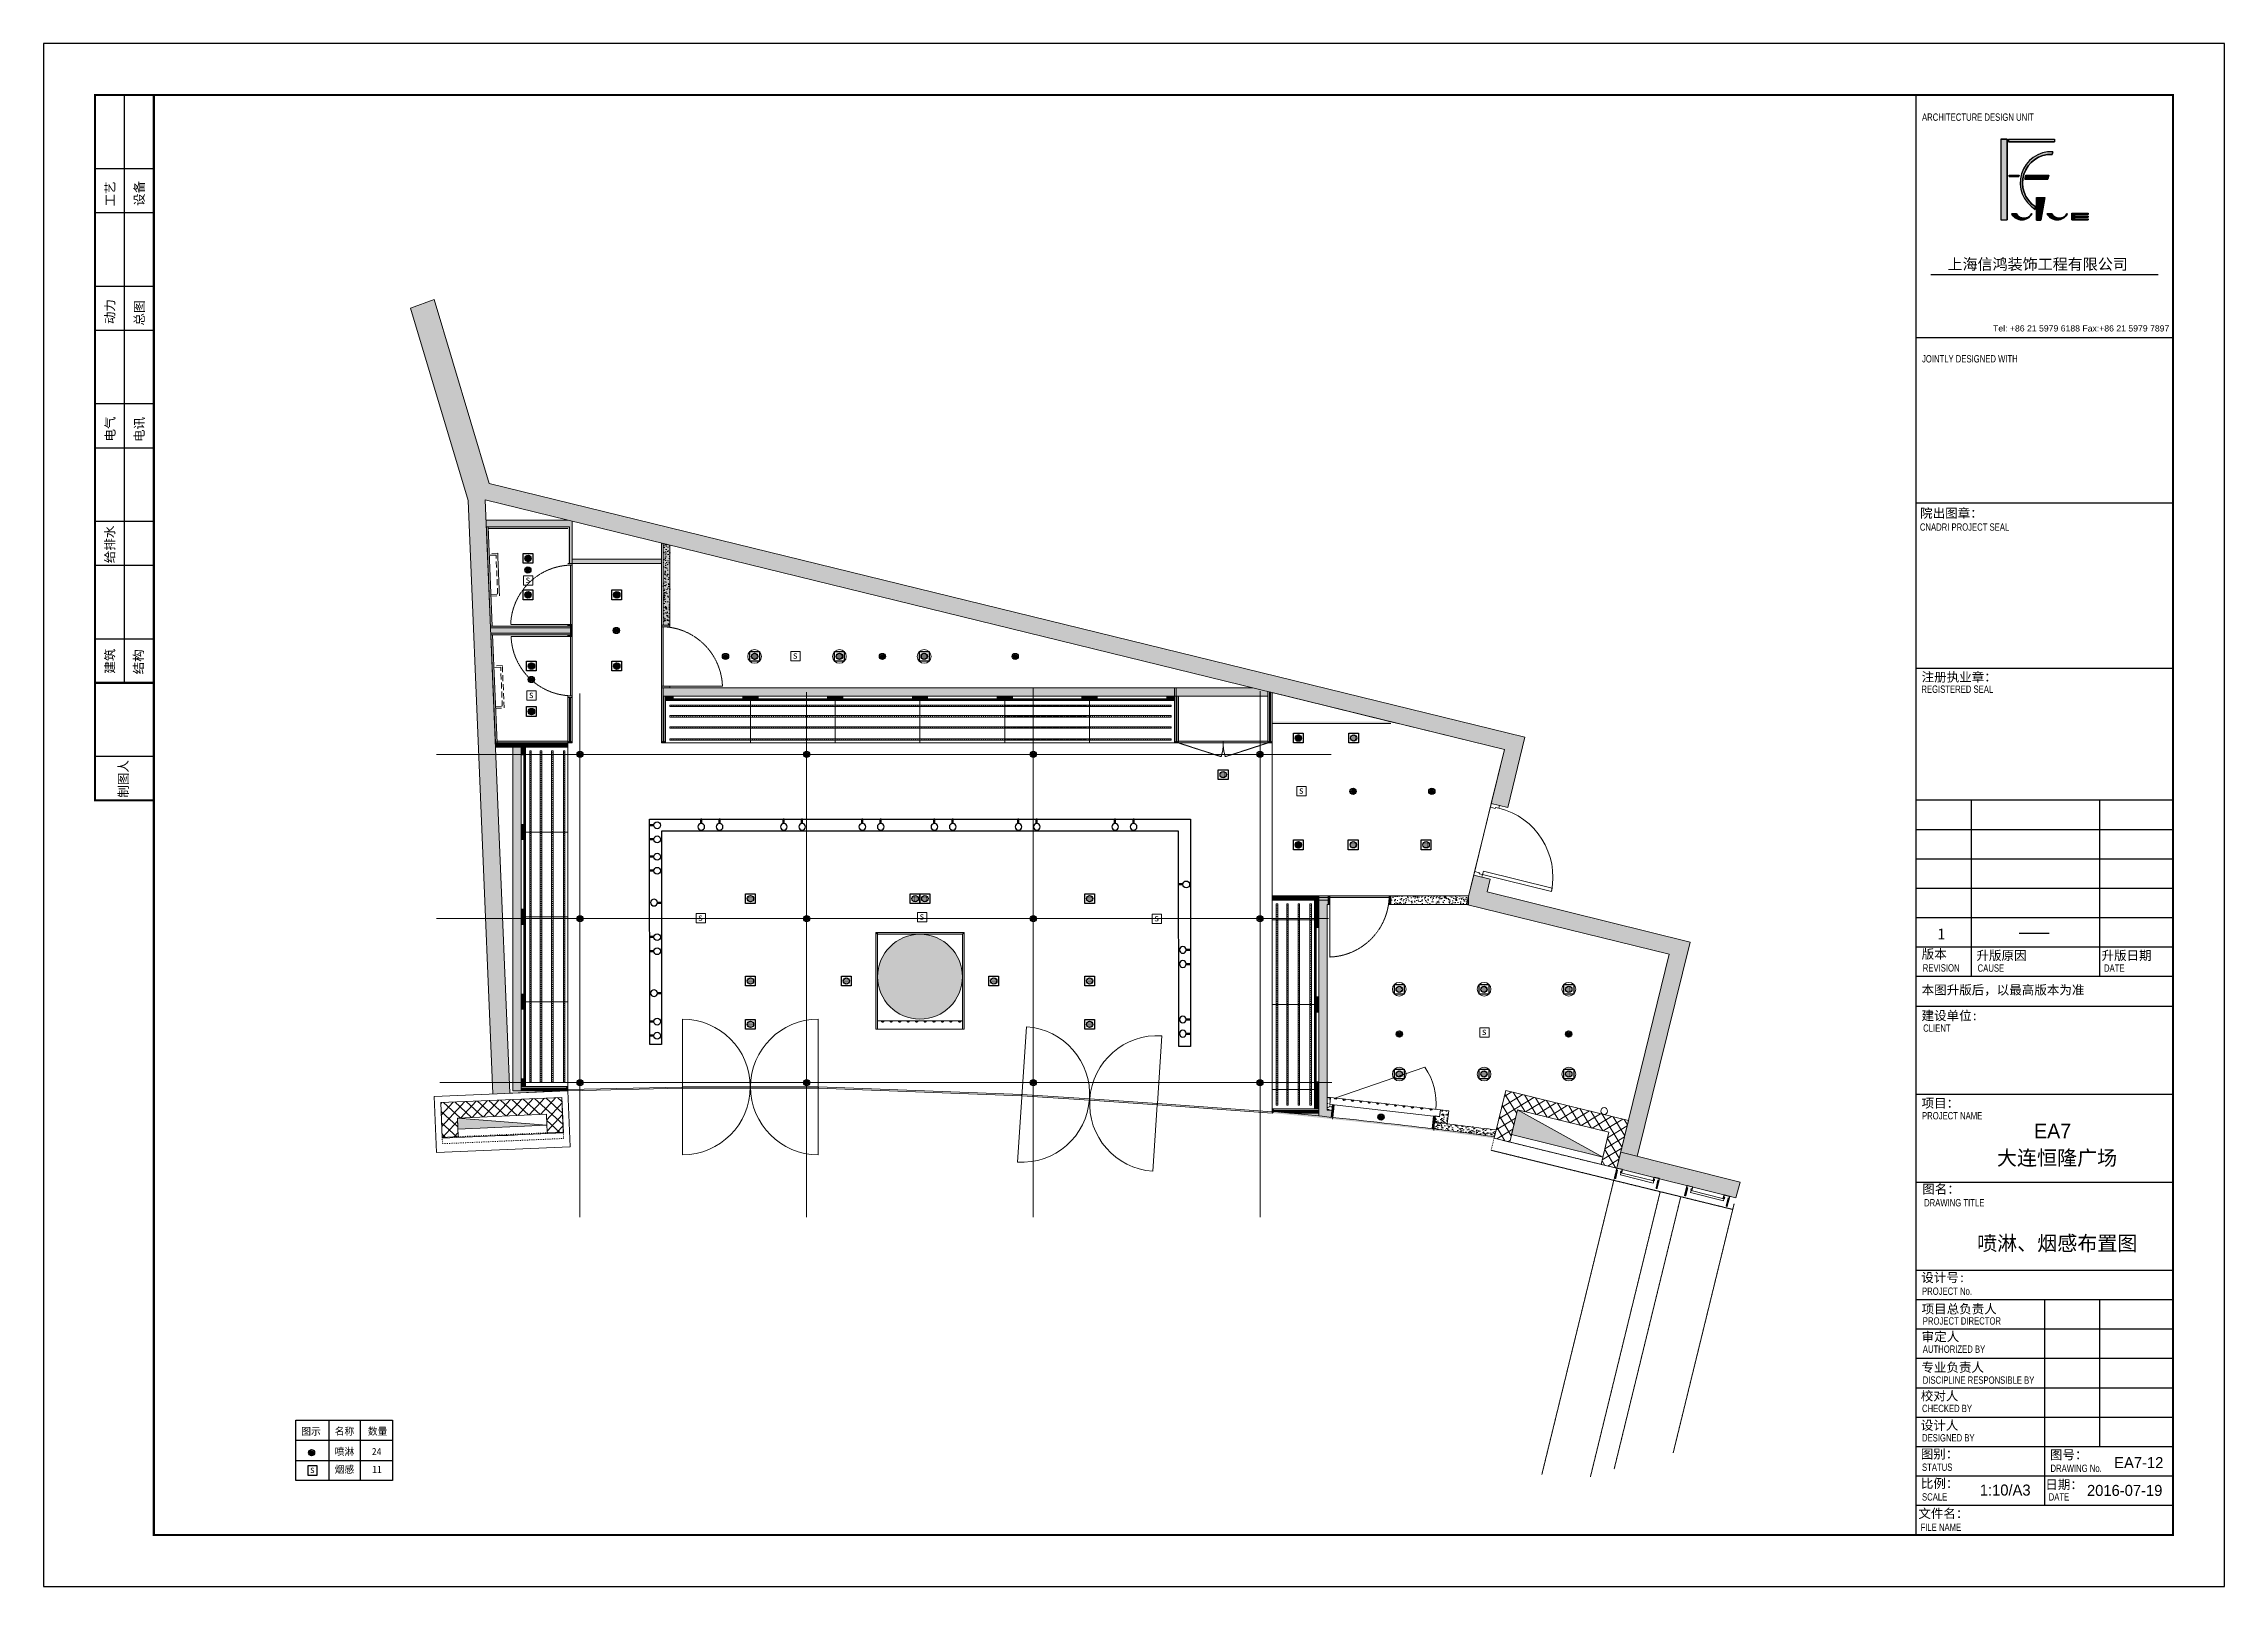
# Model space of a CAD drawing. Header units: millimetres. Extents: x 346472 to 732256, y -34068 to -15883.
# Drawn here: x 603661 to 629380, y -34068 to -15883 of the extents above; entities that cross this region are included whole.
import ezdxf

# ---------------------------------------------------------------- set-up
doc = ezdxf.new("R2010")
doc.units = ezdxf.units.MM
doc.header["$LTSCALE"] = 7
for name, pattern in [('022587.3-C-STRM$0$HIDDEN', [114.300229, 76.200152, -38.100076]), ('AED-090-P-CRL2$0$ACAD_ISO03W100', [30, 12, -18]), ('AED-090-P-PL02-N$0$ACAD_ISO03W100', [30, 12, -18]), ('DASH', [0.35, 0.25, -0.1]), ('DASHED', [0.75, 0.5, -0.25]), ('HIDDEN', [0.375, 0.25, -0.125]), ('TRATTEGGIATA2', [9.525, 6.35, -3.175])]:
    doc.linetypes.add(name, pattern=pattern)
doc.layers.get('0').update_dxf_attribs({"lineweight": 0})
for name, color, linetype in [('1', 1, 'Continuous'), ('1_AVT', 1, 'Continuous'), ('1建筑平面', 7, 'Continuous'), ('AED-090-P-PL02-N$0$0_fsbracket', 1, 'Continuous'), ('AED-090-P-PL02-N$0$HoseReelBackground', 255, 'Continuous'), ('LD_light', 253, 'Continuous'), ('mdf panels', 7, 'Continuous'), ('WALL', 7, 'Continuous'), ('walls', 7, 'Continuous'), ('图框', 9, 'Continuous'), ('消防', 5, 'Continuous')]:
    doc.layers.add(name, color=color, linetype=linetype)
for name, color, linetype, lineweight in [('AED-090-P-CRL2$0$HoseReel', 1, 'Continuous', 13), ('AED-090-P-PL02-N$0$HoseReel', 1, 'Continuous', 13), ('black lacquared metal', 1, 'Continuous', 9), ('EA7 CEILING', 251, 'Continuous', 9), ('EA7 FLOOR', 253, 'Continuous', 5), ('EA7 furniture', 7, 'Continuous', 5), ('LIGHT BEAMS', 1, 'Continuous', 20), ('LIGHTING LAY OUT', 1, 'Continuous', 18), ('materials', 1, 'Continuous', 40), ('QUOTE', 251, 'Continuous', 5), ('文字', 6, 'Continuous', 5), ('烟感喷淋', 5, 'Continuous', 0)]:
    doc.layers.add(name, color=color, linetype=linetype, lineweight=lineweight)
doc.styles.add('ARIAL', font='Arial.ttf')
doc.styles.add('FUGUE', font='Arial.ttf')
doc.styles.get("Standard").update_dxf_attribs({"font": 'STKaiti.ttf'})
doc.styles.add('图签-仿宋', font='')
doc.styles.add('图签-黑体', font='')
doc.styles.get('图签-仿宋').set_extended_font_data('FangSong_GB2312')
doc.styles.get('图签-黑体').set_extended_font_data('SimHei')
pattern_1 = [(45, (244236.5964, -31486.511), (-4.49012806, 4.49012806), [])]

msp = doc.modelspace()

# ---------------------------------------------------------------- texts
at = {"layer": '图框', "color": 251, "style": 'ARIAL', "width": 0.75}
for s, height, p in [('ARCHITECTURE DESIGN UNIT', 86.596, (625813.7, -16792.6)), ('JOINTLY DESIGNED WITH', 86.596, (625813.7, -19641.1)), ('CNADRI PROJECT SEAL', 86.596, (625788.5, -21624.6)), ('REGISTERED SEAL', 86.596, (625806.1, -23535.7)), ('REVISION', 86.6, (625822.8, -26821.2)), ('CAUSE', 86.6, (626469.6, -26823.2)), ('DATE', 86.6, (627960.4, -26823.2)), ('CLIENT', 86.6, (625827.5, -27530.6)), ('PROJECT NAME', 86.596, (625813.7, -28563.8)), ('DRAWING TITLE', 86.596, (625838.1, -29589.5)), ('PROJECT No.', 86.596, (625813.7, -30632.1)), ('PROJECT DIRECTOR', 86.596, (625822.8, -30982.9)), ('AUTHORIZED BY', 86.596, (625822.8, -31315.4)), ('DISCIPLINE RESPONSIBLE BY', 86.596, (625822.8, -31680)), ('CHECKED BY', 86.6, (625813.7, -32013.9)), ('DESIGNED BY', 86.596, (625813.7, -32360.3)), ('STATUS', 86.6, (625813.7, -32706.7)), ('DRAWING No.', 86.596, (627328.9, -32719.6)), ('SCALE', 86.6, (625813.7, -33057)), ('DATE', 86.6, (627307.5, -33057)), ('FILE NAME', 86.6, (625796.4, -33414.4))]:
    msp.add_text(s, height=height, dxfattribs=at).set_placement(p)
at = {"layer": '图框', "color": 251, "style": '图签-黑体'}
for s, p in [('工艺', (604499, -17801.9)), ('设备', (604843.1, -17796.3)), ('动力', (604495.4, -19189.6)), ('总图', (604843.1, -19205.6)), ('电气', (604499, -20573)), ('电讯', (604843.1, -20579.3)), ('给排水', (604495.3, -22007.6)), ('建筑', (604495.7, -23309.4)), ('结构', (604834.4, -23317.4)), ('制图人', (604654.7, -24771.5))]:
    msp.add_text(s, height=108.25, rotation=90, dxfattribs=at).set_placement(p)
at = {"layer": '图框', "color": 251}
for s, height, style, p in [('院出图章：', 108.25, '图签-黑体', (625791.5, -21472.1)), ('注册执业章：', 108.25, '图签-黑体', (625809.1, -23402.5)), ('1', 129.9, '图签-仿宋', (625997.3, -26442.4)), ('版本', 108.25, '图签-黑体', (625809.1, -26668.8)), ('升版原因', 108.25, '图签-黑体', (626455.9, -26685)), ('升版日期', 108.25, '图签-黑体', (627930.5, -26685)), ('本图升版后，以最高版本为准', 108.245, '图签-黑体', (625809.1, -27091.4)), ('建设单位:', 108.25, '图签-黑体', (625808.1, -27394.6)), ('项目：', 108.25, '图签-黑体', (625808.1, -28426)), ('图名：', 108.25, '图签-黑体', (625816.7, -29438.7)), ('设计号:', 108.25, '图签-黑体', (625805, -30481.4)), ('项目总负责人', 108.25, '图签-黑体', (625809.1, -30851.9)), ('审定人', 108.25, '图签-黑体', (625809.1, -31178.7)), ('专业负责人', 108.25, '图签-黑体', (625806.8, -31540.3)), ('校对人', 108.25, '图签-黑体', (625799.2, -31876.9)), ('设计人', 108.25, '图签-黑体', (625799.2, -32223.3)), ('图别：', 108.25, '图签-黑体', (625799.2, -32561.2)), ('图号：', 108.25, '图签-黑体', (627322.5, -32570.5)), ('比例：', 108.25, '图签-黑体', (625799.9, -32908.4)), ('日期：', 108.25, '图签-黑体', (627267.6, -32922.3)), ('文件名：', 108.25, '图签-黑体', (625770.5, -33263.6))]:
    msp.add_text(s, height=height, dxfattribs=dict(at, style=style)).set_placement(p)
for s, height, p in [('EA7', 173.19, (627134.9, -28786.2)), ('大连恒隆广场', 173.19, (626697.4, -29103.8)), ('2016-07-19', 129.89, (627759.6, -33002.2))]:
    msp.add_text(s, height=height, dxfattribs=at).set_placement(p)
at = {"layer": '图框', "color": 251, "insert": (627177.7, -18490), "char_height": 129.895, "width": 3030.873, "attachment_point": 5, "line_spacing_factor": 0.66852, "style": 'FUGUE'}
msp.add_mtext('{\\fSimSun|b0|i0|c134|p2;上海信鸿装饰工程有限公司}', dxfattribs=at)
at = {"layer": '图框', "color": 251, "insert": (626651.6, -19277.1), "char_height": 132.56, "attachment_point": 7, "line_spacing_factor": 0.66852, "style": 'FUGUE'}
msp.add_mtext('{\\H0.55168x;\\C7;Tel: +86 21 5979 6188 Fax:+86 21 5979 7897}', dxfattribs=at)
at = {"layer": '图框', "color": 251}
for s, insert, char_height, width, attachment_point in [('\\pi151;{\\fSimSun|b0|i0|c134|p2;喷淋、烟感布置图}', (626312.7, -29936.8), 173.193, 2051.164, 1), ('EA7-12', (628080.4, -32609.4), 129.89, 67.606, 4), ('1:10/A3', (626495.1, -32933.9), 129.89, 67.606, 4)]:
    msp.add_mtext(s, dxfattribs=dict(at, insert=insert, char_height=char_height, width=width, attachment_point=attachment_point))
at = {"layer": '消防', "color": 5, "ltscale": 2, "style": '图签-黑体'}
for s, p in [('图示', (606698.8, -32282.5)), ('名称', (607093.7, -32282.5)), ('数量', (607484.7, -32282.5)), ('烟感', (607093.7, -32732.1)), ('喷淋', (607093.7, -32521.6)), ('24', (607530.6, -32521.6)), ('11', (607535.1, -32732.1))]:
    msp.add_text(s, height=84.39, dxfattribs=at).set_placement(p)

# ---------------------------------------------------------------- blocks, each defined once
blk = doc.blocks.new('A$C1A5804E3')
at = {"color": 5, "ltscale": 2}
blk.add_lwpolyline([(-699236, -432956), (-698936, -432956), (-698936, -432656), (-699236, -432656)], close=True, dxfattribs=at)
at = {"color": 5, "ltscale": 2, "style": '图签-仿宋'}
blk.add_text('s', height=232, dxfattribs=at).set_placement((-699174, -432889))
blk = doc.blocks.new('VIVO-M_F')
at = {"layer": 'LD_light', "color": 1}
for p, q in [((10141.1, -318.1), (10141.1, -312.1)), ((10141.1, -312.1), (10142.6, -312.1)), ((10142.6, -318.1), (10142.6, -312.1))]:
    blk.add_line(p, q, dxfattribs=at)
blk.add_circle((10141.8, -323.1), 5, dxfattribs=at)
blk = doc.blocks.new('Single Rec_1')
at = {"layer": 'LD_light'}
h = blk.add_hatch(dxfattribs=at)
h.set_pattern_fill('DOTS', color=1, scale=10, style=0)
h.set_pattern_definition([(0, (-51.6286, 0), (0.3125, 0.625), [0, -0.625])])
h.paths.add_polyline_path([(10111.9, -501.5, 1), (10103.7, -501.5, 1)])
at = {"layer": 'LD_light', "color": 1}
blk.add_lwpolyline([(10101.5, -495.2), (10114.2, -495.2), (10114.2, -507.9), (10101.5, -507.9)], close=True, dxfattribs=at)
blk.add_circle((10107.8, -501.5), 4.11, dxfattribs=at)
blk = doc.blocks.new('12333')
at = {"layer": 'LD_light'}
h = blk.add_hatch(dxfattribs=at)
h.set_pattern_fill('DOTS', color=6, scale=90.551181, angle=-90, style=0)
h.set_pattern_definition([(270, (572990.7953, 65339.9095), (5.65944882, -2.8297244), [0, -5.65944882])])
h.paths.add_polyline_path([(568487, -26655, 1), (568412, -26655, 1)])
at = {"layer": 'LD_light', "color": 6, "elevation": -2}
blk.add_lwpolyline([(568507, -26598), (568507, -26713), (568392, -26713), (568392, -26598)], close=True, dxfattribs=at)
at = {"layer": 'LD_light', "color": 6}
blk.add_circle((568449, -26655, -2), 37.2, dxfattribs=at)
at = {"layer": 'QUOTE', "color": 6, "lineweight": 5}
blk.add_circle((568449, -26655, -2), 81.3, dxfattribs=at)

# ---------------------------------------------------------------- hatches: boundary and pattern name
at = {"lineweight": 5, "ltscale": 100}
h = msp.add_hatch(color=8, dxfattribs=at)
h.dxf.hatch_style = 1
h.paths.add_polyline_path([(611906.2, -23576.3), (611994.2, -23576.3), (611906.2, -23606.3)], flags=17)
h.paths.add_polyline_path([(611994.2, -23576.3), (611994.2, -23606.3), (611906.2, -23606.3)])
h.paths.add_polyline_path([(611916.2, -23606.3), (611994.2, -23606.3), (611994.2, -23626.3), (611916.2, -23626.3)])
h.paths.add_polyline_path([(610998.2, -23606.3), (611906.2, -23606.3), (611906.2, -23626.3), (610998.2, -23626.3)])
h.paths.add_polyline_path([(610998.2, -23576.3), (611086.2, -23576.3), (611086.2, -23606.3)], flags=17)
h.paths.add_polyline_path([(610998.2, -23576.3), (611086.2, -23606.3), (610998.2, -23606.3)])
h = msp.add_hatch(color=8, dxfattribs=at)
h.dxf.hatch_style = 1
h.paths.add_polyline_path([(612906.2, -23576.3), (612994.2, -23576.3), (612906.2, -23606.3)], flags=17)
h.paths.add_polyline_path([(612994.2, -23576.3), (612994.2, -23606.3), (612906.2, -23606.3)])
h.paths.add_polyline_path([(612916.2, -23606.3), (612994.2, -23606.3), (612994.2, -23626.3), (612916.2, -23626.3)])
h.paths.add_polyline_path([(611998.2, -23606.3), (612906.2, -23606.3), (612906.2, -23626.3), (611998.2, -23626.3)])
h.paths.add_polyline_path([(611998.2, -23576.3), (612086.2, -23576.3), (612086.2, -23606.3)], flags=17)
h.paths.add_polyline_path([(611998.2, -23576.3), (612086.2, -23606.3), (611998.2, -23606.3)])
h = msp.add_hatch(color=8, dxfattribs=at)
h.dxf.hatch_style = 1
h.paths.add_polyline_path([(613906.2, -23576.3), (613994.2, -23576.3), (613906.2, -23606.3)], flags=17)
h.paths.add_polyline_path([(613994.2, -23576.3), (613994.2, -23606.3), (613906.2, -23606.3)])
h.paths.add_polyline_path([(613916.2, -23606.3), (613994.2, -23606.3), (613994.2, -23626.3), (613916.2, -23626.3)])
h.paths.add_polyline_path([(612998.2, -23606.3), (613906.2, -23606.3), (613906.2, -23626.3), (612998.2, -23626.3)])
h.paths.add_polyline_path([(612998.2, -23576.3), (613086.2, -23576.3), (613086.2, -23606.3)], flags=17)
h.paths.add_polyline_path([(612998.2, -23576.3), (613086.2, -23606.3), (612998.2, -23606.3)])
h = msp.add_hatch(color=8, dxfattribs=at)
h.dxf.hatch_style = 1
h.paths.add_polyline_path([(614906.2, -23576.3), (614994.2, -23576.3), (614906.2, -23606.3)], flags=17)
h.paths.add_polyline_path([(614994.2, -23576.3), (614994.2, -23606.3), (614906.2, -23606.3)])
h.paths.add_polyline_path([(614916.2, -23606.3), (614994.2, -23606.3), (614994.2, -23626.3), (614916.2, -23626.3)])
h.paths.add_polyline_path([(613998.2, -23606.3), (614906.2, -23606.3), (614906.2, -23626.3), (613998.2, -23626.3)])
h.paths.add_polyline_path([(613998.2, -23576.3), (614086.2, -23576.3), (614086.2, -23606.3)], flags=17)
h.paths.add_polyline_path([(613998.2, -23576.3), (614086.2, -23606.3), (613998.2, -23606.3)])
h = msp.add_hatch(color=8, dxfattribs=at)
h.dxf.hatch_style = 1
h.paths.add_polyline_path([(615906.2, -23576.3), (615994.2, -23576.3), (615906.2, -23606.3)], flags=17)
h.paths.add_polyline_path([(615994.2, -23576.3), (615994.2, -23606.3), (615906.2, -23606.3)])
h.paths.add_polyline_path([(615916.2, -23606.3), (615994.2, -23606.3), (615994.2, -23626.3), (615916.2, -23626.3)])
h.paths.add_polyline_path([(614998.2, -23606.3), (615906.2, -23606.3), (615906.2, -23626.3), (614998.2, -23626.3)])
h.paths.add_polyline_path([(614998.2, -23576.3), (615086.2, -23576.3), (615086.2, -23606.3)], flags=17)
h.paths.add_polyline_path([(614998.2, -23576.3), (615086.2, -23606.3), (614998.2, -23606.3)])
h = msp.add_hatch(color=8, dxfattribs=at)
h.dxf.hatch_style = 1
h.paths.add_polyline_path([(616906.2, -23576.3), (616994.2, -23576.3), (616906.2, -23606.3)], flags=17)
h.paths.add_polyline_path([(616994.2, -23576.3), (616994.2, -23606.3), (616906.2, -23606.3)])
h.paths.add_polyline_path([(616916.2, -23606.3), (616994.2, -23606.3), (616994.2, -23626.3), (616916.2, -23626.3)])
h.paths.add_polyline_path([(615998.2, -23606.3), (616906.2, -23606.3), (616906.2, -23626.3), (615998.2, -23626.3)])
h.paths.add_polyline_path([(615998.2, -23576.3), (616086.2, -23576.3), (616086.2, -23606.3)], flags=17)
h.paths.add_polyline_path([(615998.2, -23576.3), (616086.2, -23606.3), (615998.2, -23606.3)])
h = msp.add_hatch(color=8, dxfattribs=at)
h.dxf.hatch_style = 1
h.paths.add_polyline_path([(609293.9, -24266.3), (609293.9, -24178.3), (609323.9, -24266.3)], flags=17)
h.paths.add_polyline_path([(609293.9, -24178.3), (609323.9, -24178.3), (609323.9, -24266.3)])
h.paths.add_polyline_path([(609323.9, -24256.3), (609323.9, -24178.3), (609343.9, -24178.3), (609343.9, -24256.3)])
h.paths.add_polyline_path([(609323.9, -25174.3), (609323.9, -24266.3), (609343.9, -24266.3), (609343.9, -25174.3)])
h.paths.add_polyline_path([(609293.9, -25174.3), (609293.9, -25086.3), (609323.9, -25086.3)], flags=17)
h.paths.add_polyline_path([(609293.9, -25174.3), (609323.9, -25086.3), (609323.9, -25174.3)])
h = msp.add_hatch(color=8, dxfattribs=at)
h.dxf.hatch_style = 1
h.paths.add_polyline_path([(609293.9, -25266.3), (609293.9, -25178.3), (609323.9, -25266.3)], flags=17)
h.paths.add_polyline_path([(609293.9, -25178.3), (609323.9, -25178.3), (609323.9, -25266.3)])
h.paths.add_polyline_path([(609323.9, -25256.3), (609323.9, -25178.3), (609343.9, -25178.3), (609343.9, -25256.3)])
h.paths.add_polyline_path([(609323.9, -26174.3), (609323.9, -25266.3), (609343.9, -25266.3), (609343.9, -26174.3)])
h.paths.add_polyline_path([(609293.9, -26174.3), (609293.9, -26086.3), (609323.9, -26086.3)], flags=17)
h.paths.add_polyline_path([(609293.9, -26174.3), (609323.9, -26086.3), (609323.9, -26174.3)])
h = msp.add_hatch(color=8, dxfattribs=at)
h.dxf.hatch_style = 1
h.paths.add_polyline_path([(609293.9, -26266.3), (609293.9, -26178.3), (609323.9, -26266.3)], flags=17)
h.paths.add_polyline_path([(609293.9, -26178.3), (609323.9, -26178.3), (609323.9, -26266.3)])
h.paths.add_polyline_path([(609323.9, -26256.3), (609323.9, -26178.3), (609343.9, -26178.3), (609343.9, -26256.3)])
h.paths.add_polyline_path([(609323.9, -27174.3), (609323.9, -26266.3), (609343.9, -26266.3), (609343.9, -27174.3)])
h.paths.add_polyline_path([(609293.9, -27174.3), (609293.9, -27086.3), (609323.9, -27086.3)], flags=17)
h.paths.add_polyline_path([(609293.9, -27174.3), (609323.9, -27086.3), (609323.9, -27174.3)])
h = msp.add_hatch(color=8, dxfattribs=at)
h.dxf.hatch_style = 1
h.paths.add_polyline_path([(618698.5, -26299.8), (618698.5, -26211.8), (618668.5, -26299.8)], flags=17)
h.paths.add_polyline_path([(618698.5, -26211.8), (618668.5, -26211.8), (618668.5, -26299.8)])
h.paths.add_polyline_path([(618668.5, -26289.8), (618668.5, -26211.8), (618648.5, -26211.8), (618648.5, -26289.8)])
h.paths.add_polyline_path([(618668.5, -27207.8), (618668.5, -26299.8), (618648.5, -26299.8), (618648.5, -27207.8)])
h.paths.add_polyline_path([(618698.5, -27207.8), (618698.5, -27119.8), (618668.5, -27119.8)], flags=17)
h.paths.add_polyline_path([(618698.5, -27207.8), (618668.5, -27119.8), (618668.5, -27207.8)])
h = msp.add_hatch(color=8, dxfattribs=at)
h.dxf.hatch_style = 1
h.paths.add_polyline_path([(609293.9, -27266.3), (609293.9, -27178.3), (609323.9, -27266.3)], flags=17)
h.paths.add_polyline_path([(609293.9, -27178.3), (609323.9, -27178.3), (609323.9, -27266.3)])
h.paths.add_polyline_path([(609323.9, -27256.3), (609323.9, -27178.3), (609343.9, -27178.3), (609343.9, -27256.3)])
h.paths.add_polyline_path([(609323.9, -28174.3), (609323.9, -27266.3), (609343.9, -27266.3), (609343.9, -28174.3)])
h.paths.add_polyline_path([(609293.9, -28174.3), (609293.9, -28086.3), (609323.9, -28086.3)], flags=17)
h.paths.add_polyline_path([(609293.9, -28174.3), (609323.9, -28086.3), (609323.9, -28174.3)])
h = msp.add_hatch(color=8, dxfattribs=at)
h.dxf.hatch_style = 1
h.paths.add_polyline_path([(618698.5, -27299.8), (618698.5, -27211.8), (618668.5, -27299.8)], flags=17)
h.paths.add_polyline_path([(618698.5, -27211.8), (618668.5, -27211.8), (618668.5, -27299.8)])
h.paths.add_polyline_path([(618668.5, -27289.8), (618668.5, -27211.8), (618648.5, -27211.8), (618648.5, -27289.8)])
h.paths.add_polyline_path([(618668.5, -28207.8), (618668.5, -27299.8), (618648.5, -27299.8), (618648.5, -28207.8)])
h.paths.add_polyline_path([(618698.5, -28207.8), (618698.5, -28119.8), (618668.5, -28119.8)], flags=17)
h.paths.add_polyline_path([(618698.5, -28207.8), (618668.5, -28119.8), (618668.5, -28207.8)])
at = {"layer": 'AED-090-P-CRL2$0$HoseReel', "lineweight": 5, "extrusion": (0.000187716, -0.000339531, 1)}
msp.add_hatch(color=8, dxfattribs=at).paths.add_polyline_path([(622050.3, -29007.4), (620972.1, -28743.5), (621043.4, -28452.1)])
at = {"layer": 'AED-090-P-PL02-N$0$HoseReel', "lineweight": 5, "extrusion": (0.001481, 7.72385e-05, 0.999999)}
msp.add_hatch(color=8, dxfattribs=at).paths.add_polyline_path([(609595.4, -28632.3), (608546.4, -28677.3), (608540.8, -28547.5)])
at = {"layer": 'EA7 furniture', "lineweight": 5}
h = msp.add_hatch(color=8, dxfattribs=at)
h.dxf.hatch_style = 1
h.paths.add_polyline_path([(609893.9, -21512.6), (609843.9, -21500.3), (608878.7, -21500.3), (608882, -21580.3), (609863.9, -21580.3), (609863.9, -22010.3), (609893.9, -22010.3)])
h = msp.add_hatch(color=8, dxfattribs=at)
h.dxf.hatch_style = 1
h.paths.add_polyline_path([(609873.9, -22750.3), (609843.9, -22750.3), (608930.7, -22750.3), (608931.5, -22770.3), (609873.9, -22770.3)])
h.paths.add_polyline_path([(608902.9, -21580.3), (608882.9, -21580.3), (608930.7, -22750.3), (608950.7, -22750.3)])
h = msp.add_hatch(color=8, dxfattribs=at)
h.dxf.hatch_style = 1
h.paths.add_polyline_path([(609863.9, -21580.3), (609843.9, -21580.3), (609843.9, -22010.3), (609863.9, -22010.3)])
h = msp.add_hatch(color=8, dxfattribs=at)
h.dxf.hatch_style = 1
h.paths.add_polyline_path([(609893.9, -22010.3), (609843.9, -22010.3), (609843.9, -22030.3), (609893.9, -22030.3)])
h.paths.add_polyline_path([(609893.9, -23570.3), (609843.9, -23570.3), (609843.9, -23590.3), (609893.9, -23590.3)])
h = msp.add_hatch(color=8, dxfattribs=at)
h.dxf.hatch_style = 1
h.paths.add_polyline_path([(609873.9, -22830.3), (609873.9, -22770.3), (608931.5, -22770.3), (608934, -22830.3)])
h = msp.add_hatch(color=8, dxfattribs=at)
h.dxf.hatch_style = 1
h.paths.add_polyline_path([(609873.9, -22830.3), (608934, -22830.3), (608934.8, -22850.3), (609873.9, -22850.3)])
h.paths.add_polyline_path([(608977.1, -24139.7), (609393.6, -24139.7), (609393.6, -23902.5), (608977.1, -23902.5)], flags=9)
h.paths.add_polyline_path([(609471.2, -23988.2), (609785.3, -23988.2), (609785.3, -23751), (609471.2, -23751)], flags=9)
h = msp.add_hatch(color=8, dxfattribs=at)
h.dxf.hatch_style = 1
h.paths.add_polyline_path([(609843.9, -22730.3), (609843.9, -22750.3), (609893.9, -22750.3), (609893.9, -22730.3)])
h.paths.add_polyline_path([(609893.9, -22850.3), (609843.9, -22850.3), (609843.9, -22870.3), (609873.9, -22870.3), (609893.9, -22870.3)])
h = msp.add_hatch(color=8, dxfattribs=at)
h.dxf.hatch_style = 1
h.paths.add_polyline_path([(611046.2, -23456.3), (610966.2, -23456.3), (610946.2, -23456.3), (610946.2, -23476.3), (611046.2, -23476.3)])
h.paths.add_polyline_path([(611046.2, -22736.3), (610946.2, -22736.3), (610946.2, -22756.3), (611046.2, -22756.3)])
h = msp.add_hatch(color=8, dxfattribs=at)
h.dxf.hatch_style = 1
h.paths.add_polyline_path([(609534, -24105.5), (609007, -24105.5), (609007.9, -24125.5), (609534, -24125.5)])
h.paths.add_polyline_path([(609843.9, -24105.5), (609557.9, -24105.5), (609557.9, -24125.5), (609843.9, -24126.3), (609843.9, -24125.5)])
h.paths.add_polyline_path([(609557.9, -24105.5), (609534, -24105.5), (609534, -24125.5), (609557.9, -24125.5)])
h = msp.add_hatch(color=8, dxfattribs=at)
h.dxf.hatch_style = 1
h.paths.add_polyline_path([(617572.3, -24106.3), (617046.2, -24106.3), (617046.2, -24126.3), (617572.3, -24126.3)])
h.paths.add_polyline_path([(618098.5, -24106.3), (617596.2, -24106.3), (617596.2, -24126.3), (618098.5, -24126.3), (618098.5, -24126.3)])
h.paths.add_polyline_path([(617596.2, -24106.3), (617572.3, -24106.3), (617572.3, -24126.3), (617596.2, -24126.3)])
h = msp.add_hatch(color=8, dxfattribs=at)
h.dxf.hatch_style = 1
h.paths.add_polyline_path([(618668.5, -25979.7), (618648.5, -25979.7), (618648.5, -26209.8), (618668.5, -26209.8)])
h = msp.add_hatch(color=8, dxfattribs=at)
h.dxf.hatch_style = 1
h.paths.add_polyline_path([(618668.5, -28209.8), (618648.5, -28209.8), (618648.5, -28439.9), (618668.5, -28439.9)])
h = msp.add_hatch(color=8, dxfattribs=at)
h.dxf.hatch_style = 1
h.paths.add_polyline_path([(618362.3, -28489.9), (618698.4, -28490.3), (618698.5, -28440.3), (618148.5, -28439.6), (618148.4, -28489.6, -0.0026507), (618862.2, -28560.1), (618864.3, -28540.3, 0.001864)])
h.paths.add_polyline_path([(618168.4, -28471.4, -0.0007098), (618359.7, -28489.6), (618698.5, -28489.6), (618698.5, -28460.3), (618168.5, -28459.6)], flags=16)
h = msp.add_hatch(color=8, dxfattribs=at)
h.dxf.hatch_style = 1
h.paths.add_polyline_path([(618844.1, -28538.2), (618863.9, -28540.2), (618880.2, -28391.5), (618859.7, -28389.3)])
h = msp.add_hatch(color=8, dxfattribs=at)
h.dxf.hatch_style = 1
h.paths.add_polyline_path([(618864.3, -28540.3), (618862.2, -28560.1, -0.0044349), (620054.6, -28695), (620056.7, -28675.1, 0.0044336)])
h = msp.add_hatch(color=8, dxfattribs=at)
h.dxf.hatch_style = 1
h.paths.add_polyline_path([(620037, -28672.7), (620056.7, -28675.1), (620072.6, -28526.1), (620052.6, -28524.2)])
h = msp.add_hatch(color=8, dxfattribs=at)
h.dxf.hatch_style = 1
h.paths.add_polyline_path([(620056.7, -28675.1), (620054.6, -28695, -0.0026509), (620766.2, -28785.8), (620771, -28766.2, 0.0026601)])
at = {"layer": 'LIGHTING LAY OUT'}
h = msp.add_hatch(dxfattribs=at)
h.set_pattern_fill('ACAD_ISO08W100', color=8, scale=5, angle=-90)
h.set_pattern_definition([(270, (804469.045, -15654.064), (25, -2e-14), [120, -15, 30, -15])])
h.paths.add_polyline_path([(612994.9, -23679.1), (611044.4, -23679.1), (611044.4, -23696.6), (612994.9, -23696.6)])
h = msp.add_hatch(dxfattribs=at)
h.set_pattern_fill('ACAD_ISO08W100', color=8, scale=5, angle=-90)
h.set_pattern_definition([(270, (804469.045, -15777.837), (25, -2e-14), [120, -15, 30, -15])])
h.paths.add_polyline_path([(612994.9, -23802.9), (611044.4, -23802.9), (611044.4, -23820.4), (612994.9, -23820.4)])
h = msp.add_hatch(dxfattribs=at)
h.set_pattern_fill('ACAD_ISO08W100', color=8, scale=5, angle=-90)
h.set_pattern_definition([(270, (805469.045, -15654.064), (25, -2e-14), [120, -15, 30, -15])])
h.paths.add_polyline_path([(613994.9, -23679.1), (612044.4, -23679.1), (612044.4, -23696.6), (613994.9, -23696.6)])
h = msp.add_hatch(dxfattribs=at)
h.set_pattern_fill('ACAD_ISO08W100', color=8, scale=5, angle=-90)
h.set_pattern_definition([(270, (805469.045, -15777.837), (25, -2e-14), [120, -15, 30, -15])])
h.paths.add_polyline_path([(613994.9, -23802.9), (612044.4, -23802.9), (612044.4, -23820.4), (613994.9, -23820.4)])
h = msp.add_hatch(dxfattribs=at)
h.set_pattern_fill('ACAD_ISO08W100', color=8, scale=5, angle=-90)
h.set_pattern_definition([(270, (807419.582, -15654.064), (25, -2e-14), [120, -15, 30, -15])])
h.paths.add_polyline_path([(615945.4, -23679.1), (613994.9, -23679.1), (613994.9, -23696.6), (615945.4, -23696.6)])
h = msp.add_hatch(dxfattribs=at)
h.set_pattern_fill('ACAD_ISO08W100', color=8, scale=5, angle=-90)
h.set_pattern_definition([(270, (807419.582, -15777.837), (25, -2e-14), [120, -15, 30, -15])])
h.paths.add_polyline_path([(615945.4, -23802.9), (613994.9, -23802.9), (613994.9, -23820.4), (615945.4, -23820.4)])
h = msp.add_hatch(dxfattribs=at)
h.set_pattern_fill('ACAD_ISO08W100', color=8, scale=5, angle=-90)
h.set_pattern_definition([(270, (808431.14, -15654.064), (25, -2e-14), [120, -15, 30, -15])])
h.paths.add_polyline_path([(616957, -23679.1), (615006.5, -23679.1), (615006.5, -23696.6), (616957, -23696.6)])
h = msp.add_hatch(dxfattribs=at)
h.set_pattern_fill('ACAD_ISO08W100', color=8, scale=5, angle=-90)
h.set_pattern_definition([(270, (808431.14, -15777.837), (25, -2e-14), [120, -15, 30, -15])])
h.paths.add_polyline_path([(616957, -23802.9), (615006.5, -23802.9), (615006.5, -23820.4), (616957, -23820.4)])
h = msp.add_hatch(dxfattribs=at)
h.set_pattern_fill('ACAD_ISO08W100', color=8, scale=5, angle=-90)
h.set_pattern_definition([(270, (804469.045, -15911.254), (25, -2e-14), [120, -15, 30, -15])])
h.paths.add_polyline_path([(612994.9, -23936.3), (611044.4, -23936.3), (611044.4, -23953.8), (612994.9, -23953.8)])
h = msp.add_hatch(dxfattribs=at)
h.set_pattern_fill('ACAD_ISO08W100', color=8, scale=5, angle=-90)
h.set_pattern_definition([(270, (804469.045, -16050.827), (25, -2e-14), [120, -15, 30, -15])])
h.paths.add_polyline_path([(612994.9, -24075.9), (611044.4, -24075.9), (611044.4, -24093.4), (612994.9, -24093.4)])
h = msp.add_hatch(dxfattribs=at)
h.set_pattern_fill('ACAD_ISO08W100', color=8, scale=5, angle=-90)
h.set_pattern_definition([(270, (805469.045, -15911.254), (25, -2e-14), [120, -15, 30, -15])])
h.paths.add_polyline_path([(613994.9, -23936.3), (612044.4, -23936.3), (612044.4, -23953.8), (613994.9, -23953.8)])
h = msp.add_hatch(dxfattribs=at)
h.set_pattern_fill('ACAD_ISO08W100', color=8, scale=5, angle=-90)
h.set_pattern_definition([(270, (805469.045, -16050.827), (25, -2e-14), [120, -15, 30, -15])])
h.paths.add_polyline_path([(613994.9, -24075.9), (612044.4, -24075.9), (612044.4, -24093.4), (613994.9, -24093.4)])
h = msp.add_hatch(dxfattribs=at)
h.set_pattern_fill('ACAD_ISO08W100', color=8, scale=5, angle=-90)
h.set_pattern_definition([(270, (807419.582, -15911.254), (25, -2e-14), [120, -15, 30, -15])])
h.paths.add_polyline_path([(615945.4, -23936.3), (613994.9, -23936.3), (613994.9, -23953.8), (615945.4, -23953.8)])
h = msp.add_hatch(dxfattribs=at)
h.set_pattern_fill('ACAD_ISO08W100', color=8, scale=5, angle=-90)
h.set_pattern_definition([(270, (807419.582, -16050.827), (25, -2e-14), [120, -15, 30, -15])])
h.paths.add_polyline_path([(615945.4, -24075.9), (613994.9, -24075.9), (613994.9, -24093.4), (615945.4, -24093.4)])
h = msp.add_hatch(dxfattribs=at)
h.set_pattern_fill('ACAD_ISO08W100', color=8, scale=5, angle=-90)
h.set_pattern_definition([(270, (808431.14, -15911.254), (25, -2e-14), [120, -15, 30, -15])])
h.paths.add_polyline_path([(616957, -23936.3), (615006.5, -23936.3), (615006.5, -23953.8), (616957, -23953.8)])
h = msp.add_hatch(dxfattribs=at)
h.set_pattern_fill('ACAD_ISO08W100', color=8, scale=5, angle=-90)
h.set_pattern_definition([(270, (808431.14, -16050.827), (25, -2e-14), [120, -15, 30, -15])])
h.paths.add_polyline_path([(616957, -24075.9), (615006.5, -24075.9), (615006.5, -24093.4), (616957, -24093.4)])
h = msp.add_hatch(dxfattribs=at)
h.set_pattern_fill('ACAD_ISO08W100', color=8, scale=5)
h.set_pattern_definition([(360, (601368.452, 167256.347), (1e-14, 25), [120, -15, 30, -15])])
h.paths.add_polyline_path([(609393.5, -24217.8), (609393.5, -26168.3), (609411, -26168.3), (609411, -24217.8)])
h = msp.add_hatch(dxfattribs=at)
h.set_pattern_fill('ACAD_ISO08W100', color=8, scale=5)
h.set_pattern_definition([(360, (601492.224, 167256.347), (1e-14, 25), [120, -15, 30, -15])])
h.paths.add_polyline_path([(609517.3, -24217.8), (609517.3, -26168.3), (609534.8, -26168.3), (609534.8, -24217.8)])
h = msp.add_hatch(dxfattribs=at)
h.set_pattern_fill('ACAD_ISO08W100', color=8, scale=5)
h.set_pattern_definition([(360, (601625.64, 167256.347), (1e-14, 25), [120, -15, 30, -15])])
h.paths.add_polyline_path([(609650.7, -24217.8), (609650.7, -26168.3), (609668.2, -26168.3), (609668.2, -24217.8)])
h = msp.add_hatch(dxfattribs=at)
h.set_pattern_fill('ACAD_ISO08W100', color=8, scale=5)
h.set_pattern_definition([(360, (601765.214, 167256.347), (1e-14, 25), [120, -15, 30, -15])])
h.paths.add_polyline_path([(609790.3, -24217.8), (609790.3, -26168.3), (609807.8, -26168.3), (609807.8, -24217.8)])
h = msp.add_hatch(dxfattribs=at)
h.set_pattern_fill('ACAD_ISO08W100', color=8, scale=5)
h.set_pattern_definition([(360, (601368.45, 165303.343), (1e-14, 25), [120, -15, 30, -15])])
h.paths.add_polyline_path([(609393.5, -26170.8), (609393.5, -28121.3), (609411, -28121.3), (609411, -26170.8)])
h = msp.add_hatch(dxfattribs=at)
h.set_pattern_fill('ACAD_ISO08W100', color=8, scale=5)
h.set_pattern_definition([(360, (601492.223, 165303.343), (1e-14, 25), [120, -15, 30, -15])])
h.paths.add_polyline_path([(609517.3, -26170.8), (609517.3, -28121.3), (609534.8, -28121.3), (609534.8, -26170.8)])
h = msp.add_hatch(dxfattribs=at)
h.set_pattern_fill('ACAD_ISO08W100', color=8, scale=5)
h.set_pattern_definition([(360, (601625.64, 165303.343), (1e-14, 25), [120, -15, 30, -15])])
h.paths.add_polyline_path([(609650.7, -26170.8), (609650.7, -28121.3), (609668.2, -28121.3), (609668.2, -26170.8)])
h = msp.add_hatch(dxfattribs=at)
h.set_pattern_fill('ACAD_ISO08W100', color=8, scale=5)
h.set_pattern_definition([(360, (601765.213, 165303.343), (1e-14, 25), [120, -15, 30, -15])])
h.paths.add_polyline_path([(609790.3, -26170.8), (609790.3, -28121.3), (609807.8, -28121.3), (609807.8, -26170.8)])
h = msp.add_hatch(dxfattribs=at)
h.set_pattern_fill('ACAD_ISO08W100', color=8, scale=5)
h.set_pattern_definition([(360, (610173.02, 165452.922), (1e-14, 25), [120, -15, 30, -15])])
h.paths.add_polyline_path([(618198.1, -26021.2), (618198.1, -27971.8), (618215.6, -27971.8), (618215.6, -26021.2)])
h = msp.add_hatch(dxfattribs=at)
h.set_pattern_fill('ACAD_ISO08W100', color=8, scale=5)
h.set_pattern_definition([(360, (610296.793, 165452.922), (1e-14, 25), [120, -15, 30, -15])])
h.paths.add_polyline_path([(618321.9, -26021.2), (618321.9, -27971.8), (618339.4, -27971.8), (618339.4, -26021.2)])
h = msp.add_hatch(dxfattribs=at)
h.set_pattern_fill('ACAD_ISO08W100', color=8, scale=5)
h.set_pattern_definition([(360, (610430.21, 165452.922), (1e-14, 25), [120, -15, 30, -15])])
h.paths.add_polyline_path([(618455.3, -26021.2), (618455.3, -27971.8), (618472.8, -27971.8), (618472.8, -26021.2)])
h = msp.add_hatch(dxfattribs=at)
h.set_pattern_fill('ACAD_ISO08W100', color=8, scale=5)
h.set_pattern_definition([(360, (610569.784, 165452.922), (1e-14, 25), [120, -15, 30, -15])])
h.paths.add_polyline_path([(618594.9, -26021.2), (618594.9, -27971.8), (618612.3, -27971.8), (618612.3, -26021.2)])
h = msp.add_hatch(dxfattribs=at)
h.set_pattern_fill('ACAD_ISO08W100', color=8, scale=5)
h.set_pattern_definition([(360, (610173.708, 165028.718), (1e-14, 25), [120, -15, 30, -15])])
h.paths.add_polyline_path([(618198.8, -26445.4), (618198.8, -28396), (618216.3, -28396), (618216.3, -26445.4)])
h = msp.add_hatch(dxfattribs=at)
h.set_pattern_fill('ACAD_ISO08W100', color=8, scale=5)
h.set_pattern_definition([(360, (610297.48, 165028.718), (1e-14, 25), [120, -15, 30, -15])])
h.paths.add_polyline_path([(618322.6, -26445.4), (618322.6, -28396), (618340, -28396), (618340, -26445.4)])
h = msp.add_hatch(dxfattribs=at)
h.set_pattern_fill('ACAD_ISO08W100', color=8, scale=5)
h.set_pattern_definition([(360, (610430.897, 165028.718), (1e-14, 25), [120, -15, 30, -15])])
h.paths.add_polyline_path([(618456, -26445.4), (618456, -28396), (618473.5, -28396), (618473.5, -26445.4)])
h = msp.add_hatch(dxfattribs=at)
h.set_pattern_fill('ACAD_ISO08W100', color=8, scale=5)
h.set_pattern_definition([(360, (610570.47, 165028.718), (1e-14, 25), [120, -15, 30, -15])])
h.paths.add_polyline_path([(618595.5, -26445.4), (618595.5, -28396), (618613, -28396), (618613, -26445.4)])
at = {"layer": 'materials', "lineweight": 5}
h = msp.add_hatch(color=8, dxfattribs=at)
h.dxf.hatch_style = 1
h.paths.add_polyline_path([(618828.5, -25929.7), (618808.5, -25929.7), (618808.5, -25949.7), (618808.5, -26029.7), (618828.5, -26029.7)])
h = msp.add_hatch(color=8, dxfattribs=at)
h.dxf.hatch_style = 1
h.paths.add_polyline_path([(619548.5, -25929.7), (619528.5, -25929.7), (619528.5, -25949.7), (619528.5, -26029.7), (619548.5, -26029.7)])
at = {"layer": 'mdf panels', "lineweight": 5}
h = msp.add_hatch(dxfattribs=at)
h.set_pattern_fill('ANSI31', color=8, scale=2)
h.set_pattern_definition([(45, (522135.709, -38311.0185), (-4.49012806, 4.49012806), [])])
h.paths.add_polyline_path([(611076.2, -23606.3), (610998.2, -23606.3), (610998.2, -23626.3), (611076.2, -23626.3)])
h.paths.add_polyline_path([(611086.2, -23576.3), (610998.2, -23576.3), (611086.2, -23606.3)], flags=17)
h.paths.add_polyline_path([(610998.2, -23576.3), (610998.2, -23606.3), (611076.2, -23606.3), (611086.2, -23606.3)], flags=17)
h.paths.add_polyline_path([(611994.2, -23576.3), (611906.2, -23576.3), (611994.2, -23606.3)], flags=17)
h.paths.add_polyline_path([(611906.2, -23576.3), (611906.2, -23606.3), (611994.2, -23606.3)], flags=17)
h.paths.add_polyline_path([(611906.2, -23626.3), (611906.2, -23606.3), (611086.2, -23606.3), (611086.2, -23626.3)])
h.paths.add_polyline_path([(611916.2, -23606.3), (611916.2, -23626.3), (611994.2, -23626.3), (611994.2, -23606.3)])
h = msp.add_hatch(dxfattribs=at)
h.set_pattern_fill('ANSI31', color=8, scale=2)
h.set_pattern_definition([(45, (523135.709, -38311.0185), (-4.49012806, 4.49012806), [])])
h.paths.add_polyline_path([(612076.2, -23606.3), (611998.2, -23606.3), (611998.2, -23626.3), (612076.2, -23626.3)])
h.paths.add_polyline_path([(612086.2, -23576.3), (611998.2, -23576.3), (612086.2, -23606.3)], flags=17)
h.paths.add_polyline_path([(611998.2, -23576.3), (611998.2, -23606.3), (612076.2, -23606.3), (612086.2, -23606.3)], flags=17)
h.paths.add_polyline_path([(612994.2, -23576.3), (612906.2, -23576.3), (612994.2, -23606.3)], flags=17)
h.paths.add_polyline_path([(612906.2, -23576.3), (612906.2, -23606.3), (612994.2, -23606.3)], flags=17)
h.paths.add_polyline_path([(612906.2, -23626.3), (612906.2, -23606.3), (612086.2, -23606.3), (612086.2, -23626.3)])
h.paths.add_polyline_path([(612916.2, -23606.3), (612916.2, -23626.3), (612994.2, -23626.3), (612994.2, -23606.3)])
h = msp.add_hatch(dxfattribs=at)
h.set_pattern_fill('ANSI31', color=8, scale=2)
h.set_pattern_definition([(45, (524135.709, -38311.0185), (-4.49012806, 4.49012806), [])])
h.paths.add_polyline_path([(613076.2, -23606.3), (612998.2, -23606.3), (612998.2, -23626.3), (613076.2, -23626.3)])
h.paths.add_polyline_path([(613086.2, -23576.3), (612998.2, -23576.3), (613086.2, -23606.3)], flags=17)
h.paths.add_polyline_path([(612998.2, -23576.3), (612998.2, -23606.3), (613076.2, -23606.3), (613086.2, -23606.3)], flags=17)
h.paths.add_polyline_path([(613994.2, -23576.3), (613906.2, -23576.3), (613994.2, -23606.3)], flags=17)
h.paths.add_polyline_path([(613906.2, -23576.3), (613906.2, -23606.3), (613994.2, -23606.3)], flags=17)
h.paths.add_polyline_path([(613906.2, -23626.3), (613906.2, -23606.3), (613086.2, -23606.3), (613086.2, -23626.3)])
h.paths.add_polyline_path([(613916.2, -23606.3), (613916.2, -23626.3), (613994.2, -23626.3), (613994.2, -23606.3)])
h = msp.add_hatch(dxfattribs=at)
h.set_pattern_fill('ANSI31', color=8, scale=2)
h.set_pattern_definition([(45, (525135.709, -38311.0185), (-4.49012806, 4.49012806), [])])
h.paths.add_polyline_path([(614076.2, -23606.3), (613998.2, -23606.3), (613998.2, -23626.3), (614076.2, -23626.3)])
h.paths.add_polyline_path([(614086.2, -23576.3), (613998.2, -23576.3), (614086.2, -23606.3)], flags=17)
h.paths.add_polyline_path([(613998.2, -23576.3), (613998.2, -23606.3), (614076.2, -23606.3), (614086.2, -23606.3)], flags=17)
h.paths.add_polyline_path([(614994.2, -23576.3), (614906.2, -23576.3), (614994.2, -23606.3)], flags=17)
h.paths.add_polyline_path([(614906.2, -23576.3), (614906.2, -23606.3), (614994.2, -23606.3)], flags=17)
h.paths.add_polyline_path([(614906.2, -23626.3), (614906.2, -23606.3), (614086.2, -23606.3), (614086.2, -23626.3)])
h.paths.add_polyline_path([(614916.2, -23606.3), (614916.2, -23626.3), (614994.2, -23626.3), (614994.2, -23606.3)])
h = msp.add_hatch(dxfattribs=at)
h.set_pattern_fill('ANSI31', color=8, scale=2)
h.set_pattern_definition([(45, (526135.709, -38311.0185), (-4.49012806, 4.49012806), [])])
h.paths.add_polyline_path([(615076.2, -23606.3), (614998.2, -23606.3), (614998.2, -23626.3), (615076.2, -23626.3)])
h.paths.add_polyline_path([(615086.2, -23576.3), (614998.2, -23576.3), (615086.2, -23606.3)], flags=17)
h.paths.add_polyline_path([(614998.2, -23576.3), (614998.2, -23606.3), (615076.2, -23606.3), (615086.2, -23606.3)], flags=17)
h.paths.add_polyline_path([(615994.2, -23576.3), (615906.2, -23576.3), (615994.2, -23606.3)], flags=17)
h.paths.add_polyline_path([(615906.2, -23576.3), (615906.2, -23606.3), (615994.2, -23606.3)], flags=17)
h.paths.add_polyline_path([(615906.2, -23626.3), (615906.2, -23606.3), (615086.2, -23606.3), (615086.2, -23626.3)])
h.paths.add_polyline_path([(615916.2, -23606.3), (615916.2, -23626.3), (615994.2, -23626.3), (615994.2, -23606.3)])
h = msp.add_hatch(dxfattribs=at)
h.set_pattern_fill('ANSI31', color=8, scale=2)
h.set_pattern_definition([(45, (527135.709, -38311.0185), (-4.49012806, 4.49012806), [])])
h.paths.add_polyline_path([(616076.2, -23606.3), (615998.2, -23606.3), (615998.2, -23626.3), (616076.2, -23626.3)])
h.paths.add_polyline_path([(616086.2, -23576.3), (615998.2, -23576.3), (616086.2, -23606.3)], flags=17)
h.paths.add_polyline_path([(615998.2, -23576.3), (615998.2, -23606.3), (616076.2, -23606.3), (616086.2, -23606.3)], flags=17)
h.paths.add_polyline_path([(616994.2, -23576.3), (616906.2, -23576.3), (616994.2, -23606.3)], flags=17)
h.paths.add_polyline_path([(616906.2, -23576.3), (616906.2, -23606.3), (616994.2, -23606.3)], flags=17)
h.paths.add_polyline_path([(616906.2, -23626.3), (616906.2, -23606.3), (616086.2, -23606.3), (616086.2, -23626.3)])
h.paths.add_polyline_path([(616916.2, -23606.3), (616916.2, -23626.3), (616994.2, -23626.3), (616994.2, -23606.3)])
h = msp.add_hatch(dxfattribs=at)
h.set_pattern_fill('ANSI31', color=8, scale=2, angle=90)
h.set_pattern_definition([(135, (624028.648, -114036.774), (-4.49012806, -4.49012806), [])])
h.paths.add_polyline_path([(609323.9, -25096.3), (609323.9, -25174.3), (609343.9, -25174.3), (609343.9, -25096.3)])
h.paths.add_polyline_path([(609293.9, -25086.3), (609293.9, -25174.3), (609323.9, -25086.3)], flags=17)
h.paths.add_polyline_path([(609293.9, -25174.3), (609323.9, -25174.3), (609323.9, -25096.3), (609323.9, -25086.3)], flags=17)
h.paths.add_polyline_path([(609293.9, -24178.3), (609293.9, -24266.3), (609323.9, -24178.3)], flags=17)
h.paths.add_polyline_path([(609293.9, -24266.3), (609323.9, -24266.3), (609323.9, -24178.3)], flags=17)
h.paths.add_polyline_path([(609343.9, -24266.3), (609323.9, -24266.3), (609323.9, -25086.3), (609343.9, -25086.3)])
h.paths.add_polyline_path([(609323.9, -24256.3), (609343.9, -24256.3), (609343.9, -24178.3), (609323.9, -24178.3)])
h = msp.add_hatch(dxfattribs=at)
h.set_pattern_fill('ANSI31', color=8, scale=2, angle=90)
h.set_pattern_definition([(135, (624028.648, -115036.774), (-4.49012806, -4.49012806), [])])
h.paths.add_polyline_path([(609323.9, -26096.3), (609323.9, -26174.3), (609343.9, -26174.3), (609343.9, -26096.3)])
h.paths.add_polyline_path([(609293.9, -26086.3), (609293.9, -26174.3), (609323.9, -26086.3)], flags=17)
h.paths.add_polyline_path([(609293.9, -26174.3), (609323.9, -26174.3), (609323.9, -26096.3), (609323.9, -26086.3)], flags=17)
h.paths.add_polyline_path([(609293.9, -25178.3), (609293.9, -25266.3), (609323.9, -25178.3)], flags=17)
h.paths.add_polyline_path([(609293.9, -25266.3), (609323.9, -25266.3), (609323.9, -25178.3)], flags=17)
h.paths.add_polyline_path([(609343.9, -25266.3), (609323.9, -25266.3), (609323.9, -26086.3), (609343.9, -26086.3)])
h.paths.add_polyline_path([(609323.9, -25256.3), (609343.9, -25256.3), (609343.9, -25178.3), (609323.9, -25178.3)])
h = msp.add_hatch(dxfattribs=at)
h.set_pattern_fill('ANSI31', color=8, scale=2, angle=90)
h.set_pattern_definition([(135, (624028.648, -116036.774), (-4.49012806, -4.49012806), [])])
h.paths.add_polyline_path([(609323.9, -27096.3), (609323.9, -27174.3), (609343.9, -27174.3), (609343.9, -27096.3)])
h.paths.add_polyline_path([(609293.9, -27086.3), (609293.9, -27174.3), (609323.9, -27086.3)], flags=17)
h.paths.add_polyline_path([(609293.9, -27174.3), (609323.9, -27174.3), (609323.9, -27096.3), (609323.9, -27086.3)], flags=17)
h.paths.add_polyline_path([(609293.9, -26178.3), (609293.9, -26266.3), (609323.9, -26178.3)], flags=17)
h.paths.add_polyline_path([(609293.9, -26266.3), (609323.9, -26266.3), (609323.9, -26178.3)], flags=17)
h.paths.add_polyline_path([(609343.9, -26266.3), (609323.9, -26266.3), (609323.9, -27086.3), (609343.9, -27086.3)])
h.paths.add_polyline_path([(609323.9, -26256.3), (609343.9, -26256.3), (609343.9, -26178.3), (609323.9, -26178.3)])
h = msp.add_hatch(dxfattribs=at)
h.set_pattern_fill('ANSI31', color=8, scale=2)
h.set_pattern_definition(pattern_1)
h.paths.add_polyline_path([(618668.5, -27129.8), (618668.5, -27207.8), (618648.5, -27207.8), (618648.5, -27129.8)])
h.paths.add_polyline_path([(618698.5, -27119.8), (618698.5, -27207.8), (618668.5, -27119.8)], flags=17)
h.paths.add_polyline_path([(618698.5, -27207.8), (618668.5, -27207.8), (618668.5, -27129.8), (618668.5, -27119.8)], flags=17)
h.paths.add_polyline_path([(618698.5, -26211.8), (618698.5, -26299.8), (618668.5, -26211.8)], flags=17)
h.paths.add_polyline_path([(618698.5, -26299.8), (618668.5, -26299.8), (618668.5, -26211.8)], flags=17)
h.paths.add_polyline_path([(618648.5, -26299.8), (618668.5, -26299.8), (618668.5, -27119.8), (618648.5, -27119.8)])
h.paths.add_polyline_path([(618668.5, -26289.8), (618648.5, -26289.8), (618648.5, -26211.8), (618668.5, -26211.8)])
h = msp.add_hatch(dxfattribs=at)
h.set_pattern_fill('ANSI31', color=8, scale=2, angle=90)
h.set_pattern_definition([(135, (624028.648, -117036.774), (-4.49012806, -4.49012806), [])])
h.paths.add_polyline_path([(609323.9, -28096.3), (609323.9, -28174.3), (609343.9, -28174.3), (609343.9, -28096.3)])
h.paths.add_polyline_path([(609293.9, -28086.3), (609293.9, -28174.3), (609323.9, -28086.3)], flags=17)
h.paths.add_polyline_path([(609293.9, -28174.3), (609323.9, -28174.3), (609323.9, -28096.3), (609323.9, -28086.3)], flags=17)
h.paths.add_polyline_path([(609293.9, -27178.3), (609293.9, -27266.3), (609323.9, -27178.3)], flags=17)
h.paths.add_polyline_path([(609293.9, -27266.3), (609323.9, -27266.3), (609323.9, -27178.3)], flags=17)
h.paths.add_polyline_path([(609343.9, -27266.3), (609323.9, -27266.3), (609323.9, -28086.3), (609343.9, -28086.3)])
h.paths.add_polyline_path([(609323.9, -27256.3), (609343.9, -27256.3), (609343.9, -27178.3), (609323.9, -27178.3)])
h = msp.add_hatch(dxfattribs=at)
h.set_pattern_fill('ANSI31', color=8, scale=2)
h.set_pattern_definition(pattern_1)
h.paths.add_polyline_path([(618668.5, -28129.8), (618668.5, -28207.8), (618648.5, -28207.8), (618648.5, -28129.8)])
h.paths.add_polyline_path([(618698.5, -28119.8), (618698.5, -28207.8), (618668.5, -28119.8)], flags=17)
h.paths.add_polyline_path([(618698.5, -28207.8), (618668.5, -28207.8), (618668.5, -28129.8), (618668.5, -28119.8)], flags=17)
h.paths.add_polyline_path([(618698.5, -27211.8), (618698.5, -27299.8), (618668.5, -27211.8)], flags=17)
h.paths.add_polyline_path([(618698.5, -27299.8), (618668.5, -27299.8), (618668.5, -27211.8)], flags=17)
h.paths.add_polyline_path([(618648.5, -27299.8), (618668.5, -27299.8), (618668.5, -28119.8), (618648.5, -28119.8)])
h.paths.add_polyline_path([(618668.5, -27289.8), (618648.5, -27289.8), (618648.5, -27211.8), (618668.5, -27211.8)])
at = {"layer": 'QUOTE', "lineweight": 5}
h = msp.add_hatch(color=8, dxfattribs=at)
h.dxf.hatch_style = 1
h.paths.add_polyline_path([(609893.9, -22750.3), (609873.9, -22750.3), (609873.9, -22850.3), (609893.9, -22850.3)])
at = {"layer": 'WALL', "lineweight": 5}
h = msp.add_hatch(color=8, dxfattribs=at)
h.dxf.hatch_style = 1
h.paths.add_polyline_path([(609893.9, -22030.3), (609873.9, -22030.3), (609873.9, -22730.3), (609893.9, -22730.3)])
h = msp.add_hatch(color=8, dxfattribs=at)
h.dxf.hatch_style = 1
h.paths.add_polyline_path([(608955.7, -22850.3), (608935.7, -22850.3), (608987.9, -24126.3), (609007.9, -24126.3)])
h = msp.add_hatch(color=8, dxfattribs=at)
h.dxf.hatch_style = 1
h.paths.add_polyline_path([(609893.9, -22870.3), (609873.9, -22870.3), (609873.9, -23570.3), (609893.9, -23570.3)])
h = msp.add_hatch(color=8, dxfattribs=at)
h.dxf.hatch_style = 1
h.paths.add_polyline_path([(610966.2, -22756.3), (610946.2, -22756.3), (610946.2, -23456.3), (610966.2, -23456.3)])
h = msp.add_hatch(color=8, dxfattribs=at)
h.dxf.hatch_style = 1
h.paths.add_polyline_path([(609843.9, -23570.3), (609843.9, -24126.3), (609863.9, -24106.3), (609863.9, -23590.3), (609843.9, -23590.3)])
h = msp.add_hatch(color=8, dxfattribs=at)
h.dxf.hatch_style = 1
h.paths.add_polyline_path([(609893.9, -23590.3), (609873.9, -23590.3), (609873.9, -24106.3), (609893.9, -24126.3)])
h = msp.add_hatch(color=8, dxfattribs=at)
h.dxf.hatch_style = 1
h.paths.add_polyline_path([(610966.2, -24106.3), (610946.2, -24126.3), (610946.2, -23476.3), (610966.2, -23476.3)])
h = msp.add_hatch(color=8, dxfattribs=at)
h.dxf.hatch_style = 1
h.paths.add_polyline_path([(610976.2, -24106.3), (610996.2, -24126.3), (610996.2, -23577), (610976.2, -23577)])
h = msp.add_hatch(color=8, dxfattribs=at)
h.dxf.hatch_style = 1
h.paths.add_polyline_path([(617016.2, -24106.3), (616996.2, -24126.3), (616996.2, -23576.3), (617016.2, -23576.3)])
h = msp.add_hatch(color=8, dxfattribs=at)
h.dxf.hatch_style = 1
h.paths.add_polyline_path([(617026.2, -24106.3), (617046.2, -24126.3), (617046.2, -23577), (617026.2, -23577)])
h = msp.add_hatch(color=8, dxfattribs=at)
h.dxf.hatch_style = 1
h.paths.add_polyline_path([(618118.5, -24106.3), (618098.5, -24126.3), (618098.5, -23520.6), (618118.5, -23525.5)])
h = msp.add_hatch(color=8, dxfattribs=at)
h.dxf.hatch_style = 1
h.paths.add_polyline_path([(618128.5, -24106.3), (618148.5, -24126.3), (618148.5, -23532.9), (618128.5, -23528)])
h = msp.add_hatch(color=8, dxfattribs=at)
h.dxf.hatch_style = 1
h.paths.add_polyline_path([(609823.9, -24156.3), (609843.9, -24176.3), (609294.6, -24176.3), (609294.6, -24156.3)])
h = msp.add_hatch(color=8, dxfattribs=at)
h.dxf.hatch_style = 1
h.paths.add_polyline_path([(609843.9, -24126.3), (609843.9, -24176.3), (609823.9, -24156.3), (609823.9, -24126.3)])
h = msp.add_hatch(color=8, dxfattribs=at)
h.dxf.hatch_style = 1
h.paths.add_polyline_path([(609843.9, -24126.3), (609893.9, -24126.3), (609873.9, -24106.3), (609863.9, -24106.3)])
h = msp.add_hatch(color=8, dxfattribs=at)
h.dxf.hatch_style = 1
h.paths.add_polyline_path([(610946.2, -24126.3), (610996.2, -24126.3), (610976.2, -24106.3), (610966.2, -24106.3)])
h = msp.add_hatch(color=8, dxfattribs=at)
h.dxf.hatch_style = 1
h.paths.add_polyline_path([(616996.2, -24126.3), (617046.2, -24126.3), (617026.2, -24106.3), (617016.2, -24106.3)])
h = msp.add_hatch(color=8, dxfattribs=at)
h.dxf.hatch_style = 1
h.paths.add_polyline_path([(618098.5, -24126.3), (618148.5, -24126.3), (618128.5, -24106.3), (618118.5, -24106.3)])
h = msp.add_hatch(color=8, dxfattribs=at)
h.dxf.hatch_style = 1
h.paths.add_polyline_path([(618168.5, -25949.7), (618148.5, -25929.7), (618808.5, -25929.7), (618808.5, -25949.7)])
h = msp.add_hatch(color=8, dxfattribs=at)
h.dxf.hatch_style = 1
h.paths.add_polyline_path([(618148.5, -25979.7), (618148.5, -25929.7), (618168.5, -25949.7), (618168.5, -25959.7)])
h = msp.add_hatch(color=8, dxfattribs=at)
h.dxf.hatch_style = 1
h.paths.add_polyline_path([(618168.5, -25959.7), (618148.5, -25979.7), (618698.5, -25979.7), (618698.5, -25959.7)])
h = msp.add_hatch(color=8, dxfattribs=at)
h.dxf.hatch_style = 1
h.paths.add_polyline_path([(618828.5, -25949.7), (618828.5, -25929.7), (619528.5, -25929.7), (619528.5, -25949.7)])
h = msp.add_hatch(color=8, dxfattribs=at)
h.dxf.hatch_style = 1
h.paths.add_polyline_path([(609823.9, -28196.3), (609843.9, -28176.3), (609293.9, -28176.3), (609293.9, -28196.3)])
h = msp.add_hatch(color=8, dxfattribs=at)
h.dxf.hatch_style = 1
h.paths.add_polyline_path([(609843.9, -28226.3), (609843.9, -28176.3), (609823.9, -28196.3), (609823.9, -28226.3)])
h = msp.add_hatch(color=8, dxfattribs=at)
h.dxf.hatch_style = 1
h.paths.add_polyline_path([(618148.4, -28489.6), (618148.5, -28439.6), (618168.5, -28459.6), (618168.4, -28471.4)])
h = msp.add_hatch(color=8, dxfattribs=at)
h.dxf.hatch_style = 1
h.paths.add_polyline_path([(618168.5, -28459.6), (618148.5, -28439.6), (618698.5, -28440.3), (618698.5, -28460.3)])
at = {"layer": 'walls', "lineweight": 5}
h = msp.add_hatch(color=8, dxfattribs=at)
h.dxf.hatch_style = 1
h.paths.add_polyline_path([(608265.1, -18898.8), (607987.6, -19000.9), (608669, -21270), (608959.8, -28264.2), (609159.5, -28255.6), (608868.8, -21261.7), (613996.2, -22516.6), (613996.2, -22310.7), (608916.3, -21067.4)])
h.paths.add_polyline_path([(613996.2, -22310.7), (613996.2, -22516.6), (620889, -24203.6), (620752, -24763.5), (620733.3, -24839.8), (620830.4, -24863.6), (620927.6, -24887.4), (621130.8, -24056.9)])
h.paths.add_polyline_path([(620683.9, -25883), (620720.7, -25732.4), (620526.5, -25684.9), (620442.1, -26029.7), (622831.6, -26614.5), (622300.2, -28785.8), (622507.7, -28785.8), (623077.7, -26474.1)])
h.paths.add_polyline_path([(622507.7, -28785.8), (622300.2, -28785.8), (622259.7, -28951.2), (622454.8, -29000.3)])
h.paths.add_polyline_path([(622260.4, -28951.4), (622238.1, -29039.5), (622214.6, -29135.7), (622213.5, -29140), (623617, -29488.6), (623667.5, -29305.4)])
h = msp.add_hatch(color=8, dxfattribs=at)
h.dxf.hatch_style = 1
h.paths.add_polyline_path([(610946.2, -21960.3), (609893.9, -21960.3), (609893.9, -22010.3), (609893.9, -22010.3), (610946.2, -22010.3)])
h.paths.add_polyline_path([(608902.9, -21580.3), (608903.7, -21600.3), (609843.9, -21600.3), (609843.9, -21580.3)])
h = msp.add_hatch(dxfattribs=at)
h.set_pattern_fill('AR-CONC', color=8, scale=0.5)
h.paths.add_polyline_path([(618098.5, -23520.6), (617917.3, -23476.3), (613996.2, -23476.3), (613996.2, -23576.3), (618098.5, -23576.3)])
h.paths.add_polyline_path([(613996.2, -23476.3), (610996.2, -23476.3), (610966.2, -23476.3), (610966.2, -23576.3), (613996.2, -23576.3)])
h.paths.add_polyline_path([(611046.2, -21794.6), (610966.2, -21770.1), (610966.2, -22736.3), (611046.2, -22736.3)])
h = msp.add_hatch(dxfattribs=at)
h.set_pattern_fill('AR-CONC', color=8, scale=0.5)
h.paths.add_polyline_path([(610966.2, -22736.3), (611046.2, -22736.3), (611046.2, -21794.6), (610966.2, -21775)])
h = msp.add_hatch(color=8, dxfattribs=at)
h.dxf.hatch_style = 1
h.paths.add_polyline_path([(618148.5, -23896.1), (618148.5, -23876.1), (619548.5, -23875.5), (619548.5, -23896.1)])
h = msp.add_hatch(color=8, dxfattribs=at)
h.dxf.hatch_style = 1
h.paths.add_polyline_path([(609293.9, -24176.8), (609193.9, -24176.8), (609193.9, -28226.3), (609293.9, -28226.3)])
h = msp.add_hatch(dxfattribs=at)
h.set_pattern_fill('AR-CONC', color=8, scale=0.5)
edge = h.paths.add_edge_path()
edge.add_arc((611854.3, -95844.6), 67668.4, 84.053864, 84.19498)
edge.add_line((618698.5, -28523.2), (618698.5, -25949.7))
edge.add_line((618698.5, -25949.7), (618808.5, -25949.7))
edge.add_line((618808.5, -25949.7), (618808.5, -26029.7))
edge.add_line((618808.5, -26029.7), (618798.5, -26029.7))
edge.add_line((618798.5, -26029.7), (618798.5, -28453))
edge.add_line((618798.5, -28453), (618872.6, -28460.7))
edge.add_line((618872.6, -28460.7), (618864.3, -28540.3))
h = msp.add_hatch(dxfattribs=at)
h.set_pattern_fill('AR-CONC', color=8, scale=0.5)
h.paths.add_polyline_path([(619548.5, -25929.7), (620464.4, -25929.7), (620464.4, -26029.7), (619548.5, -26029.7)])
h = msp.add_hatch(color=8, dxfattribs=at)
h.dxf.hatch_style = 1
h.paths.add_polyline_path([(613996.2, -26361.7), (613476.2, -26361.7), (613496.2, -26381.7), (613996.2, -26381.7)])
h.paths.add_polyline_path([(614516.2, -26361.7), (613996.2, -26361.7), (613996.2, -26381.7), (614496.2, -26381.7)])
h = msp.add_hatch(color=8, dxfattribs=at)
h.dxf.hatch_style = 1
h.paths.add_polyline_path([(613496.2, -26381.7), (613476.2, -26361.7), (613476.2, -27501.7), (613496.2, -27501.7)])
h = msp.add_hatch(color=8, dxfattribs=at)
h.dxf.hatch_style = 1
h.paths.add_polyline_path([(613996.2, -26381.7), (613996.2, -27381.7, 0.4142136), (614496.2, -26881.7, 0.4142136)])
h.paths.add_polyline_path([(613996.2, -26381.7, 0.4142136), (613496.2, -26881.7, 0.4142136), (613996.2, -27381.7)])
h = msp.add_hatch(color=8, dxfattribs=at)
h.dxf.hatch_style = 1
h.paths.add_polyline_path([(614496.2, -26381.7), (614516.2, -26361.7), (614516.2, -27501.7), (614496.2, -27501.7)])
h = msp.add_hatch(color=8, dxfattribs=at)
h.dxf.hatch_style = 1
edge = h.paths.add_edge_path()
edge.add_arc((611854.3, -95844.6), 67668.4, 84.19498, 84.483251)
edge.add_line((618359.7, -28489.6), (618698.5, -28489.6))
edge.add_line((618698.5, -28489.6), (618698.5, -28523.2))
h = msp.add_hatch(dxfattribs=at)
h.set_pattern_fill('AR-CONC', color=8, scale=0.5)
h.paths.add_polyline_path([(618798.5, -28306.3), (618838.5, -28306.3), (618830.5, -28386.3), (618880.2, -28391.5), (618872.6, -28460.7), (618798.5, -28453)])
h = msp.add_hatch(dxfattribs=at)
h.set_pattern_fill('AR-CONC', color=8, scale=0.5)
h.paths.add_polyline_path([(620065, -28595.6), (620072.6, -28526.1), (620122.2, -28532.1), (620133, -28452.5), (620232.3, -28464.5), (620214.2, -28613.9)])
h = msp.add_hatch(dxfattribs=at)
h.set_pattern_fill('AR-CONC', color=8, scale=0.5)
h.paths.add_polyline_path([(620066.9, -28595.8), (620065, -28595.6), (620056.7, -28675.1, -0.0026601), (620771, -28766.2), (620790.1, -28688.1, 0.0026913)])
at = {"layer": '图框'}
for points in [[(626816.8, -17008.7), (626742.7, -17008.7), (626742.7, -17959.7), (626816.8, -17959.7)], [(626833.9, -17041.1), (627375.9, -17041.1), (627375.9, -17008.7), (626833.9, -17008.7)], [(627348.8, -17188.5), (627355, -17156.7, 0.780601), (627149.7, -17836.7), (627149.7, -17804, -0.7611328)], [(626842.3, -17447.3), (626956.2, -17447.3), (626960.5, -17431.5), (626842.3, -17431.5)], [(627027.6, -17482.1), (627298.7, -17482.1), (627307.4, -17431.5), (627037.6, -17431.5)], [(627162.1, -17696.9), (627162.1, -17965.7), (627215.6, -17965.7), (627262.8, -17696.9)], [(627112.9, -17888.7), (627103.9, -17888.7, -0.607934), (626928.6, -17888.7), (626868.4, -17888.7, 0.5844925), (627113, -17888.7)], [(627530.2, -17888.7), (627521.1, -17888.7, -0.607934), (627345.8, -17888.7), (627285.7, -17888.7, 0.5844925), (627530.2, -17888.7)], [(627611.1, -17895.1), (627773.3, -17895.1), (627773.3, -17881.6), (627579.6, -17881.6), (627579.6, -17959), (627773.3, -17959), (627773.3, -17947.8), (627611.1, -17947.8), (627611.1, -17928.9), (627773.3, -17928.9), (627773.3, -17917.6), (627611.1, -17917.6)]]:
    msp.add_hatch(color=251, dxfattribs=at).paths.add_polyline_path(points, flags=0)
at = {"layer": '消防', "ltscale": 2}
for points in [[(609393.3, -22087.2, 1), (609349.6, -22087.2, 1)], [(610436.6, -22800.6, 1), (610392.8, -22800.6, 1)], [(611724.1, -23106.5, 1), (611680.3, -23106.5, 1)], [(613575.2, -23106.5, 1), (613531.4, -23106.5, 1)], [(615140.7, -23106.5, 1), (615097, -23106.5, 1)], [(609434.8, -23378.3, 1), (609391.1, -23378.3, 1)], [(610007.9, -24261.5, 1), (609964.1, -24261.5, 1)], [(612681.2, -24261.5, 1), (612637.5, -24261.5, 1)], [(615354.5, -24261.5, 1), (615310.8, -24261.5, 1)], [(618029.2, -24261.5, 1), (617985.4, -24261.5, 1)], [(619125.3, -24697.1, 1), (619081.5, -24697.1, 1)], [(620054.4, -24697.1, 1), (620010.6, -24697.1, 1)], [(610007.9, -26196.5, 1), (609964.1, -26196.5, 1)], [(612681.2, -26196.5, 1), (612637.5, -26196.5, 1)], [(615354.5, -26196.5, 1), (615310.8, -26196.5, 1)], [(618029.2, -26196.5, 1), (617985.4, -26196.5, 1)], [(619671.7, -27557.8, 1), (619628, -27557.8, 1)], [(621668.1, -27557.8, 1), (621624.4, -27557.8, 1)], [(610007.9, -28130.4, 1), (609964.1, -28130.4, 1)], [(612681.2, -28130.4, 1), (612637.5, -28130.4, 1)], [(615354.5, -28130.4, 1), (615310.8, -28130.4, 1)], [(618029.2, -28130.4, 1), (617985.4, -28130.4, 1)], [(619455, -28537, 1), (619411.3, -28537, 1)], [(606842.3, -32493.3, 1), (606798.5, -32493.3, 1)]]:
    msp.add_hatch(color=5, dxfattribs=at).paths.add_polyline_path(points)

# ---------------------------------------------------------------- linework, layer by layer
at = {"color": 8, "linetype": 'Continuous', "lineweight": 5}
for p, q in [((609293.9, -28176.3), (609843.9, -28176.3)), ((609293.9, -28226.3), (609293.9, -28176.3)), ((609843.9, -28226.3), (609293.9, -28226.3)), ((609843.9, -28176.3), (609843.9, -28226.3)), ((618148.5, -28439.6, -0.3), (618148.4, -28489.6, -0.3)), ((618148.4, -28489.6, -0.3), (618148.4, -28489.6, -0.3)), ((618698.5, -28440.3, -0.3), (618148.5, -28439.6, -0.3)), ((618362.3, -28489.9, -0.3), (618698.4, -28490.3, -0.3)), ((618698.4, -28490.3, -0.3), (618698.5, -28440.3, -0.3))]:
    msp.add_line(p, q, dxfattribs=at)
at = {"layer": '1', "color": 8, "lineweight": 5}
for p, q in [((611196.2, -27381.4), (611196.2, -28981.4)), ((612796.2, -28181.4), (612796.2, -27381.4)), ((615252.2, -27471.2), (615144.8, -29067.6)), ((616848.6, -27578.6), (616796.2, -28376.9)), ((612796.2, -28196.4), (612796.2, -28981.4)), ((616793.9, -28391.8), (616741.2, -29175)), ((620730.5, -28931.5, -0.2), (620730.5, -28931.5, -0.2))]:
    msp.add_line(p, q, dxfattribs=at)
at = {"layer": '1', "color": 0, "lineweight": 5}
msp.add_line((618877.8, -28410.8, 0), (618872.6, -28460.7, -0.8), dxfattribs=at)
at = {"layer": '1', "color": 0}
for p, q in [((620071.3, -28545.7, 0), (620065.2, -28595.4, -0.8)), ((620123.3, -28532.2, -0.8), (620073.7, -28526.2, -0.8))]:
    msp.add_line(p, q, dxfattribs=at)
at = {"layer": '1', "color": 8, "lineweight": 5}
for points in [[(609843.9, -28211.1), (609843.9, -28226.1), (611191.3, -28197.1), (611191.3, -28182.1)], [(611196.2, -28181.4), (611196.2, -28196.4), (611994.2, -28196.4), (611994.2, -28181.4)], [(612796.2, -28181.4), (612796.2, -28196.4), (611998.2, -28196.4), (611998.2, -28181.4)], [(612800.2, -28181.4), (612800.2, -28196.4), (615193.5, -28284.3), (615193.5, -28269.3)], [(615198.5, -28269.4), (615197.5, -28284.3), (615993.7, -28338.1), (615994.7, -28323.1)], [(616794.9, -28376.8), (616793.9, -28391.8), (615997.7, -28338.1), (615998.7, -28323.1)], [(616797.9, -28376.8), (616797.9, -28391.8), (618148.2, -28489.6), (618148.2, -28474.6)]]:
    msp.add_lwpolyline(points, close=True, dxfattribs=at)
for centre, radius in [((613996.2, -26881.7), 500), ((622064.6, -28465.3, -0.6), 40)]:
    msp.add_circle(centre, radius, dxfattribs=at)
for centre, radius, start, end in [((611194.2, -28181.4), 800, 270.14089, 89.85911), ((612798.2, -28181.4), 800, 90.14089, 269.85911), ((615196.6, -28269.2), 800, 266.28915, 86.00819), ((616796.9, -28377), 800, 86.28933, 266.00801), ((611854.3, -95844.6, -0.2), 67668.4, 82.428099, 84.645908), ((611856.8, -95817.3, -0.2), 67721.1, 84.053556, 84.116593), ((631837.6, 60803.7, -0.2), 90171.1, 262.498138, 262.962578)]:
    msp.add_arc(centre, radius, start, end, dxfattribs=at)
at = {"layer": '1_AVT', "color": 8, "lineweight": 5, "extrusion": (0.000187716, -0.000339531, 1)}
for p, q in [((620904.1, -28222.4, -0.2), (620766.2, -28785.8, -0.4)), ((622351.3, -28576.6, -0.6), (620904.1, -28222.4, -0.2)), ((621043.4, -28452.1, -0.3), (620950.7, -28830.9, -0.4)), ((622121.6, -28716, -0.6), (621043.4, -28452.1, -0.3)), ((620766.2, -28785.8, -0.8), (620950.7, -28830.9, -0.8)), ((622028.9, -29094.8, -0.7), (622121.6, -28716, -0.6)), ((622213.5, -29140, -0.8), (622351.3, -28576.6, -0.6)), ((622028.9, -29094.8, -0.7), (622213.5, -29140, -0.8))]:
    msp.add_line(p, q, dxfattribs=at)
at = {"layer": '1建筑平面', "color": 8, "lineweight": 5}
for p, q in [((607987.6, -19000.9), (608669, -21270)), ((608265.1, -18898.8), (608916.3, -21067.4))]:
    msp.add_line(p, q, dxfattribs=at)
at = {"layer": '1建筑平面', "color": 8, "lineweight": 5, "extrusion": (0.001481, 7.72385e-05, 0.999999)}
for p, q in [((608265.4, -28294, 2.3), (609843.9, -28226.3)), ((609843.9, -28226.3), (609872.2, -28885.7, 0)), ((608293.7, -28953.4, 2.4), (608265.4, -28294, 2.3)), ((609872.2, -28885.7, 0), (608293.7, -28953.4, 2.4))]:
    msp.add_line(p, q, dxfattribs=at)
at = {"layer": '1建筑平面', "color": 8, "linetype": 'HIDDEN', "lineweight": 5}
for p, q in [((622178.7, -29281.8, -0.8), (621329.9, -32750, -0.8)), ((622178.7, -29281.8, -0.8), (623581.3, -29625.1, -0.8)), ((622725.7, -29415.7, -0.3), (621903.4, -32775.5, -0.3)), ((622968.6, -29475.1, -0.3), (622182.8, -32685.5, -0.3)), ((623597, -29560.9, -0.3), (622879.2, -32493.7, -0.3))]:
    msp.add_line(p, q, dxfattribs=at)
at = {"layer": '1建筑平面', "color": 8, "lineweight": 5, "extrusion": (-0.001885, -6.71721e-05, 0.999998)}
msp.add_arc((610838.3, -90147.1, -1144.9), 61419, 91.519878, 91.706439, dxfattribs=at)
at = {"layer": 'AED-090-P-CRL2$0$HoseReel', "color": 8, "linetype": 'Continuous', "lineweight": 5, "extrusion": (0.000187716, -0.000339531, 1)}
for p, q in [((621106.7, -28272, -0.3), (620854.5, -28425, -0.3)), ((620975.8, -28240, -0.2), (620886.5, -28294.2, -0.2)), ((620893.7, -28264.6, -0.2), (621033.1, -28494.3, -0.3)), ((620992.7, -28244.1, -0.2), (621132.1, -28473.8, -0.3)), ((621123.6, -28276.1, -0.3), (621263, -28505.8, -0.4)), ((621020.1, -28547.3, -0.3), (620790.4, -28686.7, -0.3)), ((621237.5, -28304, -0.3), (620822.4, -28555.8, -0.3)), ((620829.7, -28526.2, -0.3), (620969.1, -28756, -0.4)), ((620861.7, -28395.4, -0.3), (621001.1, -28625.1, -0.4)), ((621368.3, -28336, -0.3), (621138.6, -28475.4, -0.3)), ((621254.4, -28308.2, -0.3), (621393.8, -28537.9, -0.4)), ((621499.2, -28368.1, -0.4), (621269.5, -28507.4, -0.4)), ((621385.3, -28340.2, -0.3), (621524.7, -28569.9, -0.4)), ((621630, -28400.1, -0.4), (621400.3, -28539.5, -0.4)), ((621516.1, -28372.2, -0.4), (621655.5, -28601.9, -0.5)), ((621760.9, -28432.1, -0.4), (621531.2, -28571.5, -0.4)), ((621647, -28404.2, -0.4), (621786.3, -28633.9, -0.5)), ((621891.7, -28464.1, -0.5), (621662, -28603.5, -0.5)), ((621777.8, -28436.2, -0.4), (621917.2, -28666, -0.5)), ((622022.6, -28496.2, -0.5), (621792.8, -28635.5, -0.5)), ((621908.6, -28468.3, -0.5), (622048, -28698, -0.6)), ((622153.4, -28528.2, -0.5), (621923.7, -28667.6, -0.6)), ((622039.5, -28500.3, -0.5), (622275, -28888.5, -0.7)), ((622170.3, -28532.3, -0.6), (622307, -28757.6, -0.7)), ((620797.7, -28657.1, -0.3), (620894.9, -28817.3, -0.4)), ((620988.1, -28678.1, -0.4), (620797.9, -28793.5, -0.4)), ((622284.2, -28560.2, -0.6), (622054.5, -28699.6, -0.6)), ((622303.7, -28771.2, -0.7), (622074, -28910.6, -0.7)), ((622103.6, -28789.6, -0.6), (622243, -29019.3, -0.7)), ((622335.7, -28640.4, -0.6), (622106, -28779.7, -0.6)), ((622301.2, -28564.3, -0.6), (622339.1, -28626.8, -0.6)), ((620956.1, -28809, -0.4), (620928.8, -28825.6, -0.4)), ((622039.6, -29051.3, -0.7), (622072.4, -29105.5, -0.7)), ((622271.7, -28902, -0.7), (622042, -29041.4, -0.7)), ((622071.6, -28920.4, -0.7), (622203.3, -29137.5, -0.8)), ((622239.7, -29032.9, -0.7), (622106.4, -29113.8, -0.7))]:
    msp.add_line(p, q, dxfattribs=at)
at = {"layer": 'AED-090-P-CRL2$0$HoseReel', "color": 8, "lineweight": 5, "extrusion": (0.000187716, -0.000339531, 1)}
for p, q in [((620972.1, -28743.5, -0.4), (621043.4, -28452.1, -0.3)), ((620972.1, -28743.5, -0.4), (621043.4, -28452.1, -0.3)), ((621043.4, -28452.1, -0.3), (622121.6, -28716, -0.6)), ((622050.3, -29007.4, -0.7), (621043.4, -28452.1, -0.3)), ((621043.4, -28452.1, -0.3), (622050.3, -29007.4, -0.7)), ((622050.3, -29007.4, -0.7), (620972.1, -28743.5, -0.4)), ((622050.3, -29007.4, -0.7), (620972.1, -28743.5, -0.4)), ((622121.6, -28716, -0.6), (622050.3, -29007.4, -0.7))]:
    msp.add_line(p, q, dxfattribs=at)
at = {"layer": 'AED-090-P-CRL2$0$HoseReel', "color": 8, "linetype": 'AED-090-P-CRL2$0$ACAD_ISO03W100', "lineweight": 5, "ltscale": 0.1, "extrusion": (0.000187716, -0.000339531, 1)}
for p, q in [((620766.2, -28785.8, -0.8), (620731.5, -28927.6, -0.8)), ((622014.9, -29091.4, -0.7), (620950.7, -28830.9, -0.4))]:
    msp.add_line(p, q, dxfattribs=at)
at = {"layer": 'AED-090-P-CRL2$0$HoseReel', "color": 8, "linetype": 'HIDDEN', "lineweight": 5, "extrusion": (0.00021446, -0.000323304, 1)}
msp.add_line((622178.7, -29281.8, -0.2), (620731.5, -28927.6, 0.2), dxfattribs=at)
at = {"layer": 'AED-090-P-CRL2$0$HoseReel', "color": 8, "linetype": 'AED-090-P-CRL2$0$ACAD_ISO03W100', "lineweight": 5, "ltscale": 0.1, "extrusion": (0.00021446, -0.000323304, 1)}
msp.add_line((622213.3, -29140.5, -0.8), (622178.7, -29281.8, -0.8), dxfattribs=at)
at = {"layer": 'AED-090-P-PL02-N$0$0_fsbracket', "color": 8, "lineweight": 5, "extrusion": (-0.035899, -0.14847, 0.988265)}
for p, q in [((622184.7, -29255.5, -19.2), (622195.3, -29258.2, -19.2)), ((622213.5, -29140, -0.8), (622186.2, -29251.3, -18.5)), ((622189.1, -29252.1, -18.5), (622216.4, -29140.7, -0.8)), ((622196, -29255.3, -18.7), (622190.2, -29253.9, -18.7)), ((622220.3, -29162.5, -3.9), (622197.9, -29254.2, -18.5)), ((622200.8, -29254.9, -18.5), (622223.2, -29163.2, -3.9)), ((622202.8, -29183.7, -7.7), (622202.1, -29186.5, -8.2)), ((622218.2, -29139.6, -0.5), (622277.4, -29154.1, -0.6)), ((622278.1, -29151.2, -0.1), (622218.9, -29136.7, -0.1)), ((622262.1, -29172.7, -3.9), (622258.4, -29187.6, -6.3)), ((622261.3, -29188.3, -6.3), (622265, -29173.5, -3.9)), ((622261.7, -29193, -7), (622267.6, -29194.4, -7)), ((622265, -29173.5, -3.9), (622262.1, -29172.7, -3.9)), ((622268.3, -29191.6, -6.5), (622262.4, -29190.1, -6.5)), ((622278.5, -29155.9, -0.8), (622270.1, -29190.5, -6.3)), ((622273, -29191.2, -6.3), (622281.4, -29156.6, -0.8)), ((622642.1, -29281.5, -6.5), (622650.6, -29246.9, -1)), ((622653.5, -29247.6, -1), (622645, -29282.2, -6.5)), ((622651.2, -29288.3, -7.1), (622645.4, -29286.9, -7.1)), ((622646.1, -29284, -6.7), (622652, -29285.4, -6.7)), ((622653.8, -29284.3, -6.5), (622657.4, -29269.5, -4.1)), ((622714.5, -29261.1, -0.8), (622655.3, -29246.6, -0.7)), ((622656, -29243.7, -0.3), (622715.2, -29258.2, -0.3)), ((622660.3, -29270.2, -4.1), (622656.7, -29285.1, -6.5)), ((622657.4, -29269.5, -4.1), (622660.3, -29270.2, -4.1)), ((622676.7, -29371.4, -18.7), (622699.2, -29279.7, -4.1)), ((622702.1, -29280.4, -4.1), (622679.6, -29372.1, -18.7)), ((622688.4, -29374.2, -18.7), (622715.6, -29262.9, -1)), ((622718.6, -29263.6, -1), (622691.3, -29374.9, -18.7)), ((622707.9, -29307.2, -7.9), (622707.2, -29310.1, -8.4)), ((622690.7, -29379.4, -19.4), (622680, -29376.7, -19.4)), ((622680.8, -29373.9, -18.9), (622686.6, -29375.3, -18.9))]:
    msp.add_line(p, q, dxfattribs=at)
at = {"layer": 'AED-090-P-PL02-N$0$0_fsbracket', "color": 8, "lineweight": 5, "extrusion": (-0.037476, -0.148079, 0.988265)}
for p, q in [((623011.4, -29460.4, -19.2), (623022, -29463.1, -19.2)), ((623041.4, -29345.2, -0.8), (623013, -29456.2, -18.5)), ((623015.9, -29457, -18.5), (623044.3, -29345.9, -0.8)), ((623022.8, -29460.3, -18.7), (623017, -29458.8, -18.7)), ((623048, -29367.8, -3.9), (623024.6, -29459.2, -18.5)), ((623027.5, -29459.9, -18.5), (623050.9, -29368.5, -3.9)), ((623030.3, -29388.7, -7.7), (623029.5, -29391.6, -8.2)), ((623046.1, -29344.8, -0.5), (623105.2, -29360, -0.6)), ((623106, -29357.1, -0.1), (623046.9, -29342, -0.1)), ((623089.7, -29378.4, -3.9), (623085.9, -29393.3, -6.3)), ((623088.8, -29394, -6.3), (623092.6, -29379.2, -3.9)), ((623089.1, -29398.7, -7), (623094.9, -29400.2, -7)), ((623092.6, -29379.2, -3.9), (623089.7, -29378.4, -3.9)), ((623095.7, -29397.3, -6.5), (623089.9, -29395.8, -6.5)), ((623106.3, -29361.8, -0.8), (623097.5, -29396.2, -6.3)), ((623100.4, -29397, -6.3), (623109.2, -29362.5, -0.8)), ((623468.5, -29491.2, -6.5), (623477.3, -29456.8, -1)), ((623480.3, -29457.5, -1), (623471.4, -29492, -6.5)), ((623477.6, -29498.1, -7.1), (623471.8, -29496.6, -7.1)), ((623472.5, -29493.8, -6.7), (623478.3, -29495.3, -6.7)), ((623480.2, -29494.2, -6.5), (623483.9, -29479.4, -4.1)), ((623541.2, -29471.6, -0.8), (623482.1, -29456.4, -0.7)), ((623482.8, -29453.6, -0.3), (623541.9, -29468.7, -0.3)), ((623486.9, -29480.1, -4.1), (623483.1, -29494.9, -6.5)), ((623483.9, -29479.4, -4.1), (623486.9, -29480.1, -4.1)), ((623502.2, -29581.4, -18.7), (623525.6, -29490, -4.1)), ((623528.5, -29490.8, -4.1), (623505.1, -29582.2, -18.7)), ((623513.8, -29584.4, -18.7), (623542.3, -29473.4, -1)), ((623545.2, -29474.1, -1), (623516.7, -29585.2, -18.7)), ((623534, -29517.7, -7.9), (623533.3, -29520.5, -8.4)), ((623516.1, -29589.6, -19.4), (623505.5, -29586.9, -19.4)), ((623506.2, -29584, -18.9), (623512, -29585.5, -18.9))]:
    msp.add_line(p, q, dxfattribs=at)
at = {"layer": 'AED-090-P-PL02-N$0$0_fsbracket', "color": 8, "lineweight": 5, "extrusion": (-0.035899, -0.14847, 0.988265), "elevation": -18010.9}
for points in [[(611646.2, 116503.5), (611649.2, 116503.4)], [(612142.2, 116502.1), (612139.2, 116502.1)]]:
    msp.add_lwpolyline(points, dxfattribs=at)
msp.add_lwpolyline([(612094.2, 116482.2), (611694.2, 116483.3), (611694.1, 116458.3), (612094.1, 116457.2)], close=True, dxfattribs=at)
at = {"layer": 'AED-090-P-PL02-N$0$0_fsbracket', "color": 8, "lineweight": 5, "extrusion": (-0.037476, -0.148079, 0.988265), "elevation": -19004.3}
for points in [[(611210.4, 122930.7), (611213.4, 122930.6)], [(611706.4, 122929.3), (611703.4, 122929.3)]]:
    msp.add_lwpolyline(points, dxfattribs=at)
msp.add_lwpolyline([(611658.4, 122909.4), (611258.4, 122910.5), (611258.3, 122885.5), (611658.3, 122884.4)], close=True, dxfattribs=at)
at = {"layer": 'AED-090-P-PL02-N$0$0_fsbracket', "color": 8, "lineweight": 5, "extrusion": (-0.035899, -0.14847, 0.988265)}
for centre, radius, start, end in [((611638.5, 116408, -18010.9), 4.5, 179.84318, 269.84307), ((611638.5, 116408, -18010.9), 1.5, 179.84318, 269.84307), ((611644.5, 116408, -18010.9), 4.5, 269.84321, 359.84318), ((611644.5, 116408, -18010.9), 1.5, 269.84321, 359.84318), ((611638.8, 116524, -18010.9), 4.5, 89.84321, 179.84318), ((611638.8, 116524, -18010.9), 1.5, 89.84321, 179.84318), ((611693.7, 116487.8, -18010.9), 4.5, 179.84318, 269.84307), ((611693.7, 116487.8, -18010.9), 1.5, 179.84318, 269.84321), ((611699.7, 116487.8, -18010.9), 4.5, 269.84307, 359.84318), ((611699.7, 116487.8, -18010.9), 1.5, 269.84307, 359.84307), ((611699.8, 116523.8, -18010.9), 1.5, 359.84307, 89.84321), ((611699.8, 116523.8, -18010.9), 4.5, 359.84318, 89.84307), ((612088.7, 116486.7, -18010.9), 4.5, 179.84307, 269.84307), ((612088.7, 116486.7, -18010.9), 1.5, 179.84307, 269.84307), ((612088.8, 116522.7, -18010.9), 4.5, 89.84307, 179.84307), ((612094.7, 116486.7, -18010.9), 4.5, 269.84307, 359.84307), ((612094.7, 116486.7, -18010.9), 1.5, 269.84307, 359.84307), ((612088.8, 116522.7, -18010.9), 1.5, 89.84307, 179.84318), ((612149.8, 116522.6, -18010.9), 1.5, 359.84307, 89.84307), ((612149.8, 116522.6, -18010.9), 4.5, 359.84307, 89.84307), ((612143.5, 116406.6, -18010.9), 4.5, 179.84307, 269.84307), ((612143.5, 116406.6, -18010.9), 1.5, 179.84307, 269.84307), ((612149.5, 116406.6, -18010.9), 4.5, 269.84321, 359.84307), ((612149.5, 116406.6, -18010.9), 1.5, 269.84321, 359.84307)]:
    msp.add_arc(centre, radius, start, end, dxfattribs=at)
at = {"layer": 'AED-090-P-PL02-N$0$0_fsbracket', "color": 8, "lineweight": 5, "extrusion": (-0.037476, -0.148079, 0.988265)}
for centre, radius, start, end in [((611202.7, 122835.2, -19004.3), 4.5, 179.84318, 269.84307), ((611202.7, 122835.2, -19004.3), 1.5, 179.84318, 269.84307), ((611208.7, 122835.2, -19004.3), 4.5, 269.84321, 359.84318), ((611208.7, 122835.2, -19004.3), 1.5, 269.84321, 359.84318), ((611203, 122951.2, -19004.3), 4.5, 89.84321, 179.84318), ((611203, 122951.2, -19004.3), 1.5, 89.84321, 179.84318), ((611257.9, 122915, -19004.3), 4.5, 179.84318, 269.84307), ((611257.9, 122915, -19004.3), 1.5, 179.84318, 269.84321), ((611263.9, 122915, -19004.3), 4.5, 269.84307, 359.84318), ((611263.9, 122915, -19004.3), 1.5, 269.84307, 359.84307), ((611264, 122951, -19004.3), 1.5, 359.84307, 89.84321), ((611264, 122951, -19004.3), 4.5, 359.84318, 89.84307), ((611652.9, 122913.9, -19004.3), 4.5, 179.84307, 269.84307), ((611652.9, 122913.9, -19004.3), 1.5, 179.84307, 269.84307), ((611653, 122949.9, -19004.3), 4.5, 89.84307, 179.84307), ((611658.9, 122913.9, -19004.3), 4.5, 269.84307, 359.84307), ((611658.9, 122913.9, -19004.3), 1.5, 269.84307, 359.84307), ((611653, 122949.9, -19004.3), 1.5, 89.84307, 179.84318), ((611714, 122949.8, -19004.3), 1.5, 359.84307, 89.84307), ((611714, 122949.8, -19004.3), 4.5, 359.84307, 89.84307), ((611707.7, 122833.8, -19004.3), 4.5, 179.84307, 269.84307), ((611707.7, 122833.8, -19004.3), 1.5, 179.84307, 269.84307), ((611713.7, 122833.8, -19004.3), 4.5, 269.84321, 359.84307), ((611713.7, 122833.8, -19004.3), 1.5, 269.84321, 359.84307)]:
    msp.add_arc(centre, radius, start, end, dxfattribs=at)
at = {"layer": 'AED-090-P-PL02-N$0$HoseReel', "color": 8, "lineweight": 5, "extrusion": (0.001481, 7.72385e-05, 0.999999)}
for p, q in [((609772.2, -28304.4, 0.1), (608343.5, -28365.7, 2.2)), ((608343.5, -28365.7, 2.2), (608361.1, -28775.3, 2.2)), ((608541.5, -28547.4, 2), (609590.5, -28502.4, 0.4)), ((609590.5, -28502.4, 0.4), (608541.5, -28547.4, 2)), ((608547.1, -28677.3, 2), (608541.5, -28547.4, 2)), ((609596.1, -28632.3, 0.4), (608541.5, -28547.4, 2)), ((608547.1, -28677.3, 2), (608541.5, -28547.4, 2)), ((608541.5, -28547.4, 2), (609596.1, -28632.3, 0.4)), ((608541.5, -28547.4, 2), (608550.9, -28767.2, 2)), ((609590.5, -28502.4, 0.4), (609596.1, -28632.3, 0.4)), ((609599.9, -28722.2, 0.4), (609590.5, -28502.4, 0.4)), ((609789.8, -28714.1, 0.1), (609772.2, -28304.4, 0.1)), ((608361.1, -28775.3, 2.2), (608550.9, -28767.2, 1.9)), ((609596.1, -28632.3, 0.4), (608547.1, -28677.3, 2)), ((609596.1, -28632.3, 0.4), (608547.1, -28677.3, 2)), ((609599.9, -28722.2, 0.4), (609789.8, -28714.1, 0.1))]:
    msp.add_line(p, q, dxfattribs=at)
at = {"layer": 'AED-090-P-PL02-N$0$HoseReel', "color": 8, "linetype": 'Continuous', "lineweight": 5, "extrusion": (0.001481, 7.72385e-05, 0.999999)}
for p, q in [((608357.4, -28365.1, 2.2), (608344.1, -28379.6, 2.2)), ((608347.9, -28469, 2.2), (608545.9, -28650.7, 2)), ((608492, -28359.3, 2), (608349.9, -28514.2, 2.2)), ((608626.5, -28353.6, 1.8), (608355.7, -28648.7, 2.2)), ((608374.8, -28364.4, 2.2), (608572.8, -28546.1, 1.9)), ((608509.4, -28358.6, 2), (608707.3, -28540.3, 1.7)), ((608761.1, -28347.8, 1.6), (608579.4, -28545.8, 1.9)), ((608643.9, -28352.8, 1.8), (608841.9, -28534.5, 1.5)), ((608895.7, -28342, 1.4), (608714, -28540, 1.7)), ((608778.5, -28347.1, 1.6), (608976.5, -28528.7, 1.3)), ((609030.3, -28336.3, 1.2), (608848.6, -28534.2, 1.5)), ((608913.1, -28341.3, 1.4), (609111.1, -28523, 1.1)), ((609164.9, -28330.5, 1), (608983.2, -28528.5, 1.3)), ((609047.7, -28335.5, 1.2), (609245.7, -28517.2, 0.9)), ((609299.4, -28324.7, 0.8), (609117.8, -28522.7, 1.1)), ((609182.3, -28329.7, 1), (609380.2, -28511.4, 0.7)), ((609434, -28318.9, 0.6), (609252.3, -28516.9, 0.9)), ((609316.8, -28324, 0.8), (609514.8, -28505.6, 0.5)), ((609568.6, -28313.2, 0.4), (609386.9, -28511.1, 0.7)), ((609451.4, -28318.2, 0.6), (609786, -28625.2, 0.1)), ((609703.2, -28307.4, 0.2), (609521.5, -28505.4, 0.5)), ((609586, -28312.4, 0.4), (609780.2, -28490.6, 0.1)), ((609775, -28370, 0.1), (609593.3, -28568, 0.4)), ((609780.8, -28504.6, 0.1), (609599.1, -28702.5, 0.4)), ((609720.6, -28306.6, 0.2), (609774.4, -28356, 0.1)), ((608353.7, -28603.6, 2.2), (608532.8, -28768, 2)), ((608359.5, -28738.2, 2.2), (608398.2, -28773.7, 2.2)), ((608543.1, -28585.4, 2), (608369.1, -28775, 2.2)), ((608548.9, -28719.9, 2), (608503.7, -28769.2, 2)), ((609593.8, -28578.1, 0.4), (609744, -28716, 0.2)), ((609599.5, -28712.7, 0.4), (609609.5, -28721.8, 0.4)), ((609786.6, -28639.2, 0.1), (609714.9, -28717.3, 0.2))]:
    msp.add_line(p, q, dxfattribs=at)
at = {"layer": 'AED-090-P-PL02-N$0$HoseReel', "color": 8, "linetype": 'AED-090-P-PL02-N$0$ACAD_ISO03W100', "lineweight": 5, "ltscale": 0.1, "extrusion": (0.001481, 7.72385e-05, 0.999999)}
for p, q in [((608361.1, -28775.3, 2.2), (608364.3, -28850.3, 2.2)), ((609793, -28789, 0.1), (608364.3, -28850.3, 2.2)), ((609585.5, -28722.8, 0.4), (608550.9, -28767.2, 1.9)), ((609789.8, -28714.1, 0.1), (609793, -28789, 0.1))]:
    msp.add_line(p, q, dxfattribs=at)
at = {"layer": 'AED-090-P-PL02-N$0$HoseReelBackground', "color": 8, "lineweight": 5, "extrusion": (0.001481, 7.72385e-05, 0.999999)}
for p, q in [((609772.2, -28304.4, 0.1), (608343.5, -28365.7, 2.2)), ((608343.5, -28365.7, 2.2), (608361.5, -28785.3, 2.2)), ((609790.2, -28724, 0.1), (609772.2, -28304.4, 0.1)), ((608361.5, -28785.3, 2.2), (609790.2, -28724, 0.1))]:
    msp.add_line(p, q, dxfattribs=at)
at = {"layer": 'black lacquared metal', "color": 8, "lineweight": 5}
for points in [[(610996.2, -23576.3), (611996.2, -23576.3), (611996.2, -24126.3), (610996.2, -24126.3)], [(610996.2, -23576.3), (610998.2, -23576.3), (610998.2, -23626.3), (610996.2, -23626.3)], [(611996.2, -23576.3), (611994.2, -23576.3), (611994.2, -23626.3), (611996.2, -23626.3)], [(611996.2, -23576.3), (612996.2, -23576.3), (612996.2, -24126.3), (611996.2, -24126.3)], [(611996.2, -23576.3), (611998.2, -23576.3), (611998.2, -23626.3), (611996.2, -23626.3)], [(612996.2, -23576.3), (612994.2, -23576.3), (612994.2, -23626.3), (612996.2, -23626.3)], [(612996.2, -23576.3), (613996.2, -23576.3), (613996.2, -24126.3), (612996.2, -24126.3)], [(612996.2, -23576.3), (612998.2, -23576.3), (612998.2, -23626.3), (612996.2, -23626.3)], [(613996.2, -23576.3), (613994.2, -23576.3), (613994.2, -23626.3), (613996.2, -23626.3)], [(613996.2, -23576.3), (614996.2, -23576.3), (614996.2, -24126.3), (613996.2, -24126.3)], [(613996.2, -23576.3), (613998.2, -23576.3), (613998.2, -23626.3), (613996.2, -23626.3)], [(614996.2, -23576.3), (614994.2, -23576.3), (614994.2, -23626.3), (614996.2, -23626.3)], [(614996.2, -23576.3), (615996.2, -23576.3), (615996.2, -24126.3), (614996.2, -24126.3)], [(614996.2, -23576.3), (614998.2, -23576.3), (614998.2, -23626.3), (614996.2, -23626.3)], [(615996.2, -23576.3), (615994.2, -23576.3), (615994.2, -23626.3), (615996.2, -23626.3)], [(615996.2, -23576.3), (616996.2, -23576.3), (616996.2, -24126.3), (615996.2, -24126.3)], [(615996.2, -23576.3), (615998.2, -23576.3), (615998.2, -23626.3), (615996.2, -23626.3)], [(616996.2, -23576.3), (616994.2, -23576.3), (616994.2, -23626.3), (616996.2, -23626.3)], [(609293.9, -25176.3), (609293.9, -24176.3), (609843.9, -24176.3), (609843.9, -25176.3)], [(609293.9, -24176.3), (609293.9, -24178.3), (609343.9, -24178.3), (609343.9, -24176.3)], [(609293.9, -25176.3), (609293.9, -25174.3), (609343.9, -25174.3), (609343.9, -25176.3)], [(609293.9, -26176.3), (609293.9, -25176.3), (609843.9, -25176.3), (609843.9, -26176.3)], [(609293.9, -25176.3), (609293.9, -25178.3), (609343.9, -25178.3), (609343.9, -25176.3)], [(609293.9, -26176.3), (609293.9, -26174.3), (609343.9, -26174.3), (609343.9, -26176.3)], [(609293.9, -27176.3), (609293.9, -26176.3), (609843.9, -26176.3), (609843.9, -27176.3)], [(609293.9, -26176.3), (609293.9, -26178.3), (609343.9, -26178.3), (609343.9, -26176.3)], [(609293.9, -27176.3), (609293.9, -27174.3), (609343.9, -27174.3), (609343.9, -27176.3)], [(609293.9, -28176.3), (609293.9, -27176.3), (609843.9, -27176.3), (609843.9, -28176.3)], [(609293.9, -27176.3), (609293.9, -27178.3), (609343.9, -27178.3), (609343.9, -27176.3)], [(609293.9, -28176.3), (609293.9, -28174.3), (609343.9, -28174.3), (609343.9, -28176.3)]]:
    msp.add_lwpolyline(points, close=True, dxfattribs=at)
at = {"layer": 'black lacquared metal', "color": 8, "linetype": 'TRATTEGGIATA2', "lineweight": 5}
for points in [[(610996.2, -23576.3), (611996.2, -23576.3), (611996.2, -23626.3), (610996.2, -23626.3)], [(610996.2, -23576.3), (611996.2, -23576.3), (611996.2, -23626.3), (610996.2, -23626.3)], [(611996.2, -23576.3), (612996.2, -23576.3), (612996.2, -23626.3), (611996.2, -23626.3)], [(611996.2, -23576.3), (612996.2, -23576.3), (612996.2, -23626.3), (611996.2, -23626.3)], [(612996.2, -23576.3), (613996.2, -23576.3), (613996.2, -23626.3), (612996.2, -23626.3)], [(612996.2, -23576.3), (613996.2, -23576.3), (613996.2, -23626.3), (612996.2, -23626.3)], [(613996.2, -23576.3), (614996.2, -23576.3), (614996.2, -23626.3), (613996.2, -23626.3)], [(613996.2, -23576.3), (614996.2, -23576.3), (614996.2, -23626.3), (613996.2, -23626.3)], [(614996.2, -23576.3), (615996.2, -23576.3), (615996.2, -23626.3), (614996.2, -23626.3)], [(614996.2, -23576.3), (615996.2, -23576.3), (615996.2, -23626.3), (614996.2, -23626.3)], [(615996.2, -23576.3), (616996.2, -23576.3), (616996.2, -23626.3), (615996.2, -23626.3)], [(615996.2, -23576.3), (616996.2, -23576.3), (616996.2, -23626.3), (615996.2, -23626.3)], [(609293.9, -25176.3), (609293.9, -24176.3), (609343.9, -24176.3), (609343.9, -25176.3)], [(609293.9, -25176.3), (609293.9, -24176.3), (609343.9, -24176.3), (609343.9, -25176.3)], [(609293.9, -26176.3), (609293.9, -25176.3), (609343.9, -25176.3), (609343.9, -26176.3)], [(609293.9, -26176.3), (609293.9, -25176.3), (609343.9, -25176.3), (609343.9, -26176.3)], [(609293.9, -27176.3), (609293.9, -26176.3), (609343.9, -26176.3), (609343.9, -27176.3)], [(609293.9, -27176.3), (609293.9, -26176.3), (609343.9, -26176.3), (609343.9, -27176.3)], [(609293.9, -28176.3), (609293.9, -27176.3), (609343.9, -27176.3), (609343.9, -28176.3)], [(609293.9, -28176.3), (609293.9, -27176.3), (609343.9, -27176.3), (609343.9, -28176.3)]]:
    msp.add_lwpolyline(points, close=True, dxfattribs=at)
at = {"layer": 'black lacquared metal', "color": 8, "lineweight": 5, "elevation": -0.3}
for points in [[(618698.5, -27209.8), (618698.5, -26209.8), (618148.5, -26209.8), (618148.5, -27209.8)], [(618698.5, -26209.8), (618698.5, -26211.8), (618648.5, -26211.8), (618648.5, -26209.8)], [(618698.5, -28209.8), (618698.5, -27209.8), (618148.5, -27209.8), (618148.5, -28209.8)], [(618698.5, -27209.8), (618698.5, -27207.8), (618648.5, -27207.8), (618648.5, -27209.8)], [(618698.5, -27209.8), (618698.5, -27211.8), (618648.5, -27211.8), (618648.5, -27209.8)], [(618698.5, -28209.8), (618698.5, -28207.8), (618648.5, -28207.8), (618648.5, -28209.8)]]:
    msp.add_lwpolyline(points, close=True, dxfattribs=at)
at = {"layer": 'black lacquared metal', "color": 8, "linetype": 'TRATTEGGIATA2', "lineweight": 5, "elevation": -0.3}
for points in [[(618698.5, -27209.8), (618698.5, -26209.8), (618648.5, -26209.8), (618648.5, -27209.8)], [(618698.5, -27209.8), (618698.5, -26209.8), (618648.5, -26209.8), (618648.5, -27209.8)], [(618698.5, -28209.8), (618698.5, -27209.8), (618648.5, -27209.8), (618648.5, -28209.8)], [(618698.5, -28209.8), (618698.5, -27209.8), (618648.5, -27209.8), (618648.5, -28209.8)]]:
    msp.add_lwpolyline(points, close=True, dxfattribs=at)
at = {"layer": 'EA7 CEILING', "color": 8, "lineweight": 5, "extrusion": (0.000187716, -0.000339531, 1)}
for p, q in [((620766.2, -28785.8, -0.4), (620904.1, -28222.4, -0.2)), ((620904.1, -28222.4, -0.2), (622351.3, -28576.6, -0.6)), ((622213.5, -29140, -0.8), (620766.2, -28785.8, -0.4)), ((622351.3, -28576.6, -0.6), (622213.5, -29140, -0.8))]:
    msp.add_line(p, q, dxfattribs=at)
at = {"layer": 'EA7 CEILING', "color": 8, "lineweight": 5, "extrusion": (0.001481, 7.72385e-05, 0.999999)}
for p, q in [((609772.2, -28304.4, 0.1), (608343.5, -28365.7, 2.2)), ((608343.5, -28365.7, 2.2), (608361.5, -28785.3, 2.2)), ((609790.2, -28724, 0.1), (609772.2, -28304.4, 0.1)), ((608361.5, -28785.3, 2.2), (609790.2, -28724, 0.1))]:
    msp.add_line(p, q, dxfattribs=at)
at = {"layer": 'EA7 FLOOR', "color": 8, "lineweight": 5}
for p, q in [((609843.9, -24126.3, -1), (609843.9, -23570.3, -1)), ((610946.2, -24126.3), (610946.2, -23466.3)), ((616996.2, -24126.3), (616996.2, -23576.3)), ((618098.5, -24126.3, 1), (618098.5, -23576.3, 1))]:
    msp.add_line(p, q, dxfattribs=at)
at = {"layer": 'EA7 furniture', "color": 8, "lineweight": 5}
for p, q in [((608882.9, -21580.3, -1), (608931.5, -22770.3, -1)), ((608902.9, -21579.5, -1), (608950.7, -22750.3, -1)), ((609863.9, -21580.3, -1), (609863.9, -22010.3, -1)), ((609893.9, -22010.3, -1), (609893.9, -21512.6, -1)), ((610966.2, -21770.1), (610966.2, -22736.3)), ((608935.7, -22850.3, -1), (608987.9, -24126.3, 1)), ((608955.7, -22850.3, -1), (609007.9, -24125.5, 1)), ((609843.9, -22730.3, -1), (609843.9, -22750.3, -1)), ((609843.9, -22850.3, -1), (609843.9, -22870.3, -1)), ((609873.9, -22750.3, -1), (609873.9, -22850.3, -1)), ((616996.2, -23576.3), (616996.2, -24126.3)), ((617046.2, -23576.3), (616996.2, -23576.3)), ((617046.2, -24126.3), (617046.2, -23576.3)), ((618098.5, -23520.6, 1), (618098.5, -24126.3, 1)), ((618148.5, -23532.9, 1), (618098.5, -23520.6, 1)), ((618098.5, -23520.6, 1), (618098.5, -24126.3, 1)), ((618148.5, -23532.9, 1), (618098.5, -23520.6, 1)), ((618148.5, -24126.3, 1), (618148.5, -23532.9, 1)), ((618148.5, -23532.9, -1), (619548.5, -23875.5, -2.1)), ((618148.5, -24126.3, 1), (618148.5, -23532.9, 1)), ((609843.9, -24126.3, 1), (608987.9, -24126.3, 1)), ((608987.9, -24126.3, 1), (608990, -24176.9, 1)), ((609293.9, -24176.8, 1), (609294.6, -24156.3)), ((609843.9, -24176.3, 1), (609843.9, -24126.3, 1)), ((616996.2, -24126.3), (617046.2, -24126.3)), ((618098.5, -24126.3, 1), (618148.5, -24126.3, 1)), ((618098.5, -24126.3, 1), (618148.5, -24126.3, 1)), ((608990, -24176.9, 1), (609843.9, -24176.3, 1)), ((618148.5, -25979.7), (618148.5, -25929.7)), ((618148.5, -25929.7), (618698.5, -25929.7)), ((618698.5, -25929.7), (618148.5, -25929.7)), ((618148.5, -25929.7), (618148.5, -25979.7)), ((618148.5, -25929.7), (618808.5, -25929.7)), ((618148.5, -25979.7), (618148.5, -25929.7)), ((618698.5, -25929.7), (618698.5, -25979.7)), ((618698.5, -25979.7), (618698.5, -25959.7)), ((618808.5, -25929.7), (618808.5, -25979.7)), ((618698.5, -25979.7), (618148.5, -25979.7)), ((618148.5, -25979.7), (618698.5, -25979.7)), ((618808.5, -25979.7), (618148.5, -25979.7)), ((618648.5, -26234.5), (618648.5, -25979.7)), ((618668.5, -26234.5), (618668.5, -25979.7)), ((609843.9, -28176.3), (609293.9, -28176.3)), ((609293.9, -28176.3), (609293.9, -28226.3)), ((609843.9, -28176.3), (609293.9, -28176.3)), ((609293.9, -28176.3), (609293.9, -28226.3)), ((609843.9, -28176.3), (609293.9, -28176.3)), ((609293.9, -28176.3), (609293.9, -28226.3)), ((609293.9, -28226.3), (609843.9, -28226.3)), ((609293.9, -28226.3), (609843.9, -28226.3)), ((609843.9, -28226.3), (609843.9, -28176.3)), ((609843.9, -28226.3), (609843.9, -28176.3)), ((609843.9, -28226.3), (609843.9, -28176.3)), ((618648.5, -28234.5, -0.3), (618648.5, -28440.2, -0.3)), ((618668.5, -28209.8, -0.3), (618668.5, -28440.2, -0.3)), ((618148.4, -28489.6, -0.3), (618148.5, -28439.6, -0.3)), ((618148.4, -28489.6, -0.3), (618148.5, -28439.6, -0.3)), ((618148.4, -28489.6, -0.3), (618148.5, -28439.6, -0.3)), ((618148.4, -28489.6, -0.3), (618148.4, -28489.6, -0.3)), ((618148.4, -28489.6, -0.3), (618148.4, -28489.6, -0.3)), ((618148.4, -28489.6, -0.3), (618148.4, -28489.6, -0.3)), ((618148.4, -28489.6, -0.3), (618148.4, -28491, -0.3)), ((618148.5, -28439.6, -0.3), (618698.5, -28440.3, -0.3)), ((618148.5, -28439.6, -0.3), (618698.5, -28440.3, -0.3)), ((618148.5, -28439.6, -0.3), (618698.5, -28440.3, -0.3)), ((618148.5, -28441, -1), (618148.5, -28439.9, -1)), ((618148.5, -28439.9, -1), (618698.5, -28439.9, -1)), ((618148.5, -28489.6, -1), (618168.4, -28471.4, -0.2)), ((618698.5, -28489.6, -1), (618359.7, -28489.6, -1)), ((618698.4, -28490.3, -0.3), (618362.3, -28489.9, -0.3)), ((618698.4, -28490.3, -0.3), (618362.3, -28489.9, -0.3)), ((618698.5, -28440.3, -0.3), (618698.4, -28490.3, -0.3)), ((618698.5, -28440.3, -0.3), (618698.4, -28490.3, -0.3)), ((618698.5, -28440.3, -0.3), (618698.4, -28490.3, -0.3)), ((618698.5, -28439.9, -1), (618698.5, -28489.6, -1)), ((618864.3, -28540.3, -0.8), (618862.2, -28560.1, -0.8)), ((620056.7, -28675.1, -0.8), (620054.6, -28695, -0.8))]:
    msp.add_line(p, q, dxfattribs=at)
at = {"layer": 'EA7 furniture', "color": 8, "linetype": 'DASHED', "lineweight": 5, "ltscale": 20}
for p, q in [((609015.7, -21890.8, -1), (608915.7, -21894.9, -1)), ((608996.5, -21911.6, -1), (608916.6, -21914.9, -1)), ((609015.3, -22371.3, -1), (608996.5, -21911.6, -1)), ((608935.4, -22374.5, -1), (609015.3, -22371.3, -1)), ((608936.2, -22394.5, -1), (609036.1, -22390.4, -1)), ((609070.6, -23213.8, 0), (608970.7, -23217.9, 0)), ((609051.5, -23234.6, 0), (608971.6, -23237.9, 0)), ((609070.3, -23694.2, 0), (609051.5, -23234.6, 0)), ((609091.1, -23713.4, 0), (609070.6, -23213.8, 0)), ((608990.3, -23697.5, 0), (609070.3, -23694.2, 0)), ((608991.2, -23717.5, 0), (609091.1, -23713.4, 0))]:
    msp.add_line(p, q, dxfattribs=at)
at = {"layer": 'EA7 furniture', "color": 8, "linetype": 'Continuous', "lineweight": 5}
for p, q in [((609863.9, -23598.5, -1), (609872.1, -23590.3, -1)), ((609863.9, -23607.5, -1), (609873.9, -23597.5, -1)), ((609863.9, -23616.5, -1), (609873.9, -23606.5, -1)), ((609863.9, -23625.4, -1), (609873.9, -23615.4, -1)), ((609863.9, -23634.4, -1), (609873.9, -23624.4, -1)), ((609863.9, -23643.4, -1), (609873.9, -23633.4, -1)), ((609863.9, -23652.4, -1), (609873.9, -23642.4, -1)), ((609863.9, -23661.4, -1), (609873.9, -23651.4, -1)), ((609863.9, -23670.3, -1), (609873.9, -23660.3, -1)), ((610966.2, -23580.5), (610969.8, -23577)), ((610966.2, -23589.5), (610976.2, -23579.5)), ((610966.2, -23598.5), (610976.2, -23588.5)), ((610966.2, -23607.5), (610976.2, -23597.5)), ((610966.2, -23616.5), (610976.2, -23606.5)), ((610966.2, -23625.4), (610976.2, -23615.4)), ((610966.2, -23634.4), (610976.2, -23624.4)), ((610966.2, -23643.4), (610976.2, -23633.4)), ((610966.2, -23652.4), (610976.2, -23642.4)), ((610966.2, -23661.4), (610976.2, -23651.4)), ((610966.2, -23670.3), (610976.2, -23660.3)), ((617016.2, -23580.5), (617019.8, -23577)), ((617016.2, -23589.5), (617026.2, -23579.5)), ((617016.2, -23598.5), (617026.2, -23588.5)), ((617016.2, -23607.5), (617026.2, -23597.5)), ((617016.2, -23616.5), (617026.2, -23606.5)), ((617016.2, -23625.4), (617026.2, -23615.4)), ((617016.2, -23634.4), (617026.2, -23624.4)), ((617016.2, -23643.4), (617026.2, -23633.4)), ((617016.2, -23652.4), (617026.2, -23642.4)), ((617016.2, -23661.4), (617026.2, -23651.4)), ((617016.2, -23670.3), (617026.2, -23660.3)), ((618118.5, -23526.7, 1), (618119.4, -23525.7, 1)), ((618118.5, -23535.6, 1), (618126.6, -23527.5, 1)), ((618118.5, -23544.6, 1), (618128.5, -23534.6, 1)), ((618118.5, -23553.6, 1), (618128.5, -23543.6, 1)), ((618118.5, -23562.6, 1), (618128.5, -23552.6, 1)), ((618118.5, -23571.6, 1), (618128.5, -23561.6, 1)), ((618118.5, -23580.5, 1), (618128.5, -23570.5, 1)), ((618118.5, -23589.5, 1), (618128.5, -23579.5, 1)), ((618118.5, -23598.5, 1), (618128.5, -23588.5, 1)), ((618118.5, -23607.5, 1), (618128.5, -23597.5, 1)), ((618118.5, -23616.5, 1), (618128.5, -23606.5, 1)), ((618118.5, -23625.4, 1), (618128.5, -23615.4, 1)), ((618118.5, -23634.4, 1), (618128.5, -23624.4, 1)), ((618118.5, -23643.4, 1), (618128.5, -23633.4, 1)), ((618118.5, -23652.4, 1), (618128.5, -23642.4, 1)), ((618118.5, -23661.4, 1), (618128.5, -23651.4, 1)), ((618118.5, -23670.3, 1), (618128.5, -23660.3, 1)), ((609863.9, -23679.3, -1), (609873.9, -23669.3, -1)), ((609863.9, -23688.3, -1), (609873.9, -23678.3, -1)), ((609863.9, -23697.3, -1), (609873.9, -23687.3, -1)), ((609863.9, -23706.3, -1), (609873.9, -23696.3, -1)), ((609863.9, -23715.2, -1), (609873.9, -23705.2, -1)), ((609863.9, -23724.2, -1), (609873.9, -23714.2, -1)), ((609863.9, -23733.2, -1), (609873.9, -23723.2, -1)), ((609863.9, -23742.2, -1), (609873.9, -23732.2, -1)), ((609863.9, -23751.2, -1), (609873.9, -23741.2, -1)), ((609863.9, -23760.1, -1), (609873.9, -23750.1, -1)), ((609863.9, -23769.1, -1), (609873.9, -23759.1, -1)), ((609863.9, -23778.1, -1), (609873.9, -23768.1, -1)), ((609863.9, -23787.1, -1), (609873.9, -23777.1, -1)), ((609863.9, -23796.1, -1), (609873.9, -23786.1, -1)), ((609863.9, -23805, -1), (609873.9, -23795, -1)), ((609863.9, -23814, -1), (609873.9, -23804, -1)), ((609863.9, -23823, -1), (609873.9, -23813, -1)), ((609863.9, -23832, -1), (609873.9, -23822, -1)), ((609863.9, -23841, -1), (609873.9, -23831, -1)), ((609863.9, -23849.9, -1), (609873.9, -23839.9, -1)), ((609863.9, -23858.9, -1), (609873.9, -23848.9, -1)), ((609863.9, -23867.9, -1), (609873.9, -23857.9, -1)), ((609863.9, -23876.9, -1), (609873.9, -23866.9, -1)), ((609863.9, -23885.9, -1), (609873.9, -23875.9, -1)), ((609863.9, -23894.8, -1), (609873.9, -23884.8, -1)), ((609863.9, -23903.8, -1), (609873.9, -23893.8, -1)), ((609863.9, -23912.8, -1), (609873.9, -23902.8, -1)), ((609863.9, -23921.8, -1), (609873.9, -23911.8, -1)), ((610966.2, -23679.3), (610976.2, -23669.3)), ((610966.2, -23688.3), (610976.2, -23678.3)), ((610966.2, -23697.3), (610976.2, -23687.3)), ((610966.2, -23706.3), (610976.2, -23696.3)), ((610966.2, -23715.2), (610976.2, -23705.2)), ((610966.2, -23724.2), (610976.2, -23714.2)), ((610966.2, -23733.2), (610976.2, -23723.2)), ((610966.2, -23742.2), (610976.2, -23732.2)), ((610966.2, -23751.2), (610976.2, -23741.2)), ((610966.2, -23760.1), (610976.2, -23750.1)), ((610966.2, -23769.1), (610976.2, -23759.1)), ((610966.2, -23778.1), (610976.2, -23768.1)), ((610966.2, -23787.1), (610976.2, -23777.1)), ((610966.2, -23796.1), (610976.2, -23786.1)), ((610966.2, -23805), (610976.2, -23795)), ((610966.2, -23814), (610976.2, -23804)), ((610966.2, -23823), (610976.2, -23813)), ((610966.2, -23832), (610976.2, -23822)), ((610966.2, -23841), (610976.2, -23831)), ((610966.2, -23849.9), (610976.2, -23839.9)), ((610966.2, -23858.9), (610976.2, -23848.9)), ((610966.2, -23867.9), (610976.2, -23857.9)), ((610966.2, -23876.9), (610976.2, -23866.9)), ((610966.2, -23885.9), (610976.2, -23875.9)), ((610966.2, -23894.8), (610976.2, -23884.8)), ((610966.2, -23903.8), (610976.2, -23893.8)), ((610966.2, -23912.8), (610976.2, -23902.8)), ((610966.2, -23921.8), (610976.2, -23911.8)), ((617016.2, -23679.3), (617026.2, -23669.3)), ((617016.2, -23688.3), (617026.2, -23678.3)), ((617016.2, -23697.3), (617026.2, -23687.3)), ((617016.2, -23706.3), (617026.2, -23696.3)), ((617016.2, -23715.2), (617026.2, -23705.2)), ((617016.2, -23724.2), (617026.2, -23714.2)), ((617016.2, -23733.2), (617026.2, -23723.2)), ((617016.2, -23742.2), (617026.2, -23732.2)), ((617016.2, -23751.2), (617026.2, -23741.2)), ((617016.2, -23760.1), (617026.2, -23750.1)), ((617016.2, -23769.1), (617026.2, -23759.1)), ((617016.2, -23778.1), (617026.2, -23768.1)), ((617016.2, -23787.1), (617026.2, -23777.1)), ((617016.2, -23796.1), (617026.2, -23786.1)), ((617016.2, -23805), (617026.2, -23795)), ((617016.2, -23814), (617026.2, -23804)), ((617016.2, -23823), (617026.2, -23813)), ((617016.2, -23832), (617026.2, -23822)), ((617016.2, -23841), (617026.2, -23831)), ((617016.2, -23849.9), (617026.2, -23839.9)), ((617016.2, -23858.9), (617026.2, -23848.9)), ((617016.2, -23867.9), (617026.2, -23857.9)), ((617016.2, -23876.9), (617026.2, -23866.9)), ((617016.2, -23885.9), (617026.2, -23875.9)), ((617016.2, -23894.8), (617026.2, -23884.8)), ((617016.2, -23903.8), (617026.2, -23893.8)), ((617016.2, -23912.8), (617026.2, -23902.8)), ((617016.2, -23921.8), (617026.2, -23911.8)), ((618118.5, -23679.3, 1), (618128.5, -23669.3, 1)), ((618118.5, -23688.3, 1), (618128.5, -23678.3, 1)), ((618118.5, -23697.3, 1), (618128.5, -23687.3, 1)), ((618118.5, -23706.3, 1), (618128.5, -23696.3, 1)), ((618118.5, -23715.2, 1), (618128.5, -23705.2, 1)), ((618118.5, -23724.2, 1), (618128.5, -23714.2, 1)), ((618118.5, -23733.2, 1), (618128.5, -23723.2, 1)), ((618118.5, -23742.2, 1), (618128.5, -23732.2, 1)), ((618118.5, -23751.2, 1), (618128.5, -23741.2, 1)), ((618118.5, -23760.1, 1), (618128.5, -23750.1, 1)), ((618118.5, -23769.1, 1), (618128.5, -23759.1, 1)), ((618118.5, -23778.1, 1), (618128.5, -23768.1, 1)), ((618118.5, -23787.1, 1), (618128.5, -23777.1, 1)), ((618118.5, -23796.1, 1), (618128.5, -23786.1, 1)), ((618118.5, -23805, 1), (618128.5, -23795, 1)), ((618118.5, -23814, 1), (618128.5, -23804, 1)), ((618118.5, -23823, 1), (618128.5, -23813, 1)), ((618118.5, -23832, 1), (618128.5, -23822, 1)), ((618118.5, -23841, 1), (618128.5, -23831, 1)), ((618118.5, -23849.9, 1), (618128.5, -23839.9, 1)), ((618118.5, -23858.9, 1), (618128.5, -23848.9, 1)), ((618118.5, -23867.9, 1), (618128.5, -23857.9, 1)), ((618118.5, -23876.9, 1), (618128.5, -23866.9, 1)), ((618118.5, -23885.9, 1), (618128.5, -23875.9, 1)), ((618118.5, -23894.8, 1), (618128.5, -23884.8, 1)), ((618118.5, -23903.8, 1), (618128.5, -23893.8, 1)), ((618118.5, -23912.8, 1), (618128.5, -23902.8, 1)), ((618118.5, -23921.8, 1), (618128.5, -23911.8, 1)), ((609030, -24176.9, 1), (608988.2, -24135.1, 1)), ((609039, -24176.9, 1), (608988.4, -24126.3, 1)), ((609021, -24176.9, 1), (608988.6, -24144.5, 1)), ((609012.1, -24176.9, 1), (608989, -24153.8, 1)), ((609003.1, -24176.9, 1), (608989.4, -24163.2, 1)), ((608994.1, -24176.9, 1), (608989.8, -24172.6, 1)), ((609048, -24176.9, 1), (608997.4, -24126.3, 1)), ((609056.9, -24176.8, 1), (609006.4, -24126.3, 1)), ((609065.9, -24176.8, 1), (609015.4, -24126.3, 1)), ((609074.9, -24176.8, 1), (609024.3, -24126.3, 1)), ((609083.9, -24176.8, 1), (609033.3, -24126.3, 1)), ((609092.8, -24176.8, 1), (609042.3, -24126.3, 1)), ((609101.8, -24176.8, 1), (609051.3, -24126.3, 1)), ((609110.8, -24176.8, 1), (609060.3, -24126.3, 1)), ((609119.8, -24176.8, 1), (609069.2, -24126.3, 1)), ((609128.7, -24176.8, 1), (609078.2, -24126.3, 1)), ((609137.7, -24176.8, 1), (609087.2, -24126.3, 1)), ((609146.7, -24176.8, 1), (609096.2, -24126.3, 1)), ((609155.7, -24176.8, 1), (609105.2, -24126.3, 1)), ((609164.6, -24176.8, 1), (609114.1, -24126.3, 1)), ((609173.6, -24176.8, 1), (609123.1, -24126.3, 1)), ((609182.6, -24176.8, 1), (609132.1, -24126.3, 1)), ((609191.6, -24176.8, 1), (609141.1, -24126.3, 1)), ((609200.5, -24176.7, 1), (609150.1, -24126.3, 1)), ((609209.5, -24176.7, 1), (609159, -24126.3, 1)), ((609218.5, -24176.7, 1), (609168, -24126.3, 1)), ((609227.4, -24176.7, 1), (609177, -24126.3, 1)), ((609236.4, -24176.7, 1), (609186, -24126.3, 1)), ((609245.4, -24176.7, 1), (609195, -24126.3, 1)), ((609254.4, -24176.7, 1), (609203.9, -24126.3, 1)), ((609263.3, -24176.7, 1), (609212.9, -24126.3, 1)), ((609272.3, -24176.7, 1), (609221.9, -24126.3, 1)), ((609281.3, -24176.7, 1), (609230.9, -24126.3, 1)), ((609290.3, -24176.7, 1), (609239.9, -24126.3, 1)), ((609299.2, -24176.7, 1), (609248.8, -24126.3, 1)), ((609308.2, -24176.7, 1), (609257.8, -24126.3, 1)), ((609317.2, -24176.7, 1), (609266.8, -24126.3, 1)), ((609326.2, -24176.7, 1), (609275.8, -24126.3, 1)), ((609335.1, -24176.6, 1), (609284.8, -24126.3, 1)), ((609344.1, -24176.6, 1), (609293.7, -24126.3, 1)), ((609353.1, -24176.6, 1), (609302.7, -24126.3, 1)), ((609362.1, -24176.6, 1), (609311.7, -24126.3, 1)), ((609371, -24176.6, 1), (609320.7, -24126.3, 1)), ((609380, -24176.6, 1), (609329.7, -24126.3, 1)), ((609389, -24176.6, 1), (609338.6, -24126.3, 1)), ((609397.9, -24176.6, 1), (609347.6, -24126.3, 1)), ((609406.9, -24176.6, 1), (609356.6, -24126.3, 1)), ((609415.9, -24176.6, 1), (609365.6, -24126.3, 1)), ((609424.9, -24176.6, 1), (609374.6, -24126.3, 1)), ((609433.8, -24176.6, 1), (609383.6, -24126.3, 1)), ((609442.8, -24176.6, 1), (609392.5, -24126.3, 1)), ((609451.8, -24176.6, 1), (609401.5, -24126.3, 1)), ((609460.8, -24176.6, 1), (609410.5, -24126.3, 1)), ((609469.7, -24176.6, 1), (609419.5, -24126.3, 1)), ((609478.7, -24176.5, 1), (609428.5, -24126.3, 1)), ((609487.7, -24176.5, 1), (609437.4, -24126.3, 1)), ((609496.7, -24176.5, 1), (609446.4, -24126.3, 1)), ((609505.6, -24176.5, 1), (609455.4, -24126.3, 1)), ((609514.6, -24176.5, 1), (609464.4, -24126.3, 1)), ((609523.6, -24176.5, 1), (609473.4, -24126.3, 1)), ((609532.6, -24176.5, 1), (609482.3, -24126.3, 1)), ((609541.5, -24176.5, 1), (609491.3, -24126.3, 1)), ((609550.5, -24176.5, 1), (609500.3, -24126.3, 1)), ((609559.5, -24176.5, 1), (609509.3, -24126.3, 1)), ((609568.5, -24176.5, 1), (609518.3, -24126.3, 1)), ((609577.4, -24176.5, 1), (609527.2, -24126.3, 1)), ((609586.4, -24176.5, 1), (609536.2, -24126.3, 1)), ((609595.4, -24176.5, 1), (609545.2, -24126.3, 1)), ((609604.3, -24176.5, 1), (609554.2, -24126.3, 1)), ((609613.3, -24176.4, 1), (609563.2, -24126.3, 1)), ((609622.3, -24176.4, 1), (609572.1, -24126.3, 1)), ((609631.3, -24176.4, 1), (609581.1, -24126.3, 1)), ((609640.2, -24176.4, 1), (609590.1, -24126.3, 1)), ((609649.2, -24176.4, 1), (609599.1, -24126.3, 1)), ((609658.2, -24176.4, 1), (609608.1, -24126.3, 1)), ((609667.2, -24176.4, 1), (609617, -24126.3, 1)), ((609676.1, -24176.4, 1), (609626, -24126.3, 1)), ((609685.1, -24176.4, 1), (609635, -24126.3, 1)), ((609694.1, -24176.4, 1), (609644, -24126.3, 1)), ((609703.1, -24176.4, 1), (609653, -24126.3, 1)), ((609712, -24176.4, 1), (609661.9, -24126.3, 1)), ((609721, -24176.4, 1), (609670.9, -24126.3, 1)), ((609730, -24176.4, 1), (609679.9, -24126.3, 1)), ((609739, -24176.4, 1), (609688.9, -24126.3, 1)), ((609747.9, -24176.4, 1), (609697.9, -24126.3, 1)), ((609756.9, -24176.3, 1), (609706.8, -24126.3, 1)), ((609765.9, -24176.3, 1), (609715.8, -24126.3, 1)), ((609774.8, -24176.3, 1), (609724.8, -24126.3, 1)), ((609783.8, -24176.3, 1), (609733.8, -24126.3, 1)), ((609792.8, -24176.3, 1), (609742.8, -24126.3, 1)), ((609801.8, -24176.3, 1), (609751.7, -24126.3, 1)), ((609810.7, -24176.3, 1), (609760.7, -24126.3, 1)), ((609819.7, -24176.3, 1), (609769.7, -24126.3, 1)), ((609828.7, -24176.3, 1), (609778.7, -24126.3, 1)), ((609837.7, -24176.3, 1), (609787.7, -24126.3, 1)), ((609843.9, -24173.6, 1), (609796.6, -24126.3, 1)), ((609843.9, -24164.6, 1), (609805.6, -24126.3, 1)), ((609843.9, -24155.6, 1), (609814.6, -24126.3, 1)), ((609843.9, -24146.6, 1), (609823.6, -24126.3, 1)), ((609843.9, -24137.6, 1), (609832.6, -24126.3, 1)), ((609843.9, -24128.7, 1), (609841.5, -24126.3, 1)), ((609863.9, -23930.8, -1), (609873.9, -23920.8, -1)), ((609863.9, -23939.7, -1), (609873.9, -23929.7, -1)), ((609863.9, -23948.7, -1), (609873.9, -23938.7, -1)), ((609863.9, -23957.7, -1), (609873.9, -23947.7, -1)), ((609863.9, -23966.7, -1), (609873.9, -23956.7, -1)), ((609863.9, -23975.7, -1), (609873.9, -23965.7, -1)), ((609863.9, -23984.6, -1), (609873.9, -23974.6, -1)), ((609863.9, -23993.6, -1), (609873.9, -23983.6, -1)), ((609863.9, -24002.6, -1), (609873.9, -23992.6, -1)), ((609863.9, -24011.6, -1), (609873.9, -24001.6, -1)), ((609863.9, -24020.6, -1), (609873.9, -24010.6, -1)), ((609863.9, -24029.5, -1), (609873.9, -24019.5, -1)), ((609863.9, -24038.5, -1), (609873.9, -24028.5, -1)), ((609863.9, -24047.5, -1), (609873.9, -24037.5, -1)), ((609863.9, -24056.5, -1), (609873.9, -24046.5, -1)), ((609863.9, -24065.5, -1), (609873.9, -24055.5, -1)), ((609863.9, -24074.4, -1), (609873.9, -24064.4, -1)), ((609863.9, -24083.4, -1), (609873.9, -24073.4, -1)), ((609863.9, -24092.4, -1), (609873.9, -24082.4, -1)), ((609863.9, -24101.4, -1), (609873.9, -24091.4, -1)), ((609868, -24106.3, -1), (609873.9, -24100.4, -1)), ((610966.2, -23930.8), (610976.2, -23920.8)), ((610966.2, -23939.7), (610976.2, -23929.7)), ((610966.2, -23948.7), (610976.2, -23938.7)), ((610966.2, -23957.7), (610976.2, -23947.7)), ((610966.2, -23966.7), (610976.2, -23956.7)), ((610966.2, -23975.7), (610976.2, -23965.7)), ((610966.2, -23984.6), (610976.2, -23974.6)), ((610966.2, -23993.6), (610976.2, -23983.6)), ((610966.2, -24002.6), (610976.2, -23992.6)), ((610966.2, -24011.6), (610976.2, -24001.6)), ((610966.2, -24020.6), (610976.2, -24010.6)), ((610966.2, -24029.5), (610976.2, -24019.5)), ((610966.2, -24038.5), (610976.2, -24028.5)), ((610966.2, -24047.5), (610976.2, -24037.5)), ((610966.2, -24056.5), (610976.2, -24046.5)), ((610966.2, -24065.5), (610976.2, -24055.5)), ((610966.2, -24074.4), (610976.2, -24064.4)), ((610966.2, -24083.4), (610976.2, -24073.4)), ((610966.2, -24092.4), (610976.2, -24082.4)), ((610966.2, -24101.4), (610976.2, -24091.4)), ((610970.3, -24106.3), (610976.2, -24100.4)), ((617016.2, -23930.8), (617026.2, -23920.8)), ((617016.2, -23939.7), (617026.2, -23929.7)), ((617016.2, -23948.7), (617026.2, -23938.7)), ((617016.2, -23957.7), (617026.2, -23947.7)), ((617016.2, -23966.7), (617026.2, -23956.7)), ((617016.2, -23975.7), (617026.2, -23965.7)), ((617016.2, -23984.6), (617026.2, -23974.6)), ((617016.2, -23993.6), (617026.2, -23983.6)), ((617016.2, -24002.6), (617026.2, -23992.6)), ((617016.2, -24011.6), (617026.2, -24001.6)), ((617016.2, -24020.6), (617026.2, -24010.6)), ((617016.2, -24029.5), (617026.2, -24019.5)), ((617016.2, -24038.5), (617026.2, -24028.5)), ((617016.2, -24047.5), (617026.2, -24037.5)), ((617016.2, -24056.5), (617026.2, -24046.5)), ((617016.2, -24065.5), (617026.2, -24055.5)), ((617016.2, -24074.4), (617026.2, -24064.4)), ((617016.2, -24083.4), (617026.2, -24073.4)), ((617016.2, -24092.4), (617026.2, -24082.4)), ((617016.2, -24101.4), (617026.2, -24091.4)), ((617020.3, -24106.3), (617026.2, -24100.4)), ((618118.5, -23930.8, 1), (618128.5, -23920.8, 1)), ((618118.5, -23939.7, 1), (618128.5, -23929.7, 1)), ((618118.5, -23948.7, 1), (618128.5, -23938.7, 1)), ((618118.5, -23957.7, 1), (618128.5, -23947.7, 1)), ((618118.5, -23966.7, 1), (618128.5, -23956.7, 1)), ((618118.5, -23975.7, 1), (618128.5, -23965.7, 1)), ((618118.5, -23984.6, 1), (618128.5, -23974.6, 1)), ((618118.5, -23993.6, 1), (618128.5, -23983.6, 1)), ((618118.5, -24002.6, 1), (618128.5, -23992.6, 1)), ((618118.5, -24011.6, 1), (618128.5, -24001.6, 1)), ((618118.5, -24020.6, 1), (618128.5, -24010.6, 1)), ((618118.5, -24029.5, 1), (618128.5, -24019.5, 1)), ((618118.5, -24038.5, 1), (618128.5, -24028.5, 1)), ((618118.5, -24047.5, 1), (618128.5, -24037.5, 1)), ((618118.5, -24056.5, 1), (618128.5, -24046.5, 1)), ((618118.5, -24065.5, 1), (618128.5, -24055.5, 1)), ((618118.5, -24074.4, 1), (618128.5, -24064.4, 1)), ((618118.5, -24083.4, 1), (618128.5, -24073.4, 1)), ((618118.5, -24092.4, 1), (618128.5, -24082.4, 1)), ((618118.5, -24101.4, 1), (618128.5, -24091.4, 1)), ((618122.6, -24106.3, 1), (618128.5, -24100.4, 1)), ((618194.3, -25979.7), (618148.5, -25933.9)), ((618185.3, -25979.7), (618148.5, -25942.9)), ((618176.4, -25979.7), (618148.5, -25951.8)), ((618167.4, -25979.7), (618148.5, -25960.8)), ((618158.4, -25979.7), (618148.5, -25969.8)), ((618203.3, -25979.7), (618153.3, -25929.7)), ((618212.3, -25979.7), (618162.3, -25929.7)), ((618221.3, -25979.7), (618171.3, -25929.7)), ((618230.2, -25979.7), (618180.2, -25929.7)), ((618239.2, -25979.7), (618189.2, -25929.7)), ((618248.2, -25979.7), (618198.2, -25929.7)), ((618257.2, -25979.7), (618207.2, -25929.7)), ((618266.2, -25979.7), (618216.2, -25929.7)), ((618275.1, -25979.7), (618225.1, -25929.7)), ((618284.1, -25979.7), (618234.1, -25929.7)), ((618293.1, -25979.7), (618243.1, -25929.7)), ((618302.1, -25979.7), (618252.1, -25929.7)), ((618311.1, -25979.7), (618261.1, -25929.7)), ((618320, -25979.7), (618270, -25929.7)), ((618329, -25979.7), (618279, -25929.7)), ((618338, -25979.7), (618288, -25929.7)), ((618347, -25979.7), (618297, -25929.7)), ((618356, -25979.7), (618306, -25929.7)), ((618364.9, -25979.7), (618314.9, -25929.7)), ((618373.9, -25979.7), (618323.9, -25929.7)), ((618382.9, -25979.7), (618332.9, -25929.7)), ((618391.9, -25979.7), (618341.9, -25929.7)), ((618400.9, -25979.7), (618350.9, -25929.7)), ((618409.8, -25979.7), (618359.8, -25929.7)), ((618418.8, -25979.7), (618368.8, -25929.7)), ((618427.8, -25979.7), (618377.8, -25929.7)), ((618436.8, -25979.7), (618386.8, -25929.7)), ((618445.8, -25979.7), (618395.8, -25929.7)), ((618454.7, -25979.7), (618404.7, -25929.7)), ((618463.7, -25979.7), (618413.7, -25929.7)), ((618472.7, -25979.7), (618422.7, -25929.7)), ((618481.7, -25979.7), (618431.7, -25929.7)), ((618490.7, -25979.7), (618440.7, -25929.7)), ((618499.6, -25979.7), (618449.6, -25929.7)), ((618508.6, -25979.7), (618458.6, -25929.7)), ((618517.6, -25979.7), (618467.6, -25929.7)), ((618526.6, -25979.7), (618476.6, -25929.7)), ((618535.6, -25979.7), (618485.6, -25929.7)), ((618544.5, -25979.7), (618494.5, -25929.7)), ((618553.5, -25979.7), (618503.5, -25929.7)), ((618562.5, -25979.7), (618512.5, -25929.7)), ((618571.5, -25979.7), (618521.5, -25929.7)), ((618580.5, -25979.7), (618530.5, -25929.7)), ((618589.4, -25979.7), (618539.4, -25929.7)), ((618598.4, -25979.7), (618548.4, -25929.7)), ((618607.4, -25979.7), (618557.4, -25929.7)), ((618616.4, -25979.7), (618566.4, -25929.7)), ((618625.4, -25979.7), (618575.4, -25929.7)), ((618634.3, -25979.7), (618584.3, -25929.7)), ((618643.3, -25979.7), (618593.3, -25929.7)), ((618652.3, -25979.7), (618602.3, -25929.7)), ((618661.3, -25979.7), (618611.3, -25929.7)), ((618670.3, -25979.7), (618620.3, -25929.7)), ((618679.2, -25979.7), (618629.2, -25929.7)), ((618688.2, -25979.7), (618638.2, -25929.7)), ((618697.2, -25979.7), (618647.2, -25929.7)), ((618698.5, -25972), (618656.2, -25929.7)), ((618698.5, -25963), (618665.2, -25929.7)), ((618698.5, -25954), (618674.2, -25929.7)), ((618698.5, -25945.1), (618683.1, -25929.7)), ((618698.5, -25936.1), (618692.1, -25929.7)), ((618149.4, -25979.7), (618148.5, -25978.8)), ((618668.5, -25983.5), (618672.3, -25979.7)), ((618668.5, -25992.5), (618681.3, -25979.7)), ((618668.5, -26001.5), (618690.3, -25979.7)), ((618668.5, -26010.5), (618698.5, -25980.5)), ((618668.5, -26019.4), (618698.5, -25989.4)), ((618668.5, -26028.4), (618698.5, -25998.4)), ((618668.5, -26037.4), (618698.5, -26007.4)), ((618668.5, -26046.4), (618698.5, -26016.4)), ((618668.5, -26055.4), (618698.5, -26025.4)), ((618668.5, -26064.3), (618698.5, -26034.3)), ((618668.5, -26073.3), (618698.5, -26043.3)), ((618668.5, -26082.3), (618698.5, -26052.3)), ((618668.5, -26091.3), (618698.5, -26061.3)), ((618668.5, -26100.3), (618698.5, -26070.3)), ((618668.5, -26109.2), (618698.5, -26079.2)), ((618668.5, -26118.2), (618698.5, -26088.2)), ((618668.5, -26127.2), (618698.5, -26097.2)), ((618668.5, -26136.2), (618698.5, -26106.2)), ((618668.5, -26145.2), (618698.5, -26115.2)), ((618668.5, -26154.1), (618698.5, -26124.1)), ((618668.5, -26163.1), (618698.5, -26133.1)), ((618668.5, -26172.1), (618698.5, -26142.1)), ((618668.5, -26181.1), (618698.5, -26151.1)), ((618668.5, -26190.1), (618698.5, -26160.1)), ((618668.5, -26199), (618698.5, -26169)), ((618668.5, -26208), (618698.5, -26178)), ((618675.7, -26209.8), (618698.5, -26187)), ((618684.7, -26209.8), (618698.5, -26196)), ((618693.6, -26209.8), (618698.5, -26205)), ((609316.9, -28226.3), (609293.9, -28203.3)), ((609307.9, -28226.3), (609293.9, -28212.3)), ((609298.9, -28226.3), (609293.9, -28221.3)), ((609325.9, -28226.3), (609295.9, -28196.3)), ((609334.9, -28226.3), (609304.9, -28196.3)), ((609343.8, -28226.3), (609313.8, -28196.3)), ((609352.8, -28226.3), (609322.8, -28196.3)), ((609361.8, -28226.3), (609331.8, -28196.3)), ((609370.8, -28226.3), (609340.8, -28196.3)), ((609379.8, -28226.3), (609349.8, -28196.3)), ((609388.7, -28226.3), (609358.7, -28196.3)), ((609397.7, -28226.3), (609367.7, -28196.3)), ((609406.7, -28226.3), (609376.7, -28196.3)), ((609415.7, -28226.3), (609385.7, -28196.3)), ((609424.7, -28226.3), (609394.7, -28196.3)), ((609433.6, -28226.3), (609403.6, -28196.3)), ((609442.6, -28226.3), (609412.6, -28196.3)), ((609451.6, -28226.3), (609421.6, -28196.3)), ((609460.6, -28226.3), (609430.6, -28196.3)), ((609469.6, -28226.3), (609439.6, -28196.3)), ((609478.5, -28226.3), (609448.5, -28196.3)), ((609487.5, -28226.3), (609457.5, -28196.3)), ((609496.5, -28226.3), (609466.5, -28196.3)), ((609505.5, -28226.3), (609475.5, -28196.3)), ((609514.5, -28226.3), (609484.5, -28196.3)), ((609523.4, -28226.3), (609493.4, -28196.3)), ((609532.4, -28226.3), (609502.4, -28196.3)), ((609541.4, -28226.3), (609511.4, -28196.3)), ((609550.4, -28226.3), (609520.4, -28196.3)), ((609559.4, -28226.3), (609529.4, -28196.3)), ((609568.3, -28226.3), (609538.3, -28196.3)), ((609577.3, -28226.3), (609547.3, -28196.3)), ((609586.3, -28226.3), (609556.3, -28196.3)), ((609595.3, -28226.3), (609565.3, -28196.3)), ((609604.3, -28226.3), (609574.3, -28196.3)), ((609613.2, -28226.3), (609583.2, -28196.3)), ((609622.2, -28226.3), (609592.2, -28196.3)), ((609631.2, -28226.3), (609601.2, -28196.3)), ((609640.2, -28226.3), (609610.2, -28196.3)), ((609649.2, -28226.3), (609619.2, -28196.3)), ((609658.2, -28226.3), (609628.2, -28196.3)), ((609667.1, -28226.3), (609637.1, -28196.3)), ((609676.1, -28226.3), (609646.1, -28196.3)), ((609685.1, -28226.3), (609655.1, -28196.3)), ((609694.1, -28226.3), (609664.1, -28196.3)), ((609703.1, -28226.3), (609673.1, -28196.3)), ((609712, -28226.3), (609682, -28196.3)), ((609721, -28226.3), (609691, -28196.3)), ((609730, -28226.3), (609700, -28196.3)), ((609739, -28226.3), (609709, -28196.3)), ((609748, -28226.3), (609718, -28196.3)), ((609756.9, -28226.3), (609726.9, -28196.3)), ((609765.9, -28226.3), (609735.9, -28196.3)), ((609774.9, -28226.3), (609744.9, -28196.3)), ((609783.9, -28226.3), (609753.9, -28196.3)), ((609792.9, -28226.3), (609762.9, -28196.3)), ((609801.8, -28226.3), (609771.8, -28196.3)), ((609810.8, -28226.3), (609780.8, -28196.3)), ((609819.8, -28226.3), (609789.8, -28196.3)), ((609823.9, -28221.4), (609798.8, -28196.3)), ((609823.9, -28212.4), (609807.8, -28196.3)), ((609823.9, -28203.5), (609816.7, -28196.3)), ((618668.5, -28210.6), (618669.3, -28209.8)), ((618668.5, -28219.6), (618678.3, -28209.8)), ((618668.5, -28228.6), (618687.3, -28209.8)), ((618668.5, -28237.6), (618696.2, -28209.8)), ((618668.5, -28246.5), (618698.5, -28216.5)), ((618668.5, -28255.5), (618698.5, -28225.5)), ((618668.5, -28264.5), (618698.5, -28234.5)), ((618668.5, -28273.5), (618698.5, -28243.5)), ((618668.5, -28282.5), (618698.5, -28252.5)), ((618668.5, -28291.4), (618698.5, -28261.4)), ((618668.5, -28300.4), (618698.5, -28270.4)), ((618668.5, -28309.4), (618698.5, -28279.4)), ((618668.5, -28318.4), (618698.5, -28288.4)), ((618174.9, -28472, -0.3), (618168.5, -28465.6, -0.3)), ((618184.8, -28472.9, -0.3), (618171.5, -28459.6, -0.3)), ((618194.7, -28473.9, -0.3), (618180.5, -28459.6, -0.3)), ((618204.6, -28474.8, -0.3), (618189.5, -28459.7, -0.3)), ((618214.6, -28475.8, -0.3), (618198.5, -28459.7, -0.3)), ((618224.5, -28476.7, -0.3), (618207.5, -28459.7, -0.3)), ((618234.4, -28477.6, -0.3), (618216.5, -28459.7, -0.3)), ((618244.3, -28478.6, -0.3), (618225.4, -28459.7, -0.3)), ((618254.2, -28479.5, -0.3), (618234.4, -28459.7, -0.3)), ((618264.2, -28480.5, -0.3), (618243.4, -28459.7, -0.3)), ((618274.1, -28481.4, -0.3), (618252.4, -28459.7, -0.3)), ((618284, -28482.3, -0.3), (618261.4, -28459.7, -0.3)), ((618293.9, -28483.3, -0.3), (618270.4, -28459.8, -0.3)), ((618303.9, -28484.2, -0.3), (618279.4, -28459.8, -0.3)), ((618313.8, -28485.2, -0.3), (618288.4, -28459.8, -0.3)), ((618323.7, -28486.1, -0.3), (618297.4, -28459.8, -0.3)), ((618333.7, -28487.1, -0.3), (618306.4, -28459.8, -0.3)), ((618343.6, -28488.1, -0.3), (618315.4, -28459.8, -0.3)), ((618353.5, -28489, -0.3), (618324.3, -28459.8, -0.3)), ((618363.4, -28489.9, -0.3), (618333.3, -28459.8, -0.3)), ((618372.4, -28489.9, -0.3), (618342.3, -28459.8, -0.3)), ((618381.3, -28489.9, -0.3), (618351.3, -28459.8, -0.3)), ((618390.3, -28489.9, -0.3), (618360.3, -28459.9, -0.3)), ((618399.3, -28489.9, -0.3), (618369.3, -28459.9, -0.3)), ((618408.3, -28489.9, -0.3), (618378.3, -28459.9, -0.3)), ((618417.3, -28489.9, -0.3), (618387.3, -28459.9, -0.3)), ((618426.3, -28489.9, -0.3), (618396.3, -28459.9, -0.3)), ((618435.3, -28489.9, -0.3), (618405.3, -28459.9, -0.3)), ((618444.3, -28490, -0.3), (618414.2, -28459.9, -0.3)), ((618453.3, -28490, -0.3), (618423.2, -28459.9, -0.3)), ((618462.3, -28490, -0.3), (618432.2, -28459.9, -0.3)), ((618471.3, -28490, -0.3), (618441.2, -28460, -0.3)), ((618480.2, -28490, -0.3), (618450.2, -28460, -0.3)), ((618489.2, -28490, -0.3), (618459.2, -28460, -0.3)), ((618498.2, -28490, -0.3), (618468.2, -28460, -0.3)), ((618507.2, -28490, -0.3), (618477.2, -28460, -0.3)), ((618516.2, -28490, -0.3), (618486.2, -28460, -0.3)), ((618525.2, -28490.1, -0.3), (618495.2, -28460, -0.3)), ((618534.2, -28490.1, -0.3), (618504.2, -28460, -0.3)), ((618543.2, -28490.1, -0.3), (618513.1, -28460, -0.3)), ((618552.2, -28490.1, -0.3), (618522.1, -28460, -0.3)), ((618561.2, -28490.1, -0.3), (618531.1, -28460.1, -0.3)), ((618570.2, -28490.1, -0.3), (618540.1, -28460.1, -0.3)), ((618579.1, -28490.1, -0.3), (618549.1, -28460.1, -0.3)), ((618588.1, -28490.1, -0.3), (618558.1, -28460.1, -0.3)), ((618597.1, -28490.1, -0.3), (618567.1, -28460.1, -0.3)), ((618606.1, -28490.1, -0.3), (618576.1, -28460.1, -0.3)), ((618615.1, -28490.2, -0.3), (618585.1, -28460.1, -0.3)), ((618624.1, -28490.2, -0.3), (618594.1, -28460.1, -0.3)), ((618633.1, -28490.2, -0.3), (618603.1, -28460.1, -0.3)), ((618642.1, -28490.2, -0.3), (618612, -28460.2, -0.3)), ((618651.1, -28490.2, -0.3), (618621, -28460.2, -0.3)), ((618660.1, -28490.2, -0.3), (618630, -28460.2, -0.3)), ((618669.1, -28490.2, -0.3), (618639, -28460.2, -0.3)), ((618678, -28490.2, -0.3), (618648, -28460.2, -0.3)), ((618687, -28490.2, -0.3), (618657, -28460.2, -0.3)), ((618696, -28490.3, -0.3), (618666, -28460.2, -0.3)), ((618668.5, -28327.4), (618698.5, -28297.4)), ((618668.5, -28336.3), (618698.5, -28306.3)), ((618668.5, -28345.3), (618698.5, -28315.3)), ((618668.5, -28354.3), (618698.5, -28324.3)), ((618668.5, -28363.3), (618698.5, -28333.3)), ((618668.5, -28372.3), (618698.5, -28342.3)), ((618668.5, -28381.2), (618698.5, -28351.2)), ((618668.5, -28390.2), (618698.5, -28360.2)), ((618668.5, -28399.2), (618698.5, -28369.2)), ((618668.5, -28408.2), (618698.5, -28378.2)), ((618668.5, -28417.2), (618698.5, -28387.2)), ((618668.5, -28426.1), (618698.5, -28396.1)), ((618668.5, -28435.1), (618698.5, -28405.1)), ((618672.7, -28439.9), (618698.5, -28414.1)), ((618698.4, -28483.7, -0.3), (618675, -28460.2, -0.3)), ((618681.6, -28439.9), (618698.5, -28423.1)), ((618698.4, -28474.7, -0.3), (618684, -28460.2, -0.3)), ((618690.6, -28439.9), (618698.5, -28432.1)), ((618698.5, -28465.7, -0.3), (618693, -28460.2, -0.3))]:
    msp.add_line(p, q, dxfattribs=at)
at = {"layer": 'EA7 furniture', "color": 8, "lineweight": 5, "elevation": -0.8}
for points in [[(618844.1, -28538.2), (618863.9, -28540.2), (618880.2, -28391.5), (618859.7, -28389.3)], [(620037, -28672.7), (620056.7, -28675.1), (620072.6, -28526.1), (620052.6, -28524.2)]]:
    msp.add_lwpolyline(points, close=True, dxfattribs=at)
at = {"layer": 'LIGHT BEAMS', "color": 8, "linetype": '022587.3-C-STRM$0$HIDDEN', "lineweight": 5, "ltscale": 0.01}
msp.add_line((609036.1, -22390.4, -1), (609015.7, -21890.8, -1), dxfattribs=at)
at = {"layer": 'LIGHTING LAY OUT', "color": 8}
for points in [[(612994.9, -23679.1), (611044.4, -23679.1), (611044.4, -23696.6), (612994.9, -23696.6)], [(612994.9, -23802.9), (611044.4, -23802.9), (611044.4, -23820.4), (612994.9, -23820.4)], [(613994.9, -23679.1), (612044.4, -23679.1), (612044.4, -23696.6), (613994.9, -23696.6)], [(613994.9, -23802.9), (612044.4, -23802.9), (612044.4, -23820.4), (613994.9, -23820.4)], [(615945.4, -23679.1), (613994.9, -23679.1), (613994.9, -23696.6), (615945.4, -23696.6)], [(615945.4, -23802.9), (613994.9, -23802.9), (613994.9, -23820.4), (615945.4, -23820.4)], [(616957, -23679.1), (615006.5, -23679.1), (615006.5, -23696.6), (616957, -23696.6)], [(616957, -23802.9), (615006.5, -23802.9), (615006.5, -23820.4), (616957, -23820.4)], [(612994.9, -23936.3), (611044.4, -23936.3), (611044.4, -23953.8), (612994.9, -23953.8)], [(612994.9, -24075.9), (611044.4, -24075.9), (611044.4, -24093.4), (612994.9, -24093.4)], [(613994.9, -23936.3), (612044.4, -23936.3), (612044.4, -23953.8), (613994.9, -23953.8)], [(613994.9, -24075.9), (612044.4, -24075.9), (612044.4, -24093.4), (613994.9, -24093.4)], [(615945.4, -23936.3), (613994.9, -23936.3), (613994.9, -23953.8), (615945.4, -23953.8)], [(615945.4, -24075.9), (613994.9, -24075.9), (613994.9, -24093.4), (615945.4, -24093.4)], [(616957, -23936.3), (615006.5, -23936.3), (615006.5, -23953.8), (616957, -23953.8)], [(616957, -24075.9), (615006.5, -24075.9), (615006.5, -24093.4), (616957, -24093.4)], [(609393.5, -24217.8), (609393.5, -26168.3), (609411, -26168.3), (609411, -24217.8)], [(609517.3, -24217.8), (609517.3, -26168.3), (609534.8, -26168.3), (609534.8, -24217.8)], [(609650.7, -24217.8), (609650.7, -26168.3), (609668.2, -26168.3), (609668.2, -24217.8)], [(609790.3, -24217.8), (609790.3, -26168.3), (609807.8, -26168.3), (609807.8, -24217.8)], [(609393.5, -26170.8), (609393.5, -28121.3), (609411, -28121.3), (609411, -26170.8)], [(609517.3, -26170.8), (609517.3, -28121.3), (609534.8, -28121.3), (609534.8, -26170.8)], [(609650.7, -26170.8), (609650.7, -28121.3), (609668.2, -28121.3), (609668.2, -26170.8)], [(609790.3, -26170.8), (609790.3, -28121.3), (609807.8, -28121.3), (609807.8, -26170.8)], [(618198.1, -26021.2), (618198.1, -27971.8), (618215.6, -27971.8), (618215.6, -26021.2)], [(618321.9, -26021.2), (618321.9, -27971.8), (618339.4, -27971.8), (618339.4, -26021.2)], [(618455.3, -26021.2), (618455.3, -27971.8), (618472.8, -27971.8), (618472.8, -26021.2)], [(618594.9, -26021.2), (618594.9, -27971.8), (618612.3, -27971.8), (618612.3, -26021.2)], [(613543.7, -27401.7), (613569, -27401.7), (613569, -27412), (613543.7, -27412)], [(613550.9, -27412), (613560.5, -27412), (613560.5, -27417.5), (613550.9, -27417.5)], [(613643.7, -27401.7), (613669, -27401.7), (613669, -27412), (613643.7, -27412)], [(613650.9, -27412), (613660.5, -27412), (613660.5, -27417.5), (613650.9, -27417.5)], [(613743.7, -27401.7), (613769, -27401.7), (613769, -27412), (613743.7, -27412)], [(613750.9, -27412), (613760.5, -27412), (613760.5, -27417.5), (613750.9, -27417.5)], [(613843.7, -27401.7), (613869, -27401.7), (613869, -27412), (613843.7, -27412)], [(613850.9, -27412), (613860.5, -27412), (613860.5, -27417.5), (613850.9, -27417.5)], [(613943.7, -27401.7), (613969, -27401.7), (613969, -27412), (613943.7, -27412)], [(613950.9, -27412), (613960.5, -27412), (613960.5, -27417.5), (613950.9, -27417.5)], [(614043.7, -27401.7), (614069, -27401.7), (614069, -27412), (614043.7, -27412)], [(614050.9, -27412), (614060.5, -27412), (614060.5, -27417.5), (614050.9, -27417.5)], [(614147.9, -27401.7), (614173.2, -27401.7), (614173.2, -27412), (614147.9, -27412)], [(614155.2, -27412), (614164.7, -27412), (614164.7, -27417.5), (614155.2, -27417.5)], [(614247.9, -27401.7), (614273.2, -27401.7), (614273.2, -27412), (614247.9, -27412)], [(614255.2, -27412), (614264.7, -27412), (614264.7, -27417.5), (614255.2, -27417.5)], [(614347.9, -27401.7), (614373.2, -27401.7), (614373.2, -27412), (614347.9, -27412)], [(614355.2, -27412), (614364.7, -27412), (614364.7, -27417.5), (614355.2, -27417.5)], [(614452.1, -27401.7), (614477.5, -27401.7), (614477.5, -27412), (614452.1, -27412)], [(614459.4, -27412), (614468.9, -27412), (614468.9, -27417.5), (614459.4, -27417.5)]]:
    msp.add_lwpolyline(points, close=True, dxfattribs=at)
at = {"layer": 'LIGHTING LAY OUT', "color": 8, "lineweight": 30, "elevation": -0.2}
msp.add_lwpolyline([(610806.2, -25026.3), (617186.2, -25026.3), (617188.2, -27705.6), (617048.2, -27705.6), (617046.2, -25166.3), (610946.2, -25166.3), (610948.2, -27680.5), (610808.2, -27680.5), (610806.2, -25026.3)], dxfattribs=at)
at = {"layer": 'LIGHTING LAY OUT', "color": 8, "elevation": -0.3}
for points in [[(618198.1, -26445.4), (618198.1, -28396), (618215.6, -28396), (618215.6, -26445.4)], [(618321.9, -26445.4), (618321.9, -28396), (618339.4, -28396), (618339.4, -26445.4)], [(618455.3, -26445.4), (618455.3, -28396), (618472.8, -28396), (618472.8, -26445.4)], [(618594.9, -26445.4), (618594.9, -28396), (618612.3, -28396), (618612.3, -26445.4)]]:
    msp.add_lwpolyline(points, close=True, dxfattribs=at)
at = {"layer": 'LIGHTING LAY OUT', "elevation": -1}
for points in [[(618885.6, -28311.6), (618910.8, -28314.4), (618909.6, -28324.6), (618884.5, -28321.8)], [(618985, -28322.8), (619010.2, -28325.7), (619009, -28335.8), (618983.8, -28333)], [(618991.1, -28333.8), (619000.5, -28334.9), (618999.9, -28340.4), (618990.5, -28339.3)], [(619084.4, -28334.1), (619109.5, -28336.9), (619108.4, -28347.1), (619083.2, -28344.2)], [(619090.4, -28345.1), (619099.9, -28346.1), (619099.3, -28351.6), (619089.8, -28350.6)], [(619183.7, -28345.3), (619208.9, -28348.2), (619207.7, -28358.3), (619182.6, -28355.5)], [(619189.8, -28356.3), (619199.3, -28357.4), (619198.6, -28362.9), (619189.2, -28361.8)], [(619283.1, -28356.6), (619308.3, -28359.4), (619307.1, -28369.6), (619281.9, -28366.7)], [(619289.2, -28367.5), (619298.6, -28368.6), (619298, -28374.1), (619288.6, -28373)], [(619382.5, -28367.8), (619407.6, -28370.7), (619406.5, -28380.8), (619381.3, -28378)], [(619388.5, -28378.8), (619398, -28379.9), (619397.4, -28385.4), (619387.9, -28384.3)], [(619492.5, -28380.3), (619517.7, -28383.1), (619516.5, -28393.3), (619491.4, -28390.4)], [(619498.6, -28391.2), (619508.1, -28392.3), (619507.4, -28397.8), (619498, -28396.7)], [(619591.9, -28391.5), (619617, -28394.3), (619615.9, -28404.5), (619590.7, -28401.7)], [(619598, -28402.5), (619607.4, -28403.5), (619606.8, -28409), (619597.3, -28408)], [(619691.2, -28402.7), (619716.4, -28405.6), (619715.3, -28415.7), (619690.1, -28412.9)], [(619697.3, -28413.7), (619706.8, -28414.8), (619706.2, -28420.3), (619696.7, -28419.2)], [(619790.6, -28414), (619815.8, -28416.8), (619814.6, -28427), (619789.5, -28424.1)], [(619796.7, -28425), (619806.2, -28426), (619805.5, -28431.5), (619796.1, -28430.5)], [(619900.7, -28426.4), (619925.8, -28429.3), (619924.7, -28439.4), (619899.5, -28436.6)], [(619906.8, -28437.4), (619916.2, -28438.5), (619915.6, -28444), (619906.1, -28442.9)], [(620010.7, -28438.9), (620035.9, -28441.7), (620034.7, -28451.9), (620009.6, -28449)], [(620016.8, -28449.9), (620026.3, -28450.9), (620025.6, -28456.4), (620016.2, -28455.4)]]:
    msp.add_lwpolyline(points, close=True, dxfattribs=at)
at = {"layer": 'materials', "color": 8, "lineweight": 5}
for p, q in [((609843.9, -24176.3, 1), (609843.9, -24126.3, 1)), ((609893.9, -24126.3, -1), (609843.9, -24126.3, -1)), ((609893.9, -24126.3, -1), (609843.9, -24126.3, -1)), ((610996.2, -24126.3), (610946.2, -24126.3)), ((617046.2, -24126.3), (616996.2, -24126.3)), ((617046.2, -24126.3), (616996.2, -24126.3)), ((618148.5, -24126.3, 1), (618098.5, -24126.3, 1)), ((618148.5, -24126.3, 1), (618098.5, -24126.3, 1)), ((618148.5, -24126.3, 1), (618098.5, -24126.3, 1)), ((609843.9, -28226.3), (609843.9, -28176.3))]:
    msp.add_line(p, q, dxfattribs=at)
at = {"layer": 'mdf panels', "color": 8, "lineweight": 5}
for p, q in [((610996.2, -23576.3), (610996.2, -23626.3)), ((610996.2, -23576.3), (610996.2, -23626.3)), ((610998.2, -23576.3), (610998.2, -23626.3)), ((610998.2, -23576.3), (611086.2, -23606.3)), ((611994.2, -23576.3), (611906.2, -23606.3)), ((611994.2, -23576.3), (611994.2, -23626.3)), ((611996.2, -23576.3), (611996.2, -23626.3)), ((611996.2, -23576.3), (611996.2, -23626.3)), ((611996.2, -23576.3), (611996.2, -23626.3)), ((611996.2, -23576.3), (611996.2, -23626.3)), ((611998.2, -23576.3), (611998.2, -23626.3)), ((611998.2, -23576.3), (612086.2, -23606.3)), ((612994.2, -23576.3), (612906.2, -23606.3)), ((612994.2, -23576.3), (612994.2, -23626.3)), ((612996.2, -23576.3), (612996.2, -23626.3)), ((612996.2, -23576.3), (612996.2, -23626.3)), ((612996.2, -23576.3), (612996.2, -23626.3)), ((612996.2, -23576.3), (612996.2, -23626.3)), ((612998.2, -23576.3), (612998.2, -23626.3)), ((612998.2, -23576.3), (613086.2, -23606.3)), ((613994.2, -23576.3), (613906.2, -23606.3)), ((613994.2, -23576.3), (613994.2, -23626.3)), ((613996.2, -23576.3), (613996.2, -23626.3)), ((613996.2, -23576.3), (613996.2, -23626.3)), ((613996.2, -23576.3), (613996.2, -23626.3)), ((613996.2, -23576.3), (613996.2, -23626.3)), ((613998.2, -23576.3), (613998.2, -23626.3)), ((613998.2, -23576.3), (614086.2, -23606.3)), ((614994.2, -23576.3), (614906.2, -23606.3)), ((614994.2, -23576.3), (614994.2, -23626.3)), ((614996.2, -23576.3), (614996.2, -23626.3)), ((614996.2, -23576.3), (614996.2, -23626.3)), ((614996.2, -23576.3), (614996.2, -23626.3)), ((614996.2, -23576.3), (614996.2, -23626.3)), ((614998.2, -23576.3), (614998.2, -23626.3)), ((614998.2, -23576.3), (615086.2, -23606.3)), ((615994.2, -23576.3), (615906.2, -23606.3)), ((615994.2, -23576.3), (615994.2, -23626.3)), ((615996.2, -23576.3), (615996.2, -23626.3)), ((615996.2, -23576.3), (615996.2, -23626.3)), ((615996.2, -23576.3), (615996.2, -23626.3)), ((615996.2, -23576.3), (615996.2, -23626.3)), ((615998.2, -23576.3), (615998.2, -23626.3)), ((615998.2, -23576.3), (616086.2, -23606.3)), ((616994.2, -23576.3), (616906.2, -23606.3)), ((616994.2, -23576.3), (616994.2, -23626.3)), ((616996.2, -23576.3), (616996.2, -23626.3)), ((616996.2, -23576.3), (616996.2, -23626.3)), ((609293.9, -24176.3), (609343.9, -24176.3)), ((609293.9, -24176.3), (609343.9, -24176.3)), ((609293.9, -24178.3), (609343.9, -24178.3)), ((609293.9, -24178.3), (609323.9, -24266.3)), ((609293.9, -25174.3), (609323.9, -25086.3)), ((609293.9, -25174.3), (609343.9, -25174.3)), ((609293.9, -25176.3), (609343.9, -25176.3)), ((609293.9, -25176.3), (609343.9, -25176.3)), ((609293.9, -25176.3), (609343.9, -25176.3)), ((609293.9, -25176.3), (609343.9, -25176.3)), ((609293.9, -25178.3), (609343.9, -25178.3)), ((609293.9, -25178.3), (609323.9, -25266.3)), ((609293.9, -26174.3), (609323.9, -26086.3)), ((609293.9, -26174.3), (609343.9, -26174.3)), ((609293.9, -26176.3), (609343.9, -26176.3)), ((609293.9, -26176.3), (609343.9, -26176.3)), ((609293.9, -26176.3), (609343.9, -26176.3)), ((609293.9, -26176.3), (609343.9, -26176.3)), ((609293.9, -26178.3), (609343.9, -26178.3)), ((609293.9, -26178.3), (609323.9, -26266.3)), ((618698.5, -26209.8, -0.3), (618648.5, -26209.8, -0.3)), ((618698.5, -26209.8, -0.3), (618648.5, -26209.8, -0.3)), ((618698.5, -26211.8, -0.3), (618648.5, -26211.8, -0.3)), ((618698.5, -26211.8, -0.3), (618668.5, -26299.8, -0.3)), ((609293.9, -27174.3), (609323.9, -27086.3)), ((609293.9, -27174.3), (609343.9, -27174.3)), ((609293.9, -27176.3), (609343.9, -27176.3)), ((609293.9, -27176.3), (609343.9, -27176.3)), ((609293.9, -27176.3), (609343.9, -27176.3)), ((609293.9, -27176.3), (609343.9, -27176.3)), ((609293.9, -27178.3), (609343.9, -27178.3)), ((609293.9, -27178.3), (609323.9, -27266.3)), ((618698.5, -27207.8, -0.3), (618648.5, -27207.8, -0.3)), ((618698.5, -27209.8, -0.3), (618648.5, -27209.8, -0.3)), ((618698.5, -27209.8, -0.3), (618648.5, -27209.8, -0.3)), ((618698.5, -27209.8, -0.3), (618648.5, -27209.8, -0.3)), ((618698.5, -27209.8, -0.3), (618648.5, -27209.8, -0.3)), ((618698.5, -27211.8, -0.3), (618648.5, -27211.8, -0.3)), ((618698.5, -27207.8, -0.3), (618668.5, -27119.8, -0.3)), ((618698.5, -27211.8, -0.3), (618668.5, -27299.8, -0.3)), ((609293.9, -28174.3), (609323.9, -28086.3)), ((609293.9, -28174.3), (609343.9, -28174.3)), ((609293.9, -28176.3), (609343.9, -28176.3)), ((609293.9, -28176.3), (609343.9, -28176.3)), ((618698.5, -28207.8, -0.3), (618648.5, -28207.8, -0.3)), ((618698.5, -28209.8, -0.3), (618648.5, -28209.8, -0.3)), ((618698.5, -28209.8, -0.3), (618648.5, -28209.8, -0.3)), ((618698.5, -28207.8, -0.3), (618668.5, -28119.8, -0.3))]:
    msp.add_line(p, q, dxfattribs=at)
for points in [[(610996.2, -23576.3), (611996.2, -23576.3), (611996.2, -23626.3), (610996.2, -23626.3)], [(610998.2, -23576.3), (611086.2, -23576.3), (611086.2, -23606.3), (610998.2, -23606.3)], [(610998.2, -23626.3), (611994.2, -23626.3), (611994.2, -23606.3), (610998.2, -23606.3)], [(611076.2, -23626.3), (611086.2, -23626.3), (611086.2, -23606.3), (611076.2, -23606.3)], [(611994.2, -23576.3), (611906.2, -23576.3), (611906.2, -23606.3), (611994.2, -23606.3)], [(611916.2, -23626.3), (611906.2, -23626.3), (611906.2, -23606.3), (611916.2, -23606.3)], [(611996.2, -23576.3), (612996.2, -23576.3), (612996.2, -23626.3), (611996.2, -23626.3)], [(611998.2, -23576.3), (612086.2, -23576.3), (612086.2, -23606.3), (611998.2, -23606.3)], [(611998.2, -23626.3), (612994.2, -23626.3), (612994.2, -23606.3), (611998.2, -23606.3)], [(612076.2, -23626.3), (612086.2, -23626.3), (612086.2, -23606.3), (612076.2, -23606.3)], [(612994.2, -23576.3), (612906.2, -23576.3), (612906.2, -23606.3), (612994.2, -23606.3)], [(612916.2, -23626.3), (612906.2, -23626.3), (612906.2, -23606.3), (612916.2, -23606.3)], [(612996.2, -23576.3), (613996.2, -23576.3), (613996.2, -23626.3), (612996.2, -23626.3)], [(612998.2, -23576.3), (613086.2, -23576.3), (613086.2, -23606.3), (612998.2, -23606.3)], [(612998.2, -23626.3), (613994.2, -23626.3), (613994.2, -23606.3), (612998.2, -23606.3)], [(613076.2, -23626.3), (613086.2, -23626.3), (613086.2, -23606.3), (613076.2, -23606.3)], [(613994.2, -23576.3), (613906.2, -23576.3), (613906.2, -23606.3), (613994.2, -23606.3)], [(613916.2, -23626.3), (613906.2, -23626.3), (613906.2, -23606.3), (613916.2, -23606.3)], [(613996.2, -23576.3), (614996.2, -23576.3), (614996.2, -23626.3), (613996.2, -23626.3)], [(613998.2, -23576.3), (614086.2, -23576.3), (614086.2, -23606.3), (613998.2, -23606.3)], [(613998.2, -23626.3), (614994.2, -23626.3), (614994.2, -23606.3), (613998.2, -23606.3)], [(614076.2, -23626.3), (614086.2, -23626.3), (614086.2, -23606.3), (614076.2, -23606.3)], [(614994.2, -23576.3), (614906.2, -23576.3), (614906.2, -23606.3), (614994.2, -23606.3)], [(614916.2, -23626.3), (614906.2, -23626.3), (614906.2, -23606.3), (614916.2, -23606.3)], [(614996.2, -23576.3), (615996.2, -23576.3), (615996.2, -23626.3), (614996.2, -23626.3)], [(614998.2, -23576.3), (615086.2, -23576.3), (615086.2, -23606.3), (614998.2, -23606.3)], [(614998.2, -23626.3), (615994.2, -23626.3), (615994.2, -23606.3), (614998.2, -23606.3)], [(615076.2, -23626.3), (615086.2, -23626.3), (615086.2, -23606.3), (615076.2, -23606.3)], [(615994.2, -23576.3), (615906.2, -23576.3), (615906.2, -23606.3), (615994.2, -23606.3)], [(615916.2, -23626.3), (615906.2, -23626.3), (615906.2, -23606.3), (615916.2, -23606.3)], [(615996.2, -23576.3), (616996.2, -23576.3), (616996.2, -23626.3), (615996.2, -23626.3)], [(615998.2, -23576.3), (616086.2, -23576.3), (616086.2, -23606.3), (615998.2, -23606.3)], [(615998.2, -23626.3), (616994.2, -23626.3), (616994.2, -23606.3), (615998.2, -23606.3)], [(616076.2, -23626.3), (616086.2, -23626.3), (616086.2, -23606.3), (616076.2, -23606.3)], [(616994.2, -23576.3), (616906.2, -23576.3), (616906.2, -23606.3), (616994.2, -23606.3)], [(616916.2, -23626.3), (616906.2, -23626.3), (616906.2, -23606.3), (616916.2, -23606.3)], [(609293.9, -25176.3), (609293.9, -24176.3), (609343.9, -24176.3), (609343.9, -25176.3)], [(609293.9, -24178.3), (609293.9, -24266.3), (609323.9, -24266.3), (609323.9, -24178.3)], [(609343.9, -25174.3), (609343.9, -24178.3), (609323.9, -24178.3), (609323.9, -25174.3)], [(609343.9, -24256.3), (609343.9, -24266.3), (609323.9, -24266.3), (609323.9, -24256.3)], [(609293.9, -25174.3), (609293.9, -25086.3), (609323.9, -25086.3), (609323.9, -25174.3)], [(609293.9, -26176.3), (609293.9, -25176.3), (609343.9, -25176.3), (609343.9, -26176.3)], [(609293.9, -25178.3), (609293.9, -25266.3), (609323.9, -25266.3), (609323.9, -25178.3)], [(609343.9, -25096.3), (609343.9, -25086.3), (609323.9, -25086.3), (609323.9, -25096.3)], [(609343.9, -26174.3), (609343.9, -25178.3), (609323.9, -25178.3), (609323.9, -26174.3)], [(609343.9, -25256.3), (609343.9, -25266.3), (609323.9, -25266.3), (609323.9, -25256.3)], [(609293.9, -26174.3), (609293.9, -26086.3), (609323.9, -26086.3), (609323.9, -26174.3)], [(609293.9, -27176.3), (609293.9, -26176.3), (609343.9, -26176.3), (609343.9, -27176.3)], [(609293.9, -26178.3), (609293.9, -26266.3), (609323.9, -26266.3), (609323.9, -26178.3)], [(609343.9, -26096.3), (609343.9, -26086.3), (609323.9, -26086.3), (609323.9, -26096.3)], [(609343.9, -27174.3), (609343.9, -26178.3), (609323.9, -26178.3), (609323.9, -27174.3)], [(609343.9, -26256.3), (609343.9, -26266.3), (609323.9, -26266.3), (609323.9, -26256.3)], [(609293.9, -27174.3), (609293.9, -27086.3), (609323.9, -27086.3), (609323.9, -27174.3)], [(609293.9, -28176.3), (609293.9, -27176.3), (609343.9, -27176.3), (609343.9, -28176.3)], [(609293.9, -27178.3), (609293.9, -27266.3), (609323.9, -27266.3), (609323.9, -27178.3)], [(609343.9, -27096.3), (609343.9, -27086.3), (609323.9, -27086.3), (609323.9, -27096.3)], [(609343.9, -28174.3), (609343.9, -27178.3), (609323.9, -27178.3), (609323.9, -28174.3)], [(609343.9, -27256.3), (609343.9, -27266.3), (609323.9, -27266.3), (609323.9, -27256.3)], [(609293.9, -28174.3), (609293.9, -28086.3), (609323.9, -28086.3), (609323.9, -28174.3)], [(609343.9, -28096.3), (609343.9, -28086.3), (609323.9, -28086.3), (609323.9, -28096.3)]]:
    msp.add_lwpolyline(points, close=True, dxfattribs=at)
for points in [[(611076.2, -23626.3), (611076.2, -23606.3), (611086.2, -23606.3), (611086.2, -23626.3)], [(611076.2, -23606.3), (611086.2, -23606.3), (611086.2, -23626.3), (611084.2, -23626.3), (611084.2, -23608.3), (611078.2, -23608.3), (611078.2, -23626.3), (611076.2, -23626.3), (611076.2, -23606.3)], [(611078.2, -23626.3), (611076.2, -23626.3), (611076.2, -23606.3), (611086.2, -23606.3), (611086.2, -23626.3), (611084.2, -23626.3)], [(611086.2, -23626.3), (611086.2, -23606.3), (611076.2, -23606.3), (611076.2, -23626.3)], [(611086.2, -23606.3), (611076.2, -23606.3), (611076.2, -23626.3), (611078.2, -23626.3), (611078.2, -23608.3), (611084.2, -23608.3), (611084.2, -23626.3), (611086.2, -23626.3), (611086.2, -23606.3)], [(611078.2, -23626.3), (611078.2, -23608.3), (611084.2, -23608.3), (611084.2, -23626.3)], [(611084.2, -23626.3), (611084.2, -23608.3), (611078.2, -23608.3), (611078.2, -23626.3)], [(611916.2, -23626.3), (611916.2, -23606.3), (611906.2, -23606.3), (611906.2, -23626.3)], [(611916.2, -23606.3), (611906.2, -23606.3), (611906.2, -23626.3), (611908.2, -23626.3), (611908.2, -23608.3), (611914.2, -23608.3), (611914.2, -23626.3), (611916.2, -23626.3), (611916.2, -23606.3)], [(611914.2, -23626.3), (611914.2, -23608.3), (611908.2, -23608.3), (611908.2, -23626.3)], [(612076.2, -23626.3), (612076.2, -23606.3), (612086.2, -23606.3), (612086.2, -23626.3)], [(612076.2, -23606.3), (612086.2, -23606.3), (612086.2, -23626.3), (612084.2, -23626.3), (612084.2, -23608.3), (612078.2, -23608.3), (612078.2, -23626.3), (612076.2, -23626.3), (612076.2, -23606.3)], [(612078.2, -23626.3), (612076.2, -23626.3), (612076.2, -23606.3), (612086.2, -23606.3), (612086.2, -23626.3), (612084.2, -23626.3)], [(612086.2, -23626.3), (612086.2, -23606.3), (612076.2, -23606.3), (612076.2, -23626.3)], [(612086.2, -23606.3), (612076.2, -23606.3), (612076.2, -23626.3), (612078.2, -23626.3), (612078.2, -23608.3), (612084.2, -23608.3), (612084.2, -23626.3), (612086.2, -23626.3), (612086.2, -23606.3)], [(612078.2, -23626.3), (612078.2, -23608.3), (612084.2, -23608.3), (612084.2, -23626.3)], [(612084.2, -23626.3), (612084.2, -23608.3), (612078.2, -23608.3), (612078.2, -23626.3)], [(612916.2, -23626.3), (612916.2, -23606.3), (612906.2, -23606.3), (612906.2, -23626.3)], [(612916.2, -23606.3), (612906.2, -23606.3), (612906.2, -23626.3), (612908.2, -23626.3), (612908.2, -23608.3), (612914.2, -23608.3), (612914.2, -23626.3), (612916.2, -23626.3), (612916.2, -23606.3)], [(612914.2, -23626.3), (612914.2, -23608.3), (612908.2, -23608.3), (612908.2, -23626.3)], [(613076.2, -23626.3), (613076.2, -23606.3), (613086.2, -23606.3), (613086.2, -23626.3)], [(613076.2, -23606.3), (613086.2, -23606.3), (613086.2, -23626.3), (613084.2, -23626.3), (613084.2, -23608.3), (613078.2, -23608.3), (613078.2, -23626.3), (613076.2, -23626.3), (613076.2, -23606.3)], [(613078.2, -23626.3), (613076.2, -23626.3), (613076.2, -23606.3), (613086.2, -23606.3), (613086.2, -23626.3), (613084.2, -23626.3)], [(613086.2, -23626.3), (613086.2, -23606.3), (613076.2, -23606.3), (613076.2, -23626.3)], [(613086.2, -23606.3), (613076.2, -23606.3), (613076.2, -23626.3), (613078.2, -23626.3), (613078.2, -23608.3), (613084.2, -23608.3), (613084.2, -23626.3), (613086.2, -23626.3), (613086.2, -23606.3)], [(613078.2, -23626.3), (613078.2, -23608.3), (613084.2, -23608.3), (613084.2, -23626.3)], [(613084.2, -23626.3), (613084.2, -23608.3), (613078.2, -23608.3), (613078.2, -23626.3)], [(613916.2, -23626.3), (613916.2, -23606.3), (613906.2, -23606.3), (613906.2, -23626.3)], [(613916.2, -23606.3), (613906.2, -23606.3), (613906.2, -23626.3), (613908.2, -23626.3), (613908.2, -23608.3), (613914.2, -23608.3), (613914.2, -23626.3), (613916.2, -23626.3), (613916.2, -23606.3)], [(613914.2, -23626.3), (613914.2, -23608.3), (613908.2, -23608.3), (613908.2, -23626.3)], [(614076.2, -23626.3), (614076.2, -23606.3), (614086.2, -23606.3), (614086.2, -23626.3)], [(614076.2, -23606.3), (614086.2, -23606.3), (614086.2, -23626.3), (614084.2, -23626.3), (614084.2, -23608.3), (614078.2, -23608.3), (614078.2, -23626.3), (614076.2, -23626.3), (614076.2, -23606.3)], [(614078.2, -23626.3), (614076.2, -23626.3), (614076.2, -23606.3), (614086.2, -23606.3), (614086.2, -23626.3), (614084.2, -23626.3)], [(614086.2, -23626.3), (614086.2, -23606.3), (614076.2, -23606.3), (614076.2, -23626.3)], [(614086.2, -23606.3), (614076.2, -23606.3), (614076.2, -23626.3), (614078.2, -23626.3), (614078.2, -23608.3), (614084.2, -23608.3), (614084.2, -23626.3), (614086.2, -23626.3), (614086.2, -23606.3)], [(614078.2, -23626.3), (614078.2, -23608.3), (614084.2, -23608.3), (614084.2, -23626.3)], [(614084.2, -23626.3), (614084.2, -23608.3), (614078.2, -23608.3), (614078.2, -23626.3)], [(614916.2, -23626.3), (614916.2, -23606.3), (614906.2, -23606.3), (614906.2, -23626.3)], [(614916.2, -23606.3), (614906.2, -23606.3), (614906.2, -23626.3), (614908.2, -23626.3), (614908.2, -23608.3), (614914.2, -23608.3), (614914.2, -23626.3), (614916.2, -23626.3), (614916.2, -23606.3)], [(614914.2, -23626.3), (614914.2, -23608.3), (614908.2, -23608.3), (614908.2, -23626.3)], [(615076.2, -23626.3), (615076.2, -23606.3), (615086.2, -23606.3), (615086.2, -23626.3)], [(615076.2, -23606.3), (615086.2, -23606.3), (615086.2, -23626.3), (615084.2, -23626.3), (615084.2, -23608.3), (615078.2, -23608.3), (615078.2, -23626.3), (615076.2, -23626.3), (615076.2, -23606.3)], [(615078.2, -23626.3), (615076.2, -23626.3), (615076.2, -23606.3), (615086.2, -23606.3), (615086.2, -23626.3), (615084.2, -23626.3)], [(615086.2, -23626.3), (615086.2, -23606.3), (615076.2, -23606.3), (615076.2, -23626.3)], [(615086.2, -23606.3), (615076.2, -23606.3), (615076.2, -23626.3), (615078.2, -23626.3), (615078.2, -23608.3), (615084.2, -23608.3), (615084.2, -23626.3), (615086.2, -23626.3), (615086.2, -23606.3)], [(615078.2, -23626.3), (615078.2, -23608.3), (615084.2, -23608.3), (615084.2, -23626.3)], [(615084.2, -23626.3), (615084.2, -23608.3), (615078.2, -23608.3), (615078.2, -23626.3)], [(615916.2, -23626.3), (615916.2, -23606.3), (615906.2, -23606.3), (615906.2, -23626.3)], [(615916.2, -23606.3), (615906.2, -23606.3), (615906.2, -23626.3), (615908.2, -23626.3), (615908.2, -23608.3), (615914.2, -23608.3), (615914.2, -23626.3), (615916.2, -23626.3), (615916.2, -23606.3)], [(615914.2, -23626.3), (615914.2, -23608.3), (615908.2, -23608.3), (615908.2, -23626.3)], [(616076.2, -23626.3), (616076.2, -23606.3), (616086.2, -23606.3), (616086.2, -23626.3)], [(616076.2, -23606.3), (616086.2, -23606.3), (616086.2, -23626.3), (616084.2, -23626.3), (616084.2, -23608.3), (616078.2, -23608.3), (616078.2, -23626.3), (616076.2, -23626.3), (616076.2, -23606.3)], [(616078.2, -23626.3), (616076.2, -23626.3), (616076.2, -23606.3), (616086.2, -23606.3), (616086.2, -23626.3), (616084.2, -23626.3)], [(616086.2, -23626.3), (616086.2, -23606.3), (616076.2, -23606.3), (616076.2, -23626.3)], [(616086.2, -23606.3), (616076.2, -23606.3), (616076.2, -23626.3), (616078.2, -23626.3), (616078.2, -23608.3), (616084.2, -23608.3), (616084.2, -23626.3), (616086.2, -23626.3), (616086.2, -23606.3)], [(616078.2, -23626.3), (616078.2, -23608.3), (616084.2, -23608.3), (616084.2, -23626.3)], [(616084.2, -23626.3), (616084.2, -23608.3), (616078.2, -23608.3), (616078.2, -23626.3)], [(616916.2, -23626.3), (616916.2, -23606.3), (616906.2, -23606.3), (616906.2, -23626.3)], [(616916.2, -23606.3), (616906.2, -23606.3), (616906.2, -23626.3), (616908.2, -23626.3), (616908.2, -23608.3), (616914.2, -23608.3), (616914.2, -23626.3), (616916.2, -23626.3), (616916.2, -23606.3)], [(616914.2, -23626.3), (616914.2, -23608.3), (616908.2, -23608.3), (616908.2, -23626.3)], [(609343.9, -24256.3), (609323.9, -24256.3), (609323.9, -24266.3), (609343.9, -24266.3)], [(609323.9, -24256.3), (609323.9, -24266.3), (609343.9, -24266.3), (609343.9, -24264.3), (609325.9, -24264.3), (609325.9, -24258.3), (609343.9, -24258.3), (609343.9, -24256.3), (609323.9, -24256.3)], [(609343.9, -24258.3), (609325.9, -24258.3), (609325.9, -24264.3), (609343.9, -24264.3)], [(609343.9, -25096.3), (609323.9, -25096.3), (609323.9, -25086.3), (609343.9, -25086.3)], [(609323.9, -25096.3), (609323.9, -25086.3), (609343.9, -25086.3), (609343.9, -25088.3), (609325.9, -25088.3), (609325.9, -25094.3), (609343.9, -25094.3), (609343.9, -25096.3), (609323.9, -25096.3)], [(609343.9, -25094.3), (609343.9, -25096.3), (609323.9, -25096.3), (609323.9, -25086.3), (609343.9, -25086.3), (609343.9, -25088.3)], [(609343.9, -25086.3), (609323.9, -25086.3), (609323.9, -25096.3), (609343.9, -25096.3)], [(609323.9, -25086.3), (609323.9, -25096.3), (609343.9, -25096.3), (609343.9, -25094.3), (609325.9, -25094.3), (609325.9, -25088.3), (609343.9, -25088.3), (609343.9, -25086.3), (609323.9, -25086.3)], [(609343.9, -25094.3), (609325.9, -25094.3), (609325.9, -25088.3), (609343.9, -25088.3)], [(609343.9, -25088.3), (609325.9, -25088.3), (609325.9, -25094.3), (609343.9, -25094.3)], [(609343.9, -25256.3), (609323.9, -25256.3), (609323.9, -25266.3), (609343.9, -25266.3)], [(609323.9, -25256.3), (609323.9, -25266.3), (609343.9, -25266.3), (609343.9, -25264.3), (609325.9, -25264.3), (609325.9, -25258.3), (609343.9, -25258.3), (609343.9, -25256.3), (609323.9, -25256.3)], [(609343.9, -25258.3), (609325.9, -25258.3), (609325.9, -25264.3), (609343.9, -25264.3)], [(609343.9, -26096.3), (609323.9, -26096.3), (609323.9, -26086.3), (609343.9, -26086.3)], [(609323.9, -26096.3), (609323.9, -26086.3), (609343.9, -26086.3), (609343.9, -26088.3), (609325.9, -26088.3), (609325.9, -26094.3), (609343.9, -26094.3), (609343.9, -26096.3), (609323.9, -26096.3)], [(609343.9, -26094.3), (609343.9, -26096.3), (609323.9, -26096.3), (609323.9, -26086.3), (609343.9, -26086.3), (609343.9, -26088.3)], [(609343.9, -26086.3), (609323.9, -26086.3), (609323.9, -26096.3), (609343.9, -26096.3)], [(609323.9, -26086.3), (609323.9, -26096.3), (609343.9, -26096.3), (609343.9, -26094.3), (609325.9, -26094.3), (609325.9, -26088.3), (609343.9, -26088.3), (609343.9, -26086.3), (609323.9, -26086.3)], [(609343.9, -26094.3), (609325.9, -26094.3), (609325.9, -26088.3), (609343.9, -26088.3)], [(609343.9, -26088.3), (609325.9, -26088.3), (609325.9, -26094.3), (609343.9, -26094.3)], [(609343.9, -26256.3), (609323.9, -26256.3), (609323.9, -26266.3), (609343.9, -26266.3)], [(609323.9, -26256.3), (609323.9, -26266.3), (609343.9, -26266.3), (609343.9, -26264.3), (609325.9, -26264.3), (609325.9, -26258.3), (609343.9, -26258.3), (609343.9, -26256.3), (609323.9, -26256.3)], [(609343.9, -26258.3), (609325.9, -26258.3), (609325.9, -26264.3), (609343.9, -26264.3)], [(609343.9, -27096.3), (609323.9, -27096.3), (609323.9, -27086.3), (609343.9, -27086.3)], [(609323.9, -27096.3), (609323.9, -27086.3), (609343.9, -27086.3), (609343.9, -27088.3), (609325.9, -27088.3), (609325.9, -27094.3), (609343.9, -27094.3), (609343.9, -27096.3), (609323.9, -27096.3)], [(609343.9, -27094.3), (609343.9, -27096.3), (609323.9, -27096.3), (609323.9, -27086.3), (609343.9, -27086.3), (609343.9, -27088.3)], [(609343.9, -27086.3), (609323.9, -27086.3), (609323.9, -27096.3), (609343.9, -27096.3)], [(609323.9, -27086.3), (609323.9, -27096.3), (609343.9, -27096.3), (609343.9, -27094.3), (609325.9, -27094.3), (609325.9, -27088.3), (609343.9, -27088.3), (609343.9, -27086.3), (609323.9, -27086.3)], [(609343.9, -27256.3), (609323.9, -27256.3), (609323.9, -27266.3), (609343.9, -27266.3)], [(609323.9, -27256.3), (609323.9, -27266.3), (609343.9, -27266.3), (609343.9, -27264.3), (609325.9, -27264.3), (609325.9, -27258.3), (609343.9, -27258.3), (609343.9, -27256.3), (609323.9, -27256.3)], [(609343.9, -27094.3), (609325.9, -27094.3), (609325.9, -27088.3), (609343.9, -27088.3)], [(609343.9, -27088.3), (609325.9, -27088.3), (609325.9, -27094.3), (609343.9, -27094.3)], [(609343.9, -27258.3), (609325.9, -27258.3), (609325.9, -27264.3), (609343.9, -27264.3)], [(609343.9, -28096.3), (609323.9, -28096.3), (609323.9, -28086.3), (609343.9, -28086.3)], [(609323.9, -28096.3), (609323.9, -28086.3), (609343.9, -28086.3), (609343.9, -28088.3), (609325.9, -28088.3), (609325.9, -28094.3), (609343.9, -28094.3), (609343.9, -28096.3), (609323.9, -28096.3)], [(609343.9, -28094.3), (609343.9, -28096.3), (609323.9, -28096.3), (609323.9, -28086.3), (609343.9, -28086.3), (609343.9, -28088.3)], [(609343.9, -28086.3), (609323.9, -28086.3), (609323.9, -28096.3), (609343.9, -28096.3)], [(609323.9, -28086.3), (609323.9, -28096.3), (609343.9, -28096.3), (609343.9, -28094.3), (609325.9, -28094.3), (609325.9, -28088.3), (609343.9, -28088.3), (609343.9, -28086.3), (609323.9, -28086.3)], [(609343.9, -28094.3), (609325.9, -28094.3), (609325.9, -28088.3), (609343.9, -28088.3)], [(609343.9, -28088.3), (609325.9, -28088.3), (609325.9, -28094.3), (609343.9, -28094.3)]]:
    msp.add_lwpolyline(points, dxfattribs=at)
at = {"layer": 'mdf panels', "color": 8, "lineweight": 5, "elevation": -0.3}
for points in [[(618698.5, -27209.8), (618698.5, -26209.8), (618648.5, -26209.8), (618648.5, -27209.8)], [(618648.5, -27207.8), (618648.5, -26211.8), (618668.5, -26211.8), (618668.5, -27207.8)], [(618698.5, -26211.8), (618698.5, -26299.8), (618668.5, -26299.8), (618668.5, -26211.8)], [(618648.5, -26289.8), (618648.5, -26299.8), (618668.5, -26299.8), (618668.5, -26289.8)], [(618648.5, -27129.8), (618648.5, -27119.8), (618668.5, -27119.8), (618668.5, -27129.8)], [(618698.5, -28209.8), (618698.5, -27209.8), (618648.5, -27209.8), (618648.5, -28209.8)], [(618648.5, -28207.8), (618648.5, -27211.8), (618668.5, -27211.8), (618668.5, -28207.8)], [(618698.5, -27207.8), (618698.5, -27119.8), (618668.5, -27119.8), (618668.5, -27207.8)], [(618698.5, -27211.8), (618698.5, -27299.8), (618668.5, -27299.8), (618668.5, -27211.8)], [(618648.5, -27289.8), (618648.5, -27299.8), (618668.5, -27299.8), (618668.5, -27289.8)], [(618648.5, -28129.8), (618648.5, -28119.8), (618668.5, -28119.8), (618668.5, -28129.8)], [(618698.5, -28207.8), (618698.5, -28119.8), (618668.5, -28119.8), (618668.5, -28207.8)]]:
    msp.add_lwpolyline(points, close=True, dxfattribs=at)
for points in [[(618648.5, -26289.8), (618668.5, -26289.8), (618668.5, -26299.8), (618648.5, -26299.8)], [(618668.5, -26289.8), (618668.5, -26299.8), (618648.5, -26299.8), (618648.5, -26297.8), (618666.5, -26297.8), (618666.5, -26291.8), (618648.5, -26291.8), (618648.5, -26289.8), (618668.5, -26289.8)], [(618648.5, -26291.8), (618666.5, -26291.8), (618666.5, -26297.8), (618648.5, -26297.8)], [(618648.5, -27129.8), (618668.5, -27129.8), (618668.5, -27119.8), (618648.5, -27119.8)], [(618668.5, -27129.8), (618668.5, -27119.8), (618648.5, -27119.8), (618648.5, -27121.8), (618666.5, -27121.8), (618666.5, -27127.8), (618648.5, -27127.8), (618648.5, -27129.8), (618668.5, -27129.8)], [(618648.5, -27127.8), (618648.5, -27129.8), (618668.5, -27129.8), (618668.5, -27119.8), (618648.5, -27119.8), (618648.5, -27121.8)], [(618648.5, -27119.8), (618668.5, -27119.8), (618668.5, -27129.8), (618648.5, -27129.8)], [(618668.5, -27119.8), (618668.5, -27129.8), (618648.5, -27129.8), (618648.5, -27127.8), (618666.5, -27127.8), (618666.5, -27121.8), (618648.5, -27121.8), (618648.5, -27119.8), (618668.5, -27119.8)], [(618648.5, -27127.8), (618666.5, -27127.8), (618666.5, -27121.8), (618648.5, -27121.8)], [(618648.5, -27121.8), (618666.5, -27121.8), (618666.5, -27127.8), (618648.5, -27127.8)], [(618648.5, -27289.8), (618668.5, -27289.8), (618668.5, -27299.8), (618648.5, -27299.8)], [(618668.5, -27289.8), (618668.5, -27299.8), (618648.5, -27299.8), (618648.5, -27297.8), (618666.5, -27297.8), (618666.5, -27291.8), (618648.5, -27291.8), (618648.5, -27289.8), (618668.5, -27289.8)], [(618648.5, -27291.8), (618666.5, -27291.8), (618666.5, -27297.8), (618648.5, -27297.8)], [(618648.5, -28129.8), (618668.5, -28129.8), (618668.5, -28119.8), (618648.5, -28119.8)], [(618668.5, -28129.8), (618668.5, -28119.8), (618648.5, -28119.8), (618648.5, -28121.8), (618666.5, -28121.8), (618666.5, -28127.8), (618648.5, -28127.8), (618648.5, -28129.8), (618668.5, -28129.8)], [(618648.5, -28127.8), (618648.5, -28129.8), (618668.5, -28129.8), (618668.5, -28119.8), (618648.5, -28119.8), (618648.5, -28121.8)], [(618648.5, -28119.8), (618668.5, -28119.8), (618668.5, -28129.8), (618648.5, -28129.8)], [(618668.5, -28119.8), (618668.5, -28129.8), (618648.5, -28129.8), (618648.5, -28127.8), (618666.5, -28127.8), (618666.5, -28121.8), (618648.5, -28121.8), (618648.5, -28119.8), (618668.5, -28119.8)], [(618648.5, -28127.8), (618666.5, -28127.8), (618666.5, -28121.8), (618648.5, -28121.8)], [(618648.5, -28121.8), (618666.5, -28121.8), (618666.5, -28127.8), (618648.5, -28127.8)]]:
    msp.add_lwpolyline(points, dxfattribs=at)
at = {"layer": 'QUOTE', "color": 8, "lineweight": 5}
msp.add_line((609893.9, -22750.3, -1), (609893.9, -22850.3, -1), dxfattribs=at)
at = {"layer": 'QUOTE', "color": 5, "lineweight": 5}
for p, q in [((609986, -29716.4), (609986, -23542.3)), ((612659.3, -29716.4), (612659.3, -23529.2)), ((615332.7, -29716.4), (615332.7, -23476.7)), ((618007.3, -29716.4), (618007.3, -23516.1))]:
    msp.add_line(p, q, dxfattribs=at)
at = {"layer": 'WALL', "color": 8, "lineweight": 5}
for p, q in [((608916.3, -21067.4), (621130.8, -24056.9)), ((608669, -21270), (608959.7, -28263.9)), ((608868.8, -21261.7), (620889, -24203.6)), ((608868.8, -21261.7), (609159.5, -28255.6)), ((609863.9, -23590.3, -1), (609863.9, -24106.3, -1)), ((609873.9, -24106.3, -1), (609873.9, -23590.3, -1)), ((609893.9, -24126.3, -1), (609893.9, -23590.3, -1)), ((609893.9, -23626.3, -1), (609893.9, -24126.3, -1)), ((610946.2, -23476.3), (610946.2, -24126.3)), ((610966.2, -23476.3, 0), (610966.2, -24106.3)), ((610976.2, -24106.3), (610976.2, -23577)), ((610996.2, -23626.3), (610996.2, -24126.3)), ((610996.2, -24126.3), (610996.2, -23626.3)), ((616996.2, -23476.3), (616996.2, -24126.3)), ((617016.2, -23476.3, 0), (617016.2, -24106.3)), ((617026.2, -24106.3), (617026.2, -23577)), ((617046.2, -23626.3), (617046.2, -24126.3)), ((617046.2, -24126.3), (617046.2, -23626.3)), ((618098.5, -23520.6, 1), (618098.5, -24126.3, 1)), ((618118.5, -23525.5, 1), (618118.5, -24106.3, 1)), ((618128.5, -24106.3, 1), (618128.5, -23528, 1)), ((618148.5, -24126.3, 1), (618148.5, -23532.9, 1)), ((618148.5, -23626.3, 1), (618148.5, -24126.3, 1)), ((609823.9, -24156.3), (609294.6, -24156.3)), ((609343.9, -24126.3), (609843.9, -24126.3)), ((609823.9, -24126.3), (609823.9, -24156.3)), ((609823.9, -24156.3), (609843.9, -24176.3)), ((609863.9, -24106.3, -1), (609843.9, -24126.3, -1)), ((609843.9, -24126.3), (609843.9, -24176.3)), ((609843.9, -24126.3, -1), (609893.9, -24126.3, -1)), ((609863.9, -24106.3, -1), (609873.9, -24106.3, -1)), ((609873.9, -24106.3, -1), (609893.9, -24126.3, -1)), ((610966.2, -24106.3), (610946.2, -24126.3)), ((610946.2, -24126.3), (610996.2, -24126.3)), ((610966.2, -24106.3), (610976.2, -24106.3)), ((610976.2, -24106.3), (610996.2, -24126.3)), ((617016.2, -24106.3), (616996.2, -24126.3)), ((616996.2, -24126.3), (617046.2, -24126.3)), ((617016.2, -24106.3), (617026.2, -24106.3)), ((617026.2, -24106.3), (617046.2, -24126.3)), ((618118.5, -24106.3, 1), (618098.5, -24126.3, 1)), ((618098.5, -24126.3, 1), (618148.5, -24126.3, 1)), ((618118.5, -24106.3, 1), (618128.5, -24106.3, 1)), ((618128.5, -24106.3, 1), (618148.5, -24126.3, 1)), ((621130.8, -24056.9), (620927.6, -24887.4)), ((609343.9, -24176.3), (609843.9, -24176.3)), ((609843.9, -24176.3), (609343.9, -24176.3)), ((620889, -24203.6), (620442.1, -26029.7)), ((620889, -24203.6), (620733.3, -24839.8)), ((620752, -24763.5, 1), (620889, -24203.6, 0)), ((620526.5, -25684.9, 0), (620733.3, -24839.8)), ((620733.3, -24839.8), (620722.6, -24883.5)), ((620722.6, -24883.5), (620780.9, -24897.8)), ((620830.4, -24863.6), (620733.3, -24839.8)), ((620733.3, -24839.8), (620927.6, -24887.4)), ((620780.9, -24897.8), (620784, -24885.2)), ((620784, -24885.2), (620822.8, -24894.7)), ((620822.8, -24894.7), (620830.4, -24863.6)), ((620526.5, -25684.9), (620442.1, -26029.7)), ((620526.5, -25684.9), (620537.2, -25641.2)), ((620623.6, -25708.7), (620526.5, -25684.9)), ((620720.7, -25732.4), (620526.5, -25684.9)), ((620537.2, -25641.2), (620595.5, -25655.4)), ((620595.5, -25655.4), (620592.4, -25668.1)), ((620592.4, -25668.1), (620631.2, -25677.6)), ((620631.2, -25677.6), (620623.6, -25708.7)), ((620640.7, -25638.7), (620631.2, -25677.6)), ((620631.2, -25677.6), (621443.2, -25876.3)), ((621452.8, -25837.5), (620640.7, -25638.7)), ((618648.5, -25929.7), (618148.5, -25929.7)), ((618148.5, -25979.7), (618148.5, -25929.7)), ((618148.5, -25929.7), (619005.3, -25929.7)), ((618168.5, -25959.7), (618148.5, -25979.7)), ((618168.5, -25959.7), (618168.5, -25949.7)), ((618168.5, -25949.7), (618808.5, -25949.7)), ((618698.5, -25959.7), (618168.5, -25959.7)), ((620720.7, -25732.4), (620683.9, -25883)), ((620683.9, -25883), (623077.7, -26474.1)), ((621443.2, -25876.3), (621452.8, -25837.5)), ((618648.5, -25979.7), (618148.5, -25979.7)), ((620442.1, -26029.7), (622831.6, -26614.5)), ((623077.7, -26474.1), (622454.8, -29000.3)), ((622831.6, -26614.5), (622214.6, -29135.7)), ((609843.9, -28226.3), (609159.5, -28255.6, 1)), ((609159.5, -28255.6), (609159.5, -28255.6)), ((609823.9, -28196.3), (609293.9, -28196.3)), ((609343.9, -28176.3), (609843.9, -28176.3)), ((609843.9, -28176.3), (609343.9, -28176.3)), ((609823.9, -28196.3), (609843.9, -28176.3)), ((609823.9, -28226.3), (609823.9, -28196.3)), ((609843.9, -28226.3), (609843.9, -28176.3)), ((618148.5, -28439.6, -0.3), (618148.5, -28439.6, -0.3)), ((618148.5, -28439.6, -0.3), (618648.5, -28440.2, -0.3)), ((618648.5, -28440.2, -0.3), (618148.5, -28439.6, -0.3)), ((618168.5, -28459.6, -0.3), (618148.5, -28439.6, -0.3)), ((618168.4, -28471.4, -0.3), (618168.5, -28459.6, -0.3)), ((618168.5, -28459.6, -0.3), (618698.5, -28460.3, -0.3)), ((622212.7, -29139.8, -0.3), (622260.4, -28951.4, -0.3)), ((622260.4, -28951.4, -0.3), (623667.5, -29305.4, -0.3)), ((623617, -29488.6, -0.3), (622212.7, -29139.8, -0.3)), ((623667.5, -29305.4, -0.3), (623617, -29488.6, -0.3))]:
    msp.add_line(p, q, dxfattribs=at)
msp.add_arc((620623.5, -25707.6), 837, 348.36846, 76.21954, dxfattribs=at)
at = {"layer": 'walls', "color": 8, "lineweight": 5}
for p, q in [((607987.6, -19000.9), (608265.1, -18898.8)), ((609843.9, -21500.3, -1), (608878.7, -21500.3, -1)), ((609863.9, -21580.3, -1), (608882.9, -21580.3, -1)), ((609843.9, -21600.3, -1), (608903.7, -21600.3, -1)), ((610946.2, -23576.3), (610946.2, -21770.1)), ((611046.2, -21794.6), (610946.2, -21770.1)), ((610946.2, -21770.1), (610946.2, -22736.3)), ((611046.2, -22736.3), (611046.2, -21794.6)), ((609893.9, -22010.3, -1), (609843.9, -22010.3, -1)), ((609843.9, -22030.3, -1), (609893.9, -22030.3, -1)), ((609893.9, -22030.3, -1), (609873.9, -22030.3, -1)), ((609873.9, -22030.3, -1), (609873.9, -22730.3, -1)), ((610946.2, -21960.3, 0), (609893.9, -21960.3, -1)), ((610946.2, -22010.3, 0), (609893.9, -22010.3, -1)), ((609893.9, -22030.3, -1), (609893.9, -22010.3, -1)), ((609893.9, -22730.3, -1), (609893.9, -22030.3, -1)), ((609893.9, -22750.3, -1), (608930.7, -22750.3, -1)), ((609873.9, -22770.3, -1), (608930.7, -22770.3, -1)), ((609873.9, -22830.3, -1), (608934.8, -22830.3, -1)), ((609893.9, -22850.3, -1), (608934.8, -22850.3, -1)), ((609843.9, -22730.3, -1), (609843.9, -22750.3, -1)), ((609893.9, -22730.3, -1), (609843.9, -22730.3, -1)), ((609843.9, -22730.3, -1), (609843.9, -22750.3, -1)), ((609843.9, -22750.3, -1), (609893.9, -22750.3, -1)), ((609843.9, -22850.3, -1), (609843.9, -22870.3, -1)), ((609893.9, -22850.3, -1), (609843.9, -22850.3, -1)), ((609843.9, -22850.3, -1), (609843.9, -22870.3, -1)), ((609843.9, -22870.3, -1), (609893.9, -22870.3, -1)), ((609873.9, -22730.3, -1), (609893.9, -22730.3, -1)), ((609893.9, -22870.3, -1), (609873.9, -22870.3, -1)), ((609873.9, -22870.3, -1), (609873.9, -23570.3, -1)), ((609893.9, -22750.3, -1), (609893.9, -22730.3, -1)), ((609893.9, -22870.3, -1), (609893.9, -22850.3, -1)), ((609893.9, -23570.3, -1), (609893.9, -22870.3, -1)), ((611046.2, -22736.3), (610946.2, -22736.3)), ((610946.2, -22736.3), (610946.2, -22756.3)), ((610946.2, -22736.3), (611046.2, -22736.3)), ((610966.2, -22756.3), (610946.2, -22756.3)), ((610946.2, -22756.3), (610946.2, -23456.3)), ((610946.2, -22756.3), (611046.2, -22756.3)), ((610966.2, -23456.3), (610966.2, -22756.3)), ((611046.2, -22756.3), (611046.2, -22736.3)), ((609843.9, -23570.3, -1), (609843.9, -28226.3, -1)), ((609893.9, -23570.3, -1), (609843.9, -23570.3, -1)), ((609843.9, -23570.3, -1), (609843.9, -23590.3, -1)), ((609843.9, -23590.3, -1), (609893.9, -23590.3, -1)), ((609873.9, -23570.3, -1), (609893.9, -23570.3, -1)), ((609893.9, -23590.3, -1), (609893.9, -23570.3, -1)), ((610946.2, -23456.3), (610966.2, -23456.3)), ((611046.2, -23456.3), (610946.2, -23456.3)), ((610946.2, -23456.3), (610946.2, -23476.3)), ((617917.3, -23476.3, 1), (610946.2, -23476.3)), ((610946.2, -23476.3), (611046.2, -23476.3)), ((618098.5, -23576.3, 1), (610966.2, -23576.3, 0)), ((611046.2, -23476.3), (611046.2, -23456.3)), ((620889, -24203.6), (618148.5, -23532.9, -1)), ((618148.5, -23897.8, 1), (619548.5, -23896.1, -2.1)), ((619548.5, -23875.5, -2.1), (619648.5, -23900, -2.1)), ((609843.9, -24106.3, 1), (609007, -24105.5, 1)), ((609007, -24105.5, 1), (609007.9, -24125.5, 1)), ((609007.9, -24125.5, 1), (609843.9, -24126.3, 1)), ((609843.9, -24126.3, 1), (609843.9, -24106.3, 1)), ((618098.5, -24106.3), (617046.2, -24106.3)), ((617046.2, -24106.3), (617046.2, -24126.3)), ((617046.2, -24126.3), (618098.5, -24126.3)), ((617572.3, -24126.3), (617572.3, -24106.3)), ((618098.5, -24126.3), (618098.5, -24106.3)), ((609193.9, -24176.8, 1), (609193.9, -28226.3, -1)), ((609193.9, -24176.8, 1), (609293.9, -24176.8, 1)), ((609193.9, -28226.3, 1), (609193.9, -24176.8, 1)), ((609293.9, -24176.7, 1), (609293.9, -28226.3, -1)), ((609293.9, -24176.8, 1), (609293.9, -28226.3, 1)), ((618148.5, -24729.7), (618148.5, -25929.7)), ((620733.3, -24839.8), (620526.5, -25684.9)), ((618148.5, -25929.7), (618748.5, -25929.7)), ((618698.5, -25929.7), (618698.5, -28523.2, -0.6)), ((619548.5, -25929.7, -0.2), (618698.5, -25929.7)), ((618808.5, -25929.7, 0), (618808.5, -26029.7, 0)), ((619528.5, -25929.7, 0), (618828.5, -25929.7, 0)), ((618828.5, -25929.7, 0), (618828.5, -25949.7, 0)), ((618828.5, -26029.7, 0), (618828.5, -25929.7, 0)), ((618828.5, -25949.7, 0), (619528.5, -25949.7, 0)), ((619528.5, -25949.7, 0), (619528.5, -25929.7, 0)), ((619548.5, -25929.7, 0), (619528.5, -25929.7, 0)), ((619528.5, -25929.7, 0), (619528.5, -26029.7, 0)), ((619548.5, -26029.7, 0), (619548.5, -25929.7, 0)), ((619548.5, -25929.7, 0), (619568.5, -25929.7, -0.1)), ((618148.5, -25979.7), (618648.5, -25979.7)), ((618148.5, -26209.8), (618148.5, -25979.7)), ((618648.5, -26209.8), (618148.5, -26209.8)), ((618698.5, -25979.7, -0.3), (618648.5, -25979.7, -0.3)), ((618648.5, -25979.7, -0.3), (618648.5, -26234.5, -0.3)), ((618648.5, -25979.7), (618648.5, -26209.8)), ((618698.5, -26234.5, -0.3), (618698.5, -25979.7, -0.3)), ((618798.5, -26029.7, -0.1), (618798.5, -28453, -1)), ((618828.5, -26029.7, -0.1), (618798.5, -26029.7, -0.1)), ((618808.5, -26029.7, 0), (618828.5, -26029.7, 0)), ((619648.5, -26029.7), (619528.5, -26029.7, 0)), ((619528.5, -26029.7, 0), (619548.5, -26029.7, 0)), ((620442.1, -26029.7), (619528.5, -26029.7, 0)), ((619648.5, -26029.7, -2.1), (619548.5, -26029.7, -2.1)), ((614516.2, -26361.7), (613476.2, -26361.7)), ((613476.2, -26361.7), (613476.2, -27501.7)), ((613476.2, -26361.7), (613496.2, -26381.7)), ((613476.2, -26361.7), (613496.2, -26361.7)), ((613476.2, -27501.7), (613476.2, -26361.7)), ((613496.2, -26361.7), (613496.2, -27501.7)), ((614496.2, -26381.7), (613496.2, -26381.7)), ((613496.2, -26381.7), (613496.2, -27401.7)), ((614496.2, -26381.7), (614516.2, -26361.7)), ((614496.2, -27401.7), (614496.2, -26381.7)), ((614516.2, -27501.7), (614516.2, -26361.7)), ((618648.5, -26234.5, -0.3), (618698.5, -26234.5, -0.3)), ((613476.2, -27501.7), (614516.2, -27501.7)), ((613496.2, -27501.7), (613476.2, -27501.7)), ((613496.2, -27401.7), (614496.2, -27401.7)), ((613496.2, -27401.7), (614496.2, -27401.7)), ((613496.2, -27501.7), (613496.2, -27401.7)), ((614496.2, -27501.7), (613496.2, -27501.7)), ((614496.2, -27401.7), (614496.2, -27501.7)), ((618888.2, -28311.5, -0.8), (619950.3, -27949.8)), ((609293.9, -28226.3, 1), (609193.9, -28226.3, 1)), ((618648.5, -28209.8, -0.3), (618698.5, -28209.8, -0.3)), ((618648.5, -28440.2, -0.3), (618648.5, -28209.8, -0.3)), ((618698.5, -28209.8, -0.3), (618698.5, -28440.3, -0.3)), ((618698.5, -28440.3, -0.3), (618648.5, -28440.2, -0.3)), ((620133, -28452.5, -0.8), (618838.5, -28306.3, -1)), ((618872.6, -28460.7, -0.8), (618864.3, -28540.3, -0.8)), ((618880.2, -28391.5, -0.8), (620052.6, -28524.2, -0.8)), ((620232.3, -28464.6, -0.8), (620214.2, -28613.9, -0.2)), ((620056.7, -28675.1, -0.8), (620065, -28595.6, -0.8))]:
    msp.add_line(p, q, dxfattribs=at)
at = {"layer": 'walls', "color": 8, "linetype": 'DASH', "lineweight": 5}
for p, q in [((609868.9, -22730.3, -1), (609168.9, -22730.3, -1)), ((609873.9, -22870.3, -1), (609173.9, -22870.3, -1)), ((610966.2, -23456.3), (611666.2, -23456.3)), ((618148.5, -23532.9, -1), (618148.5, -28489.6, -1)), ((617046.2, -24126.3), (617547.4, -24288)), ((618098.5, -24126.3), (617597.3, -24288)), ((618828.5, -25949.7, 0), (618828.5, -26649.7, 0))]:
    msp.add_line(p, q, dxfattribs=at)
at = {"layer": 'walls', "color": 8, "linetype": 'Continuous', "lineweight": 5}
msp.add_line((618148.5, -23538.3), (618152.8, -23533.9), dxfattribs=at)
at = {"layer": 'walls', "color": 8, "lineweight": 5, "elevation": 0}
msp.add_lwpolyline([(619548.5, -25929.7), (620464.4, -25929.7), (620464.4, -26029.7), (619548.5, -26029.7)], close=True, dxfattribs=at)
at = {"layer": 'walls', "color": 8, "lineweight": 5}
for points, elevation in [([(618798.5, -28306.3), (618838.5, -28306.3), (618830.5, -28386.3), (618880.2, -28391.5), (618872.6, -28460.7), (618798.5, -28453), (618798.5, -28306.3)], -1), ([(620065, -28595.6), (620072.6, -28526.1), (620122.2, -28532.1), (620133, -28452.5), (620232.3, -28464.5), (620214.2, -28613.9), (620065, -28595.6)], -0.8)]:
    msp.add_lwpolyline(points, dxfattribs=dict(at, elevation=elevation))
at = {"layer": 'walls', "color": 8, "linetype": 'DASH', "lineweight": 5}
for centre, radius, start, end in [((609894.4, -22755.9, -1), 726, 92.01444, 177.98556), ((609899.4, -22844.8, -1), 726, 182.01444, 267.98556), ((610940.7, -23481.8), 726, 2.01444, 87.98556), ((617090.5, -24134.8), 482, 341.46139, 1.00813), ((618054.2, -24134.8), 482, 178.99187, 198.53861), ((618803, -25924.2, 0), 726, 272.01444, 357.98556)]:
    msp.add_arc(centre, radius, start, end, dxfattribs=at)
at = {"layer": 'walls', "color": 8, "lineweight": 5}
msp.add_arc((619337.7, -28376), 746.2, 354.58578, 34.82852, dxfattribs=at)
at = {"layer": '图框', "color": 251}
for p, q in [((604613.1, -23416.8), (604613.1, -16489.1)), ((625742.6, -16489.1), (625742.6, -33462)), ((604266.7, -17355.1), (604959.5, -17355.1)), ((604266.7, -17874.7), (604959.5, -17874.7)), ((604266.7, -18740.6), (604959.5, -18740.6)), ((625915.8, -18604.9), (628600.3, -18604.9)), ((604266.7, -19260.2), (604959.5, -19260.2)), ((625742.6, -19346.8), (628773.5, -19346.8)), ((604266.7, -20126.2), (604959.5, -20126.2)), ((604266.7, -20645.7), (604959.5, -20645.7)), ((625742.6, -21295.2), (628773.5, -21295.2)), ((604266.7, -21511.7), (604959.5, -21511.7)), ((604266.7, -22031.3), (604959.5, -22031.3)), ((604266.7, -22897.3), (604959.5, -22897.3)), ((625742.6, -23243.6), (628773.5, -23243.6)), ((604266.7, -24282.8), (604959.5, -24282.8)), ((628773.5, -24802.4), (625742.6, -24802.4)), ((626392.1, -24802.4), (626392.1, -26880.7)), ((627907.5, -24802.4), (627907.5, -26880.7)), ((628773.5, -25148.8), (625742.6, -25148.8)), ((628773.5, -25495.1), (625742.6, -25495.1)), ((628773.5, -25841.5), (625742.6, -25841.5)), ((628773.5, -26187.9), (625742.6, -26187.9)), ((626958.5, -26368.6), (627312.2, -26368.6)), ((628773.5, -26534.3), (625742.6, -26534.3)), ((628773.5, -26880.7), (625742.6, -26880.7)), ((625742.6, -27227.1), (628773.5, -27227.1)), ((625742.6, -28266.2), (628773.5, -28266.2)), ((625742.6, -29305.4), (628773.5, -29305.4)), ((628773.5, -30344.5), (625742.6, -30344.5)), ((628773.5, -30690.9), (625742.6, -30690.9)), ((627258, -30690.9), (627258, -33115.6)), ((627907.5, -30690.9), (627907.5, -32422.9)), ((628773.5, -31037.3), (625742.6, -31037.3)), ((628773.5, -31383.7), (625742.6, -31383.7)), ((628773.5, -31730.1), (625742.6, -31730.1)), ((628773.5, -32076.5), (625742.6, -32076.5)), ((628773.5, -32422.9), (625742.6, -32422.9)), ((628773.5, -32769.2), (625742.6, -32769.2)), ((628773.5, -33115.6), (625742.6, -33115.6))]:
    msp.add_line(p, q, dxfattribs=at)
at = {"layer": '图框', "color": 251, "linetype": 'Continuous'}
for p, q in [((626742.7, -17008.7), (626742.7, -17959.7)), ((626742.7, -17008.7), (626816.8, -17008.7)), ((626816.8, -17008.7), (626816.8, -17959.7)), ((626833.9, -17008.7), (626833.9, -17041.1)), ((626833.9, -17008.7), (627375.9, -17008.7)), ((626833.9, -17041.1), (627375.9, -17041.1)), ((627355, -17156.7), (627348.8, -17188.5)), ((627375.9, -17008.7), (627375.9, -17041.1)), ((626842.3, -17431.5), (626842.3, -17447.3)), ((626842.3, -17431.5), (626960.5, -17431.5)), ((626842.3, -17447.3), (626956.2, -17447.3)), ((626960.5, -17431.5), (626956.2, -17447.3)), ((627037.6, -17431.5), (627027.6, -17482.1)), ((627027.6, -17482.1), (627298.7, -17482.1)), ((627037.6, -17431.5), (627307.4, -17431.5)), ((627307.4, -17431.5), (627298.7, -17482.1)), ((627162.1, -17696.9), (627162.1, -17965.7)), ((627162.1, -17696.9), (627262.8, -17696.9)), ((627262.8, -17696.9), (627215.6, -17965.7)), ((626742.7, -17959.7), (626816.8, -17959.7)), ((626868.4, -17888.7), (626928.6, -17888.7)), ((627103.9, -17888.7), (627112.9, -17888.7)), ((627149.7, -17804), (627149.7, -17836.7)), ((627162.1, -17965.7), (627215.6, -17965.7)), ((627285.7, -17888.7), (627345.8, -17888.7)), ((627521.1, -17888.7), (627530.2, -17888.7)), ((627579.6, -17881.6), (627579.6, -17959)), ((627579.6, -17881.6), (627773.3, -17881.6)), ((627579.6, -17959), (627773.3, -17959)), ((627611.1, -17895.1), (627611.1, -17917.6)), ((627611.1, -17895.1), (627773.3, -17895.1)), ((627611.1, -17917.6), (627773.3, -17917.6)), ((627611.1, -17928.9), (627611.1, -17947.8)), ((627611.1, -17928.9), (627773.3, -17928.9)), ((627611.1, -17947.8), (627773.3, -17947.8)), ((627773.3, -17881.6), (627773.3, -17895.1)), ((627773.3, -17917.6), (627773.3, -17928.9)), ((627773.3, -17947.8), (627773.3, -17959))]:
    msp.add_line(p, q, dxfattribs=at)
at = {"layer": '图框', "color": 251}
msp.add_lwpolyline([(603660.5, -34068.2), (629379.6, -34068.2), (629379.6, -15882.9), (603660.5, -15882.9)], close=True, dxfattribs=at)
at = {"layer": '图框', "color": 251, "const_width": 26}
for points in [[(604266.7, -24815.4), (604266.7, -16476.1)], [(604266.7, -16489.1), (604959.5, -16489.1)], [(604266.7, -23416.8), (604959.5, -23416.8)], [(604266.7, -24802.4), (604959.5, -24802.4)]]:
    msp.add_lwpolyline(points, dxfattribs=at)
msp.add_lwpolyline([(604959.5, -16489.1), (628773.5, -16489.1), (628773.5, -33462), (604959.5, -33462)], close=True, dxfattribs=at)
at = {"layer": '图框', "color": 251, "linetype": 'Continuous'}
for points in [[(626816.8, -17008.7), (626742.7, -17008.7), (626742.7, -17959.7), (626816.8, -17959.7)], [(626833.9, -17041.1), (626833.9, -17008.7), (627375.9, -17008.7), (627375.9, -17041.1)], [(626842.3, -17447.3), (626842.3, -17431.5), (626960.5, -17431.5), (626956.2, -17447.3)], [(627027.6, -17482.1), (627037.6, -17431.5), (627307.4, -17431.5), (627298.7, -17482.1)], [(627162.1, -17696.9), (627262.8, -17696.9), (627215.6, -17965.7), (627162.1, -17965.7)], [(627611.1, -17895.1), (627611.1, -17917.6), (627773.3, -17917.6), (627773.3, -17928.9), (627611.1, -17928.9), (627611.1, -17947.8), (627773.3, -17947.8), (627773.3, -17959), (627579.6, -17959), (627579.6, -17881.6), (627773.3, -17881.6), (627773.3, -17895.1)]]:
    msp.add_lwpolyline(points, close=True, dxfattribs=at)
for points in [[(627348.8, -17188.5), (627355, -17156.7, 0.780601), (627149.7, -17836.7), (627149.7, -17804, -0.7611328)], [(627112.9, -17888.7), (627103.9, -17888.7, -0.607934), (626928.6, -17888.7), (626868.4, -17888.7, 0.5844925), (627113, -17888.7)], [(627530.2, -17888.7), (627521.1, -17888.7, -0.607934), (627345.8, -17888.7), (627285.7, -17888.7, 0.5844925), (627530.2, -17888.7)]]:
    msp.add_lwpolyline(points, format="xyb", close=True, dxfattribs=at)
for centre, radius, start, end in [((627337.4, -17522.4), 366.1, 87.24681, 239.14934), ((627334.3, -17523.8), 335.6, 87.52104, 236.62485), ((626990.7, -17819.8), 140.3, 209.39136, 330.61523), ((627016.2, -17843.3), 98.7, 207.40632, 332.59368), ((627407.9, -17819.8), 140.3, 209.39136, 330.61523), ((627433.5, -17843.3), 98.7, 207.40632, 332.59368)]:
    msp.add_arc(centre, radius, start, end, dxfattribs=at)
at = {"layer": '消防', "color": 5, "ltscale": 2}
for p, q in [((607023.7, -32109.6), (607023.7, -32821.8)), ((607393.2, -32109.6), (607393.2, -32821.8)), ((606634.8, -32343.6), (607774.9, -32343.6)), ((606634.8, -32582.7), (607774.9, -32582.7))]:
    msp.add_line(p, q, dxfattribs=at)
msp.add_lwpolyline([(607774.9, -32821.8), (606634.8, -32821.8), (606634.8, -32109.6), (607774.9, -32109.6), (607774.9, -32821.8)], dxfattribs=at)
for centre, radius in [((609371.4, -22087.2), 36.5), ((609371.4, -22087.2), 21.9), ((610414.7, -22800.6), 36.5), ((610414.7, -22800.6), 21.9), ((611702.2, -23106.5), 36.5), ((611702.2, -23106.5), 21.9), ((613553.3, -23106.5), 36.5), ((613553.3, -23106.5), 21.9), ((615118.9, -23106.5), 36.5), ((615118.9, -23106.5), 21.9), ((609412.9, -23378.3), 36.5), ((609412.9, -23378.3), 21.9), ((609986, -24261.5), 36.5), ((609986, -24261.5), 21.9), ((612659.3, -24261.5), 36.5), ((612659.3, -24261.5), 21.9), ((615332.7, -24261.5), 36.5), ((615332.7, -24261.5), 21.9), ((618007.3, -24261.5), 36.5), ((618007.3, -24261.5), 21.9), ((619103.4, -24697.1), 36.5), ((619103.4, -24697.1), 21.9), ((620032.5, -24697.1), 36.5), ((620032.5, -24697.1), 21.9), ((609986, -26196.5), 36.5), ((609986, -26196.5), 21.9), ((612659.3, -26196.5), 36.5), ((612659.3, -26196.5), 21.9), ((615332.7, -26196.5), 36.5), ((615332.7, -26196.5), 21.9), ((618007.3, -26196.5), 36.5), ((618007.3, -26196.5), 21.9), ((619649.8, -27557.8), 36.5), ((619649.8, -27557.8), 21.9), ((621646.2, -27557.8), 36.5), ((621646.2, -27557.8), 21.9), ((609986, -28130.4), 36.5), ((609986, -28130.4), 21.9), ((612659.3, -28130.4), 36.5), ((612659.3, -28130.4), 21.9), ((615332.7, -28130.4), 36.5), ((615332.7, -28130.4), 21.9), ((618007.3, -28130.4), 36.5), ((618007.3, -28130.4), 21.9), ((619433.1, -28537), 36.5), ((619433.1, -28537), 21.9), ((606820.4, -32493.3), 36.5), ((606820.4, -32493.3), 21.9)]:
    msp.add_circle(centre, radius, dxfattribs=at)
at = {"layer": '烟感喷淋'}
for p, q in [((618847.3, -24261.5), (608295.7, -24261.5)), ((618815.8, -26196.5), (608295.7, -26196.5)), ((618854.6, -28130.4), (608334.4, -28130.4))]:
    msp.add_line(p, q, dxfattribs=at)

# ---------------------------------------------------------------- block references
at = {"layer": 'LIGHTING LAY OUT', "color": 8}
for name, p, xscale, yscale, zscale, rotation in [('Single Rec_1', (613915.2, 69577.3, -1), 9.055118110259047, 9.055118110259047, 9.055118110259047, 270), ('Single Rec_1', (613915.2, 69147.3, -1), 9.055118110259047, 9.055118110259047, 9.055118110259047, 270), ('Single Rec_1', (614961.4, 69147.3, -1), 9.055118110259047, 9.055118110259047, 9.055118110259047, 270), ('Single Rec_1', (616587.6, 68421.4), 9.055118110259047, 9.055118110259047, 9.055118110259047, 270), ('Single Rec_1', (617587.6, 68421.4), 9.055118110259047, 9.055118110259047, 9.055118110259047, 270), ('Single Rec_1', (618587.6, 68421.4), 9.055118110259047, 9.055118110259047, 9.055118110259047, 270), ('Single Rec_1', (613955.4, 68307.3, -1), 9.055118110259047, 9.055118110259047, 9.055118110259047, 270), ('Single Rec_1', (614961.4, 68307.3, -1), 9.055118110259047, 9.055118110259047, 9.055118110259047, 270), ('Single Rec_1', (613954.9, 67771.8, 0.4), 9.055118110259047, 9.055118110259047, 9.055118110259047, 270), ('Single Rec_1', (623000, 67458.9), 9.055118110259047, 9.055118110259047, 9.055118110259047, 270), ('Single Rec_1', (623651.9, 67458.9), 9.055118110259047, 9.055118110259047, 9.055118110259047, 270), ('Single Rec_1', (622113.1, 67027.2), 9.055118110259047, 9.055118110259047, 9.055118110259047, 270), ('VIVO-M_F', (608311.5, -106231.3, -0.2), 8, 8, 8, 89.99992534373229), ('VIVO-M_F', (692550.5, -22529.7, -0.2), -8, 8, 8, 7.465626764791011e-05), ('VIVO-M_F', (692767, -22529.7, -0.2), -8, 8, 8, 7.465626764791011e-05), ('VIVO-M_F', (693524.5, -22529.7, -0.2), -8, 8, 8, 7.465626764791011e-05), ('VIVO-M_F', (693741.1, -22529.7, -0.2), -8, 8, 8, 7.465626764791011e-05), ('VIVO-M_F', (694451.1, -22529.7, -0.2), -8, 8, 8, 7.465626764791011e-05), ('VIVO-M_F', (694667.6, -22529.7, -0.2), -8, 8, 8, 7.465626764791011e-05), ('VIVO-M_F', (695300.4, -22529.7, -0.2), -8, 8, 8, 7.465626764791011e-05), ('VIVO-M_F', (695517, -22529.7, -0.2), -8, 8, 8, 7.465626764791011e-05), ('VIVO-M_F', (696292.3, -22529.7, -0.2), -8, 8, 8, 7.465626764791011e-05), ('VIVO-M_F', (696508.8, -22529.7, -0.2), -8, 8, 8, 7.465626764791011e-05), ('VIVO-M_F', (697432.6, -22529.7, -0.2), -8, 8, 8, 7.465626764791011e-05), ('VIVO-M_F', (697649.2, -22529.7, -0.2), -8, 8, 8, 7.465626764791011e-05), ('VIVO-M_F', (608311.5, -106397.4, -0.2), 8, 8, 8, 89.99992534373229), ('VIVO-M_F', (608311.5, -106601.3, -0.2), 8, 8, 8, 89.99992534373229), ('Single Rec_1', (623000, 66200.5), 9.055118110259047, 9.055118110259047, 9.055118110259047, 270), ('Single Rec_1', (623646.9, 66200.5, -0.1), 9.055118110259047, 9.055118110259047, 9.055118110259047, 270), ('VIVO-M_F', (608311.5, -106767.4, -0.2), 8, 8, 8, 89.99992534373229), ('VIVO-M_F', (613647.2, -107135.7, -0.2), -8, 7.999999999999999, 8, 270.1435220144693), ('Single Rec_1', (616537.6, 65565.9), 9.055118110259047, 9.055118110259047, 9.055118110259047, 270), ('Single Rec_1', (618480.1, 65565.9), 9.055118110259047, 9.055118110259047, 9.055118110259047, 270), ('Single Rec_1', (618595.1, 65565.9), 9.055118110259047, 9.055118110259047, 9.055118110259047, 270), ('Single Rec_1', (620537.6, 65565.9), 9.055118110259047, 9.055118110259047, 9.055118110259047, 270), ('VIVO-M_F', (614551.6, -106928.3, -0.2), 8, 8, 8, 89.99992534373229), ('VIVO-M_F', (608311.5, -107549.7, -0.2), 8, 8, 8, 89.99992534373229), ('VIVO-M_F', (608311.5, -107715.8, -0.2), 8, 8, 8, 89.99992534373229), ('VIVO-M_F', (619884, -107693.1, -0.2), -8, 7.999999999999999, 8, 270.1435220144693), ('VIVO-M_F', (619884.4, -107859.2, -0.2), -8, 7.999999999999999, 8, 270.1435220144693), ('Single Rec_1', (616537.6, 64595.9), 9.055118110259047, 9.055118110259047, 9.055118110259047, 270), ('Single Rec_1', (617667.6, 64595.9), 9.055118110259047, 9.055118110259047, 9.055118110259047, 270), ('Single Rec_1', (619407.6, 64595.9), 9.055118110259047, 9.055118110259047, 9.055118110259047, 270), ('Single Rec_1', (620537.6, 64595.9), 9.055118110259047, 9.055118110259047, 9.055118110259047, 270), ('VIVO-M_F', (613647.2, -108203.7, -0.2), -8, 7.999999999999999, 8, 270.1435220144693), ('VIVO-M_F', (608311.5, -108545.7, -0.2), 8, 8, 8, 89.99992534373229), ('Single Rec_1', (616537.6, 64083.4), 9.055118110259047, 9.055118110259047, 9.055118110259047, 270), ('Single Rec_1', (620537.6, 64083.4), 9.055118110259047, 9.055118110259047, 9.055118110259047, 270), ('VIVO-M_F', (619884, -108514.1, -0.2), -8, 7.999999999999999, 8, 270.1435220144693), ('VIVO-M_F', (619884.4, -108680.2, -0.2), -8, 7.999999999999999, 8, 270.1435220144693), ('VIVO-M_F', (608311.5, -108711.8, -0.2), 8, 8, 8, 89.99992534373229)]:
    msp.add_blockref(name, p, dxfattribs=dict(at, xscale=xscale, yscale=yscale, zscale=zscale, rotation=rotation))
at = {"layer": 'LIGHTING LAY OUT', "xscale": 9.055118110259047, "yscale": 9.055118110259047, "zscale": 9.055118110259047, "rotation": 270}
msp.add_blockref('Single Rec_1', (624506.5, 66200.5, -0.1), dxfattribs=at)
at = {"layer": 'QUOTE', "color": 10, "lineweight": 5}
for p in [(43596.8, 3549, 2.1), (44596.8, 3549, 2.1), (45596.8, 3549, 2.1), (51199.1, -374.5), (52199.1, -374.5), (53199.1, -374.5), (51199.1, -1374.5), (52199.1, -1374.5), (53199.1, -1374.5)]:
    msp.add_blockref('12333', p, dxfattribs=at)
at = {"layer": '文字', "color": 6, "ltscale": 2, "xscale": 0.3645, "yscale": 0.3645, "zscale": 0.3645}
for p in [(864192.1, 135547.7), (867344.4, 134654.8), (864231.7, 134190.5), (873313.4, 133063), (866227.1, 131565.1), (868838.2, 131579.1), (871607.8, 131558.4), (875470.2, 130218.9)]:
    msp.add_blockref('A$C1A5804E3', p, dxfattribs=at)
at = {"layer": '消防', "color": 6, "ltscale": 2, "xscale": 0.3645, "yscale": 0.3645, "zscale": 0.3645}
msp.add_blockref('A$C1A5804E3', (861649.8, 125055.9), dxfattribs=at)

msp.set_redraw_order([(e.dxf.handle, doc.entitydb.next_handle()) for e in msp.query("TEXT MTEXT ATTDEF DIMENSION ARC_DIMENSION")])  # texts and dimensions are drawn at this point

doc.saveas('drawing.dxf')
